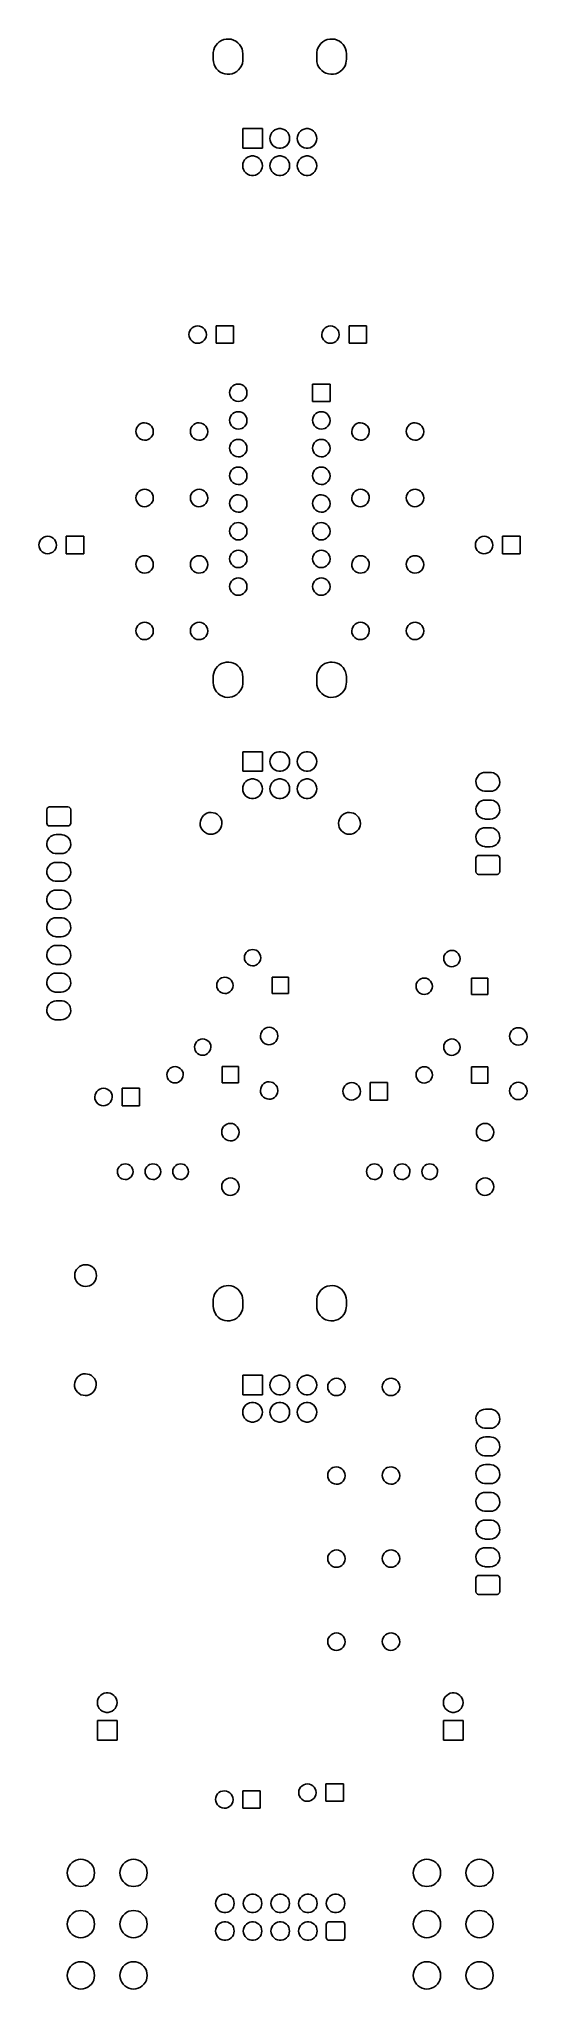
# Model space of a CAD drawing. Extents: x 87 to 132, y -228 to -49.
import ezdxf

# ---------------------------------------------------------------- set-up
doc = ezdxf.new("R2010")
doc.units = 0
doc.layers.add('BLACK', color=7, linetype='CONTINUOUS')

msp = doc.modelspace()

# ---------------------------------------------------------------- linework, layer by layer
at = {"layer": 'BLACK', "linetype": 'CONTINUOUS'}
for p, q in [((103.195, -50.1295), (103.309, -49.9297)), ((103.309, -49.9297), (103.455, -49.7519)), ((103.455, -49.7519), (103.629, -49.6011)), ((103.629, -49.6011), (103.825, -49.4818)), ((103.825, -49.4818), (104.039, -49.3974)), ((104.039, -49.3974), (104.264, -49.3501)), ((104.264, -49.3501), (104.494, -49.3415)), ((104.494, -49.3415), (104.722, -49.3717)), ((104.722, -49.3717), (104.942, -49.4399)), ((104.942, -49.4399), (105.147, -49.5441)), ((105.147, -49.5441), (105.331, -49.6814)), ((105.331, -49.6814), (105.49, -49.8478)), ((105.49, -49.8478), (105.618, -50.0386)), ((105.618, -50.0386), (105.713, -50.2483)), ((112.695, -50.1295), (112.809, -49.9297)), ((112.809, -49.9297), (112.955, -49.7519)), ((112.955, -49.7519), (113.129, -49.6011)), ((113.129, -49.6011), (113.325, -49.4818)), ((113.325, -49.4818), (113.539, -49.3974)), ((113.539, -49.3974), (113.764, -49.3501)), ((113.764, -49.3501), (113.994, -49.3415)), ((113.994, -49.3415), (114.222, -49.3717)), ((114.222, -49.3717), (114.442, -49.4399)), ((114.442, -49.4399), (114.647, -49.5441)), ((114.647, -49.5441), (114.831, -49.6814)), ((114.831, -49.6814), (114.99, -49.8478)), ((114.99, -49.8478), (115.118, -50.0386)), ((115.118, -50.0386), (115.213, -50.2483)), ((103.07, -50.7), (103.076, -50.572)), ((103.07, -51.22), (103.07, -50.7)), ((103.089, -51.4491), (103.07, -51.22)), ((103.076, -50.572), (103.117, -50.3457)), ((103.147, -51.6717), (103.089, -51.4491)), ((103.117, -50.3457), (103.195, -50.1295)), ((103.242, -51.8814), (103.147, -51.6717)), ((105.665, -51.7905), (105.551, -51.9903)), ((105.743, -51.5743), (105.665, -51.7905)), ((105.713, -50.2483), (105.771, -50.4709)), ((105.784, -51.348), (105.743, -51.5743)), ((105.771, -50.4709), (105.79, -50.7)), ((105.79, -51.22), (105.784, -51.348)), ((105.79, -50.7), (105.79, -51.22)), ((112.57, -50.7), (112.576, -50.572)), ((112.57, -51.22), (112.57, -50.7)), ((112.589, -51.4491), (112.57, -51.22)), ((112.576, -50.572), (112.617, -50.3457)), ((112.647, -51.6717), (112.589, -51.4491)), ((112.617, -50.3457), (112.695, -50.1295)), ((112.742, -51.8814), (112.647, -51.6717)), ((115.165, -51.7905), (115.051, -51.9903)), ((115.243, -51.5743), (115.165, -51.7905)), ((115.213, -50.2483), (115.271, -50.4709)), ((115.284, -51.348), (115.243, -51.5743)), ((115.271, -50.4709), (115.29, -50.7)), ((115.29, -51.22), (115.284, -51.348)), ((115.29, -50.7), (115.29, -51.22)), ((103.37, -52.0722), (103.242, -51.8814)), ((103.529, -52.2386), (103.37, -52.0722)), ((103.713, -52.3759), (103.529, -52.2386)), ((103.918, -52.4801), (103.713, -52.3759)), ((104.138, -52.5483), (103.918, -52.4801)), ((104.366, -52.5785), (104.138, -52.5483)), ((104.596, -52.5699), (104.366, -52.5785)), ((104.821, -52.5226), (104.596, -52.5699)), ((105.035, -52.4382), (104.821, -52.5226)), ((105.231, -52.3189), (105.035, -52.4382)), ((105.405, -52.1681), (105.231, -52.3189)), ((105.551, -51.9903), (105.405, -52.1681)), ((112.87, -52.0722), (112.742, -51.8814)), ((113.029, -52.2386), (112.87, -52.0722)), ((113.213, -52.3759), (113.029, -52.2386)), ((113.418, -52.4801), (113.213, -52.3759)), ((113.638, -52.5483), (113.418, -52.4801)), ((113.866, -52.5785), (113.638, -52.5483)), ((114.096, -52.5699), (113.866, -52.5785)), ((114.321, -52.5226), (114.096, -52.5699)), ((114.535, -52.4382), (114.321, -52.5226)), ((114.731, -52.3189), (114.535, -52.4382)), ((114.905, -52.1681), (114.731, -52.3189)), ((115.051, -51.9903), (114.905, -52.1681)), ((105.78, -59.36), (105.78, -57.56)), ((105.78, -57.56), (107.58, -57.56)), ((107.58, -57.56), (107.58, -59.36)), ((108.28, -58.46), (108.3, -58.2729)), ((108.3, -58.6471), (108.28, -58.46)), ((108.3, -58.2729), (108.358, -58.0939)), ((108.358, -58.8261), (108.3, -58.6471)), ((108.358, -58.0939), (108.452, -57.931)), ((108.452, -58.989), (108.358, -58.8261)), ((108.452, -57.931), (108.578, -57.7912)), ((108.578, -59.1288), (108.452, -58.989)), ((108.578, -57.7912), (108.73, -57.6806)), ((108.73, -57.6806), (108.902, -57.604)), ((108.902, -57.604), (109.086, -57.5649)), ((109.086, -57.5649), (109.274, -57.5649)), ((109.274, -57.5649), (109.458, -57.604)), ((109.458, -57.604), (109.63, -57.6806)), ((109.63, -57.6806), (109.782, -57.7912)), ((109.782, -57.7912), (109.908, -57.931)), ((109.908, -58.989), (109.782, -59.1288)), ((109.908, -57.931), (110.002, -58.0939)), ((110.002, -58.8261), (109.908, -58.989)), ((110.002, -58.0939), (110.06, -58.2729)), ((110.06, -58.6471), (110.002, -58.8261)), ((110.06, -58.2729), (110.08, -58.46)), ((110.08, -58.46), (110.06, -58.6471)), ((110.78, -58.46), (110.8, -58.2729)), ((110.8, -58.6471), (110.78, -58.46)), ((110.8, -58.2729), (110.858, -58.0939)), ((110.858, -58.8261), (110.8, -58.6471)), ((110.858, -58.0939), (110.952, -57.931)), ((110.952, -58.989), (110.858, -58.8261)), ((110.952, -57.931), (111.078, -57.7912)), ((111.078, -59.1288), (110.952, -58.989)), ((111.078, -57.7912), (111.23, -57.6806)), ((111.23, -57.6806), (111.402, -57.604)), ((111.402, -57.604), (111.586, -57.5649)), ((111.586, -57.5649), (111.774, -57.5649)), ((111.774, -57.5649), (111.958, -57.604)), ((111.958, -57.604), (112.13, -57.6806)), ((112.13, -57.6806), (112.282, -57.7912)), ((112.282, -57.7912), (112.408, -57.931)), ((112.408, -58.989), (112.282, -59.1288)), ((112.408, -57.931), (112.502, -58.0939)), ((112.502, -58.8261), (112.408, -58.989)), ((112.502, -58.0939), (112.56, -58.2729)), ((112.56, -58.6471), (112.502, -58.8261)), ((112.56, -58.2729), (112.58, -58.46)), ((112.58, -58.46), (112.56, -58.6471)), ((107.58, -59.36), (105.78, -59.36)), ((105.78, -60.96), (105.8, -60.7729)), ((105.8, -60.7729), (105.858, -60.5939)), ((105.858, -60.5939), (105.952, -60.431)), ((105.952, -60.431), (106.078, -60.2912)), ((106.078, -60.2912), (106.23, -60.1806)), ((106.23, -60.1806), (106.402, -60.104)), ((106.402, -60.104), (106.586, -60.0649)), ((106.586, -60.0649), (106.774, -60.0649)), ((106.774, -60.0649), (106.958, -60.104)), ((106.958, -60.104), (107.13, -60.1806)), ((107.13, -60.1806), (107.282, -60.2912)), ((107.282, -60.2912), (107.408, -60.431)), ((107.408, -60.431), (107.502, -60.5939)), ((107.502, -60.5939), (107.56, -60.7729)), ((107.56, -60.7729), (107.58, -60.96)), ((108.28, -60.96), (108.3, -60.7729)), ((108.3, -60.7729), (108.358, -60.5939)), ((108.358, -60.5939), (108.452, -60.431)), ((108.452, -60.431), (108.578, -60.2912)), ((108.73, -59.2394), (108.578, -59.1288)), ((108.578, -60.2912), (108.73, -60.1806)), ((108.902, -59.316), (108.73, -59.2394)), ((108.73, -60.1806), (108.902, -60.104)), ((109.086, -59.3551), (108.902, -59.316)), ((108.902, -60.104), (109.086, -60.0649)), ((109.274, -59.3551), (109.086, -59.3551)), ((109.086, -60.0649), (109.274, -60.0649)), ((109.458, -59.316), (109.274, -59.3551)), ((109.274, -60.0649), (109.458, -60.104)), ((109.63, -59.2394), (109.458, -59.316)), ((109.458, -60.104), (109.63, -60.1806)), ((109.782, -59.1288), (109.63, -59.2394)), ((109.63, -60.1806), (109.782, -60.2912)), ((109.782, -60.2912), (109.908, -60.431)), ((109.908, -60.431), (110.002, -60.5939)), ((110.002, -60.5939), (110.06, -60.7729)), ((110.06, -60.7729), (110.08, -60.96)), ((110.78, -60.96), (110.8, -60.7729)), ((110.8, -60.7729), (110.858, -60.5939)), ((110.858, -60.5939), (110.952, -60.431)), ((110.952, -60.431), (111.078, -60.2912)), ((111.23, -59.2394), (111.078, -59.1288)), ((111.078, -60.2912), (111.23, -60.1806)), ((111.402, -59.316), (111.23, -59.2394)), ((111.23, -60.1806), (111.402, -60.104)), ((111.586, -59.3551), (111.402, -59.316)), ((111.402, -60.104), (111.586, -60.0649)), ((111.774, -59.3551), (111.586, -59.3551)), ((111.586, -60.0649), (111.774, -60.0649)), ((111.958, -59.316), (111.774, -59.3551)), ((111.774, -60.0649), (111.958, -60.104)), ((112.13, -59.2394), (111.958, -59.316)), ((111.958, -60.104), (112.13, -60.1806)), ((112.282, -59.1288), (112.13, -59.2394)), ((112.13, -60.1806), (112.282, -60.2912)), ((112.282, -60.2912), (112.408, -60.431)), ((112.408, -60.431), (112.502, -60.5939)), ((112.502, -60.5939), (112.56, -60.7729)), ((112.56, -60.7729), (112.58, -60.96)), ((105.8, -61.1471), (105.78, -60.96)), ((105.858, -61.3261), (105.8, -61.1471)), ((105.952, -61.489), (105.858, -61.3261)), ((106.078, -61.6288), (105.952, -61.489)), ((106.23, -61.7394), (106.078, -61.6288)), ((106.402, -61.816), (106.23, -61.7394)), ((106.586, -61.8551), (106.402, -61.816)), ((106.774, -61.8551), (106.586, -61.8551)), ((106.958, -61.816), (106.774, -61.8551)), ((107.13, -61.7394), (106.958, -61.816)), ((107.282, -61.6288), (107.13, -61.7394)), ((107.408, -61.489), (107.282, -61.6288)), ((107.502, -61.3261), (107.408, -61.489)), ((107.56, -61.1471), (107.502, -61.3261)), ((107.58, -60.96), (107.56, -61.1471)), ((108.3, -61.1471), (108.28, -60.96)), ((108.358, -61.3261), (108.3, -61.1471)), ((108.452, -61.489), (108.358, -61.3261)), ((108.578, -61.6288), (108.452, -61.489)), ((108.73, -61.7394), (108.578, -61.6288)), ((108.902, -61.816), (108.73, -61.7394)), ((109.086, -61.8551), (108.902, -61.816)), ((109.274, -61.8551), (109.086, -61.8551)), ((109.458, -61.816), (109.274, -61.8551)), ((109.63, -61.7394), (109.458, -61.816)), ((109.782, -61.6288), (109.63, -61.7394)), ((109.908, -61.489), (109.782, -61.6288)), ((110.002, -61.3261), (109.908, -61.489)), ((110.06, -61.1471), (110.002, -61.3261)), ((110.08, -60.96), (110.06, -61.1471)), ((110.8, -61.1471), (110.78, -60.96)), ((110.858, -61.3261), (110.8, -61.1471)), ((110.952, -61.489), (110.858, -61.3261)), ((111.078, -61.6288), (110.952, -61.489)), ((111.23, -61.7394), (111.078, -61.6288)), ((111.402, -61.816), (111.23, -61.7394)), ((111.586, -61.8551), (111.402, -61.816)), ((111.774, -61.8551), (111.586, -61.8551)), ((111.958, -61.816), (111.774, -61.8551)), ((112.13, -61.7394), (111.958, -61.816)), ((112.282, -61.6288), (112.13, -61.7394)), ((112.408, -61.489), (112.282, -61.6288)), ((112.502, -61.3261), (112.408, -61.489)), ((112.56, -61.1471), (112.502, -61.3261)), ((112.58, -60.96), (112.56, -61.1471)), ((100.84, -76.4428), (100.862, -76.2659)), ((100.857, -76.6203), (100.84, -76.4428)), ((100.914, -76.7896), (100.857, -76.6203)), ((100.862, -76.2659), (100.923, -76.0983)), ((101.006, -76.9421), (100.914, -76.7896)), ((100.923, -76.0983), (101.02, -75.9484)), ((101.02, -75.9484), (101.147, -75.8236)), ((101.147, -75.8236), (101.299, -75.7301)), ((101.299, -75.7301), (101.468, -75.6727)), ((101.468, -75.6727), (101.646, -75.654)), ((101.646, -75.654), (101.823, -75.6751)), ((101.823, -75.6751), (101.991, -75.735)), ((101.991, -75.735), (102.141, -75.8305)), ((102.141, -75.8305), (102.267, -75.9571)), ((102.352, -76.8197), (102.253, -76.9682)), ((102.267, -75.9571), (102.361, -76.1083)), ((102.415, -76.653), (102.352, -76.8197)), ((102.361, -76.1083), (102.42, -76.2768)), ((102.44, -76.4763), (102.415, -76.653)), ((102.42, -76.2768), (102.44, -76.454)), ((102.44, -76.454), (102.44, -76.4763)), ((103.34, -77.254), (103.34, -75.654)), ((103.34, -75.654), (104.94, -75.654)), ((104.94, -75.654), (104.94, -77.254)), ((113.032, -76.4428), (113.054, -76.2659)), ((113.049, -76.6203), (113.032, -76.4428)), ((113.106, -76.7896), (113.049, -76.6203)), ((113.054, -76.2659), (113.115, -76.0983)), ((113.198, -76.9421), (113.106, -76.7896)), ((113.115, -76.0983), (113.212, -75.9484)), ((113.212, -75.9484), (113.339, -75.8236)), ((113.339, -75.8236), (113.491, -75.7301)), ((113.491, -75.7301), (113.66, -75.6727)), ((113.66, -75.6727), (113.838, -75.654)), ((113.838, -75.654), (114.015, -75.6751)), ((114.015, -75.6751), (114.183, -75.735)), ((114.183, -75.735), (114.333, -75.8305)), ((114.333, -75.8305), (114.459, -75.9571)), ((114.544, -76.8197), (114.445, -76.9682)), ((114.459, -75.9571), (114.553, -76.1083)), ((114.607, -76.653), (114.544, -76.8197)), ((114.553, -76.1083), (114.612, -76.2768)), ((114.632, -76.4763), (114.607, -76.653)), ((114.612, -76.2768), (114.632, -76.454)), ((114.632, -76.454), (114.632, -76.4763)), ((115.532, -77.254), (115.532, -75.654)), ((115.532, -75.654), (117.132, -75.654)), ((117.132, -75.654), (117.132, -77.254)), ((101.13, -77.0704), (101.006, -76.9421)), ((101.279, -77.1681), (101.13, -77.0704)), ((101.446, -77.2302), (101.279, -77.1681)), ((101.623, -77.2538), (101.446, -77.2302)), ((101.801, -77.2377), (101.623, -77.2538)), ((101.97, -77.1825), (101.801, -77.2377)), ((102.124, -77.0912), (101.97, -77.1825)), ((102.253, -76.9682), (102.124, -77.0912)), ((104.94, -77.254), (103.34, -77.254)), ((113.322, -77.0704), (113.198, -76.9421)), ((113.471, -77.1681), (113.322, -77.0704)), ((113.638, -77.2302), (113.471, -77.1681)), ((113.815, -77.2538), (113.638, -77.2302)), ((113.993, -77.2377), (113.815, -77.2538)), ((114.162, -77.1825), (113.993, -77.2377)), ((114.316, -77.0912), (114.162, -77.1825)), ((114.445, -76.9682), (114.316, -77.0912)), ((117.132, -77.254), (115.532, -77.254)), ((104.57, -81.7768), (104.592, -81.5999)), ((104.587, -81.9543), (104.57, -81.7768)), ((104.644, -82.1236), (104.587, -81.9543)), ((104.592, -81.5999), (104.653, -81.4323)), ((104.736, -82.2761), (104.644, -82.1236)), ((104.653, -81.4323), (104.75, -81.2824)), ((104.75, -81.2824), (104.877, -81.1576)), ((104.877, -81.1576), (105.029, -81.0641)), ((105.029, -81.0641), (105.198, -81.0067)), ((105.198, -81.0067), (105.376, -80.988)), ((105.376, -80.988), (105.553, -81.0091)), ((105.553, -81.0091), (105.721, -81.069)), ((105.721, -81.069), (105.871, -81.1645)), ((105.871, -81.1645), (105.997, -81.2911)), ((106.082, -82.1537), (105.983, -82.3022)), ((105.997, -81.2911), (106.091, -81.4423)), ((106.145, -81.987), (106.082, -82.1537)), ((106.091, -81.4423), (106.15, -81.6108)), ((106.17, -81.8103), (106.145, -81.987)), ((106.15, -81.6108), (106.17, -81.788)), ((106.17, -81.788), (106.17, -81.8103)), ((112.19, -82.588), (112.19, -80.988)), ((112.19, -80.988), (113.79, -80.988)), ((113.79, -80.988), (113.79, -82.588)), ((104.592, -84.1399), (104.653, -83.9723)), ((104.653, -83.9723), (104.75, -83.8224)), ((104.86, -82.4044), (104.736, -82.2761)), ((104.75, -83.8224), (104.877, -83.6976)), ((105.009, -82.5021), (104.86, -82.4044)), ((104.877, -83.6976), (105.029, -83.6041)), ((105.176, -82.5642), (105.009, -82.5021)), ((105.029, -83.6041), (105.198, -83.5467)), ((105.353, -82.5878), (105.176, -82.5642)), ((105.198, -83.5467), (105.376, -83.528)), ((105.531, -82.5717), (105.353, -82.5878)), ((105.376, -83.528), (105.553, -83.5491)), ((105.7, -82.5165), (105.531, -82.5717)), ((105.553, -83.5491), (105.721, -83.609)), ((105.854, -82.4252), (105.7, -82.5165)), ((105.721, -83.609), (105.871, -83.7045)), ((105.983, -82.3022), (105.854, -82.4252)), ((105.871, -83.7045), (105.997, -83.8311)), ((105.997, -83.8311), (106.091, -83.9823)), ((106.091, -83.9823), (106.15, -84.1508)), ((113.79, -82.588), (112.19, -82.588)), ((112.212, -84.1399), (112.273, -83.9723)), ((112.273, -83.9723), (112.37, -83.8224)), ((112.37, -83.8224), (112.497, -83.6976)), ((112.497, -83.6976), (112.649, -83.6041)), ((112.649, -83.6041), (112.818, -83.5467)), ((112.818, -83.5467), (112.996, -83.528)), ((112.996, -83.528), (113.173, -83.5491)), ((113.173, -83.5491), (113.341, -83.609)), ((113.341, -83.609), (113.491, -83.7045)), ((113.491, -83.7045), (113.617, -83.8311)), ((113.617, -83.8311), (113.711, -83.9823)), ((113.711, -83.9823), (113.77, -84.1508)), ((95.9741, -85.3328), (95.9964, -85.1559)), ((95.9915, -85.5103), (95.9741, -85.3328)), ((96.0478, -85.6796), (95.9915, -85.5103)), ((95.9964, -85.1559), (96.0574, -84.9883)), ((96.1402, -85.8321), (96.0478, -85.6796)), ((96.0574, -84.9883), (96.154, -84.8384)), ((96.2641, -85.9604), (96.1402, -85.8321)), ((96.154, -84.8384), (96.2815, -84.7136)), ((96.2815, -84.7136), (96.4334, -84.6201)), ((96.4334, -84.6201), (96.6022, -84.5627)), ((96.6022, -84.5627), (96.7796, -84.544)), ((96.7796, -84.544), (96.9567, -84.5651)), ((96.9567, -84.5651), (97.1247, -84.625)), ((97.1247, -84.625), (97.2753, -84.7205)), ((97.2753, -84.7205), (97.401, -84.8471)), ((97.4855, -85.7097), (97.3868, -85.8582)), ((97.401, -84.8471), (97.4955, -84.9983)), ((97.5489, -85.543), (97.4855, -85.7097)), ((97.4955, -84.9983), (97.5541, -85.1668)), ((97.5737, -85.3663), (97.5489, -85.543)), ((97.5541, -85.1668), (97.574, -85.344)), ((97.574, -85.344), (97.5737, -85.3663)), ((100.974, -85.3328), (100.996, -85.1559)), ((100.991, -85.5103), (100.974, -85.3328)), ((101.048, -85.6796), (100.991, -85.5103)), ((100.996, -85.1559), (101.057, -84.9883)), ((101.14, -85.8321), (101.048, -85.6796)), ((101.057, -84.9883), (101.154, -84.8384)), ((101.264, -85.9604), (101.14, -85.8321)), ((101.154, -84.8384), (101.281, -84.7136)), ((101.281, -84.7136), (101.433, -84.6201)), ((101.433, -84.6201), (101.602, -84.5627)), ((101.602, -84.5627), (101.78, -84.544)), ((101.78, -84.544), (101.957, -84.5651)), ((101.957, -84.5651), (102.125, -84.625)), ((102.125, -84.625), (102.275, -84.7205)), ((102.275, -84.7205), (102.401, -84.8471)), ((102.486, -85.7097), (102.387, -85.8582)), ((102.401, -84.8471), (102.495, -84.9983)), ((102.549, -85.543), (102.486, -85.7097)), ((102.495, -84.9983), (102.554, -85.1668)), ((102.574, -85.3663), (102.549, -85.543)), ((102.554, -85.1668), (102.574, -85.344)), ((102.574, -85.344), (102.574, -85.3663)), ((104.57, -84.3168), (104.592, -84.1399)), ((104.587, -84.4943), (104.57, -84.3168)), ((104.644, -84.6636), (104.587, -84.4943)), ((104.736, -84.8161), (104.644, -84.6636)), ((104.86, -84.9444), (104.736, -84.8161)), ((105.009, -85.0421), (104.86, -84.9444)), ((105.176, -85.1042), (105.009, -85.0421)), ((105.353, -85.1278), (105.176, -85.1042)), ((105.531, -85.1117), (105.353, -85.1278)), ((105.7, -85.0565), (105.531, -85.1117)), ((105.854, -84.9652), (105.7, -85.0565)), ((105.983, -84.8422), (105.854, -84.9652)), ((106.082, -84.6937), (105.983, -84.8422)), ((106.145, -84.527), (106.082, -84.6937)), ((106.17, -84.3503), (106.145, -84.527)), ((106.15, -84.1508), (106.17, -84.328)), ((106.17, -84.328), (106.17, -84.3503)), ((112.19, -84.3168), (112.212, -84.1399)), ((112.207, -84.4943), (112.19, -84.3168)), ((112.264, -84.6636), (112.207, -84.4943)), ((112.356, -84.8161), (112.264, -84.6636)), ((112.48, -84.9444), (112.356, -84.8161)), ((112.629, -85.0421), (112.48, -84.9444)), ((112.796, -85.1042), (112.629, -85.0421)), ((112.973, -85.1278), (112.796, -85.1042)), ((113.151, -85.1117), (112.973, -85.1278)), ((113.32, -85.0565), (113.151, -85.1117)), ((113.474, -84.9652), (113.32, -85.0565)), ((113.603, -84.8422), (113.474, -84.9652)), ((113.702, -84.6937), (113.603, -84.8422)), ((113.765, -84.527), (113.702, -84.6937)), ((113.79, -84.3503), (113.765, -84.527)), ((113.77, -84.1508), (113.79, -84.328)), ((113.79, -84.328), (113.79, -84.3503)), ((115.786, -85.3328), (115.808, -85.1559)), ((115.803, -85.5103), (115.786, -85.3328)), ((115.86, -85.6796), (115.803, -85.5103)), ((115.808, -85.1559), (115.869, -84.9883)), ((115.952, -85.8321), (115.86, -85.6796)), ((115.869, -84.9883), (115.966, -84.8384)), ((116.076, -85.9604), (115.952, -85.8321)), ((115.966, -84.8384), (116.093, -84.7136)), ((116.093, -84.7136), (116.245, -84.6201)), ((116.245, -84.6201), (116.414, -84.5627)), ((116.414, -84.5627), (116.592, -84.544)), ((116.592, -84.544), (116.769, -84.5651)), ((116.769, -84.5651), (116.937, -84.625)), ((116.937, -84.625), (117.087, -84.7205)), ((117.087, -84.7205), (117.213, -84.8471)), ((117.298, -85.7097), (117.199, -85.8582)), ((117.213, -84.8471), (117.307, -84.9983)), ((117.361, -85.543), (117.298, -85.7097)), ((117.307, -84.9983), (117.366, -85.1668)), ((117.386, -85.3663), (117.361, -85.543)), ((117.366, -85.1668), (117.386, -85.344)), ((117.386, -85.344), (117.386, -85.3663)), ((120.786, -85.3328), (120.808, -85.1559)), ((120.803, -85.5103), (120.786, -85.3328)), ((120.86, -85.6796), (120.803, -85.5103)), ((120.808, -85.1559), (120.869, -84.9883)), ((120.952, -85.8321), (120.86, -85.6796)), ((120.869, -84.9883), (120.966, -84.8384)), ((121.076, -85.9604), (120.952, -85.8321)), ((120.966, -84.8384), (121.093, -84.7136)), ((121.093, -84.7136), (121.245, -84.6201)), ((121.245, -84.6201), (121.414, -84.5627)), ((121.414, -84.5627), (121.592, -84.544)), ((121.592, -84.544), (121.769, -84.5651)), ((121.769, -84.5651), (121.937, -84.625)), ((121.937, -84.625), (122.087, -84.7205)), ((122.087, -84.7205), (122.213, -84.8471)), ((122.298, -85.7097), (122.199, -85.8582)), ((122.213, -84.8471), (122.307, -84.9983)), ((122.361, -85.543), (122.298, -85.7097)), ((122.307, -84.9983), (122.366, -85.1668)), ((122.386, -85.3663), (122.361, -85.543)), ((122.366, -85.1668), (122.386, -85.344)), ((122.386, -85.344), (122.386, -85.3663)), ((96.4133, -86.0581), (96.2641, -85.9604)), ((96.5805, -86.1202), (96.4133, -86.0581)), ((96.7572, -86.1438), (96.5805, -86.1202)), ((96.9349, -86.1277), (96.7572, -86.1438)), ((97.1045, -86.0725), (96.9349, -86.1277)), ((97.2577, -85.9812), (97.1045, -86.0725)), ((97.3868, -85.8582), (97.2577, -85.9812)), ((101.413, -86.0581), (101.264, -85.9604)), ((101.58, -86.1202), (101.413, -86.0581)), ((101.757, -86.1438), (101.58, -86.1202)), ((101.935, -86.1277), (101.757, -86.1438)), ((102.104, -86.0725), (101.935, -86.1277)), ((102.258, -85.9812), (102.104, -86.0725)), ((102.387, -85.8582), (102.258, -85.9812)), ((104.57, -86.8568), (104.592, -86.6799)), ((104.587, -87.0343), (104.57, -86.8568)), ((104.644, -87.2036), (104.587, -87.0343)), ((104.592, -86.6799), (104.653, -86.5123)), ((104.736, -87.3561), (104.644, -87.2036)), ((104.653, -86.5123), (104.75, -86.3624)), ((104.86, -87.4844), (104.736, -87.3561)), ((104.75, -86.3624), (104.877, -86.2376)), ((105.009, -87.5821), (104.86, -87.4844)), ((104.877, -86.2376), (105.029, -86.1441)), ((105.176, -87.6442), (105.009, -87.5821)), ((105.029, -86.1441), (105.198, -86.0867)), ((105.198, -86.0867), (105.376, -86.068)), ((105.376, -86.068), (105.553, -86.0891)), ((105.7, -87.5965), (105.531, -87.6517)), ((105.553, -86.0891), (105.721, -86.149)), ((105.854, -87.5052), (105.7, -87.5965)), ((105.721, -86.149), (105.871, -86.2445)), ((105.983, -87.3822), (105.854, -87.5052)), ((105.871, -86.2445), (105.997, -86.3711)), ((106.082, -87.2337), (105.983, -87.3822)), ((105.997, -86.3711), (106.091, -86.5223)), ((106.145, -87.067), (106.082, -87.2337)), ((106.091, -86.5223), (106.15, -86.6908)), ((106.17, -86.8903), (106.145, -87.067)), ((106.15, -86.6908), (106.17, -86.868)), ((106.17, -86.868), (106.17, -86.8903)), ((112.19, -86.8568), (112.212, -86.6799)), ((112.207, -87.0343), (112.19, -86.8568)), ((112.264, -87.2036), (112.207, -87.0343)), ((112.212, -86.6799), (112.273, -86.5123)), ((112.356, -87.3561), (112.264, -87.2036)), ((112.273, -86.5123), (112.37, -86.3624)), ((112.48, -87.4844), (112.356, -87.3561)), ((112.37, -86.3624), (112.497, -86.2376)), ((112.629, -87.5821), (112.48, -87.4844)), ((112.497, -86.2376), (112.649, -86.1441)), ((112.796, -87.6442), (112.629, -87.5821)), ((112.649, -86.1441), (112.818, -86.0867)), ((112.818, -86.0867), (112.996, -86.068)), ((112.996, -86.068), (113.173, -86.0891)), ((113.32, -87.5965), (113.151, -87.6517)), ((113.173, -86.0891), (113.341, -86.149)), ((113.474, -87.5052), (113.32, -87.5965)), ((113.341, -86.149), (113.491, -86.2445)), ((113.603, -87.3822), (113.474, -87.5052)), ((113.491, -86.2445), (113.617, -86.3711)), ((113.702, -87.2337), (113.603, -87.3822)), ((113.617, -86.3711), (113.711, -86.5223)), ((113.765, -87.067), (113.702, -87.2337)), ((113.711, -86.5223), (113.77, -86.6908)), ((113.79, -86.8903), (113.765, -87.067)), ((113.77, -86.6908), (113.79, -86.868)), ((113.79, -86.868), (113.79, -86.8903)), ((116.225, -86.0581), (116.076, -85.9604)), ((116.392, -86.1202), (116.225, -86.0581)), ((116.569, -86.1438), (116.392, -86.1202)), ((116.747, -86.1277), (116.569, -86.1438)), ((116.916, -86.0725), (116.747, -86.1277)), ((117.07, -85.9812), (116.916, -86.0725)), ((117.199, -85.8582), (117.07, -85.9812)), ((121.225, -86.0581), (121.076, -85.9604)), ((121.392, -86.1202), (121.225, -86.0581)), ((121.569, -86.1438), (121.392, -86.1202)), ((121.747, -86.1277), (121.569, -86.1438)), ((121.916, -86.0725), (121.747, -86.1277)), ((122.07, -85.9812), (121.916, -86.0725)), ((122.199, -85.8582), (122.07, -85.9812)), ((104.57, -89.3968), (104.592, -89.2199)), ((104.587, -89.5743), (104.57, -89.3968)), ((104.592, -89.2199), (104.653, -89.0523)), ((104.653, -89.0523), (104.75, -88.9024)), ((104.75, -88.9024), (104.877, -88.7776)), ((104.877, -88.7776), (105.029, -88.6841)), ((105.029, -88.6841), (105.198, -88.6267)), ((105.353, -87.6678), (105.176, -87.6442)), ((105.198, -88.6267), (105.376, -88.608)), ((105.531, -87.6517), (105.353, -87.6678)), ((105.376, -88.608), (105.553, -88.6291)), ((105.553, -88.6291), (105.721, -88.689)), ((105.721, -88.689), (105.871, -88.7845)), ((105.871, -88.7845), (105.997, -88.9111)), ((105.997, -88.9111), (106.091, -89.0623)), ((106.091, -89.0623), (106.15, -89.2308)), ((106.15, -89.2308), (106.17, -89.408)), ((106.17, -89.408), (106.17, -89.4303)), ((112.19, -89.3968), (112.212, -89.2199)), ((112.207, -89.5743), (112.19, -89.3968)), ((112.212, -89.2199), (112.273, -89.0523)), ((112.273, -89.0523), (112.37, -88.9024)), ((112.37, -88.9024), (112.497, -88.7776)), ((112.497, -88.7776), (112.649, -88.6841)), ((112.649, -88.6841), (112.818, -88.6267)), ((112.973, -87.6678), (112.796, -87.6442)), ((112.818, -88.6267), (112.996, -88.608)), ((113.151, -87.6517), (112.973, -87.6678)), ((112.996, -88.608), (113.173, -88.6291)), ((113.173, -88.6291), (113.341, -88.689)), ((113.341, -88.689), (113.491, -88.7845)), ((113.491, -88.7845), (113.617, -88.9111)), ((113.617, -88.9111), (113.711, -89.0623)), ((113.711, -89.0623), (113.77, -89.2308)), ((113.77, -89.2308), (113.79, -89.408)), ((113.79, -89.408), (113.79, -89.4303)), ((95.9964, -91.2519), (96.0574, -91.0843)), ((96.0574, -91.0843), (96.154, -90.9344)), ((96.154, -90.9344), (96.2815, -90.8096)), ((96.2815, -90.8096), (96.4334, -90.7161)), ((96.4334, -90.7161), (96.6022, -90.6587)), ((96.6022, -90.6587), (96.7796, -90.64)), ((96.7796, -90.64), (96.9567, -90.6611)), ((96.9567, -90.6611), (97.1247, -90.721)), ((97.1247, -90.721), (97.2753, -90.8165)), ((97.2753, -90.8165), (97.401, -90.9431)), ((97.401, -90.9431), (97.4955, -91.0943)), ((97.4955, -91.0943), (97.5541, -91.2628)), ((100.996, -91.2519), (101.057, -91.0843)), ((101.057, -91.0843), (101.154, -90.9344)), ((101.154, -90.9344), (101.281, -90.8096)), ((101.281, -90.8096), (101.433, -90.7161)), ((101.433, -90.7161), (101.602, -90.6587)), ((101.602, -90.6587), (101.78, -90.64)), ((101.78, -90.64), (101.957, -90.6611)), ((101.957, -90.6611), (102.125, -90.721)), ((102.125, -90.721), (102.275, -90.8165)), ((102.275, -90.8165), (102.401, -90.9431)), ((102.401, -90.9431), (102.495, -91.0943)), ((102.495, -91.0943), (102.554, -91.2628)), ((104.644, -89.7436), (104.587, -89.5743)), ((104.736, -89.8961), (104.644, -89.7436)), ((104.86, -90.0244), (104.736, -89.8961)), ((105.009, -90.1221), (104.86, -90.0244)), ((105.176, -90.1842), (105.009, -90.1221)), ((105.029, -91.2241), (105.198, -91.1667)), ((105.353, -90.2078), (105.176, -90.1842)), ((105.198, -91.1667), (105.376, -91.148)), ((105.531, -90.1917), (105.353, -90.2078)), ((105.376, -91.148), (105.553, -91.1691)), ((105.7, -90.1365), (105.531, -90.1917)), ((105.553, -91.1691), (105.721, -91.229)), ((105.854, -90.0452), (105.7, -90.1365)), ((105.983, -89.9222), (105.854, -90.0452)), ((106.082, -89.7737), (105.983, -89.9222)), ((106.145, -89.607), (106.082, -89.7737)), ((106.17, -89.4303), (106.145, -89.607)), ((112.264, -89.7436), (112.207, -89.5743)), ((112.356, -89.8961), (112.264, -89.7436)), ((112.48, -90.0244), (112.356, -89.8961)), ((112.629, -90.1221), (112.48, -90.0244)), ((112.796, -90.1842), (112.629, -90.1221)), ((112.649, -91.2241), (112.818, -91.1667)), ((112.973, -90.2078), (112.796, -90.1842)), ((112.818, -91.1667), (112.996, -91.148)), ((113.151, -90.1917), (112.973, -90.2078)), ((112.996, -91.148), (113.173, -91.1691)), ((113.32, -90.1365), (113.151, -90.1917)), ((113.173, -91.1691), (113.341, -91.229)), ((113.474, -90.0452), (113.32, -90.1365)), ((113.603, -89.9222), (113.474, -90.0452)), ((113.702, -89.7737), (113.603, -89.9222)), ((113.765, -89.607), (113.702, -89.7737)), ((113.79, -89.4303), (113.765, -89.607)), ((115.808, -91.2519), (115.869, -91.0843)), ((115.869, -91.0843), (115.966, -90.9344)), ((115.966, -90.9344), (116.093, -90.8096)), ((116.093, -90.8096), (116.245, -90.7161)), ((116.245, -90.7161), (116.414, -90.6587)), ((116.414, -90.6587), (116.592, -90.64)), ((116.592, -90.64), (116.769, -90.6611)), ((116.769, -90.6611), (116.937, -90.721)), ((116.937, -90.721), (117.087, -90.8165)), ((117.087, -90.8165), (117.213, -90.9431)), ((117.213, -90.9431), (117.307, -91.0943)), ((117.307, -91.0943), (117.366, -91.2628)), ((120.808, -91.2519), (120.869, -91.0843)), ((120.869, -91.0843), (120.966, -90.9344)), ((120.966, -90.9344), (121.093, -90.8096)), ((121.093, -90.8096), (121.245, -90.7161)), ((121.245, -90.7161), (121.414, -90.6587)), ((121.414, -90.6587), (121.592, -90.64)), ((121.592, -90.64), (121.769, -90.6611)), ((121.769, -90.6611), (121.937, -90.721)), ((121.937, -90.721), (122.087, -90.8165)), ((122.087, -90.8165), (122.213, -90.9431)), ((122.213, -90.9431), (122.307, -91.0943)), ((122.307, -91.0943), (122.366, -91.2628)), ((95.9741, -91.4288), (95.9964, -91.2519)), ((95.9915, -91.6063), (95.9741, -91.4288)), ((96.0478, -91.7756), (95.9915, -91.6063)), ((96.1402, -91.9281), (96.0478, -91.7756)), ((96.2641, -92.0564), (96.1402, -91.9281)), ((96.4133, -92.1541), (96.2641, -92.0564)), ((96.5805, -92.2162), (96.4133, -92.1541)), ((96.7572, -92.2398), (96.5805, -92.2162)), ((96.9349, -92.2237), (96.7572, -92.2398)), ((97.1045, -92.1685), (96.9349, -92.2237)), ((97.2577, -92.0772), (97.1045, -92.1685)), ((97.3868, -91.9542), (97.2577, -92.0772)), ((97.4855, -91.8057), (97.3868, -91.9542)), ((97.5489, -91.639), (97.4855, -91.8057)), ((97.5737, -91.4623), (97.5489, -91.639)), ((97.5541, -91.2628), (97.574, -91.44)), ((97.574, -91.44), (97.5737, -91.4623)), ((100.974, -91.4288), (100.996, -91.2519)), ((100.991, -91.6063), (100.974, -91.4288)), ((101.048, -91.7756), (100.991, -91.6063)), ((101.14, -91.9281), (101.048, -91.7756)), ((101.264, -92.0564), (101.14, -91.9281)), ((101.413, -92.1541), (101.264, -92.0564)), ((101.58, -92.2162), (101.413, -92.1541)), ((101.757, -92.2398), (101.58, -92.2162)), ((101.935, -92.2237), (101.757, -92.2398)), ((102.104, -92.1685), (101.935, -92.2237)), ((102.258, -92.0772), (102.104, -92.1685)), ((102.387, -91.9542), (102.258, -92.0772)), ((102.486, -91.8057), (102.387, -91.9542)), ((102.549, -91.639), (102.486, -91.8057)), ((102.574, -91.4623), (102.549, -91.639)), ((102.554, -91.2628), (102.574, -91.44)), ((102.574, -91.44), (102.574, -91.4623)), ((104.57, -91.9368), (104.592, -91.7599)), ((104.587, -92.1143), (104.57, -91.9368)), ((104.644, -92.2836), (104.587, -92.1143)), ((104.592, -91.7599), (104.653, -91.5923)), ((104.736, -92.4361), (104.644, -92.2836)), ((104.653, -91.5923), (104.75, -91.4424)), ((104.86, -92.5644), (104.736, -92.4361)), ((104.75, -91.4424), (104.877, -91.3176)), ((105.009, -92.6621), (104.86, -92.5644)), ((104.877, -91.3176), (105.029, -91.2241)), ((105.176, -92.7242), (105.009, -92.6621)), ((105.353, -92.7478), (105.176, -92.7242)), ((105.531, -92.7317), (105.353, -92.7478)), ((105.7, -92.6765), (105.531, -92.7317)), ((105.854, -92.5852), (105.7, -92.6765)), ((105.721, -91.229), (105.871, -91.3245)), ((105.983, -92.4622), (105.854, -92.5852)), ((105.871, -91.3245), (105.997, -91.4511)), ((106.082, -92.3137), (105.983, -92.4622)), ((105.997, -91.4511), (106.091, -91.6023)), ((106.145, -92.147), (106.082, -92.3137)), ((106.091, -91.6023), (106.15, -91.7708)), ((106.17, -91.9703), (106.145, -92.147)), ((106.15, -91.7708), (106.17, -91.948)), ((106.17, -91.948), (106.17, -91.9703)), ((112.19, -91.9368), (112.212, -91.7599)), ((112.207, -92.1143), (112.19, -91.9368)), ((112.264, -92.2836), (112.207, -92.1143)), ((112.212, -91.7599), (112.273, -91.5923)), ((112.356, -92.4361), (112.264, -92.2836)), ((112.273, -91.5923), (112.37, -91.4424)), ((112.48, -92.5644), (112.356, -92.4361)), ((112.37, -91.4424), (112.497, -91.3176)), ((112.629, -92.6621), (112.48, -92.5644)), ((112.497, -91.3176), (112.649, -91.2241)), ((112.796, -92.7242), (112.629, -92.6621)), ((112.973, -92.7478), (112.796, -92.7242)), ((113.151, -92.7317), (112.973, -92.7478)), ((113.32, -92.6765), (113.151, -92.7317)), ((113.474, -92.5852), (113.32, -92.6765)), ((113.341, -91.229), (113.491, -91.3245)), ((113.603, -92.4622), (113.474, -92.5852)), ((113.491, -91.3245), (113.617, -91.4511)), ((113.702, -92.3137), (113.603, -92.4622)), ((113.617, -91.4511), (113.711, -91.6023)), ((113.765, -92.147), (113.702, -92.3137)), ((113.711, -91.6023), (113.77, -91.7708)), ((113.79, -91.9703), (113.765, -92.147)), ((113.77, -91.7708), (113.79, -91.948)), ((113.79, -91.948), (113.79, -91.9703)), ((115.786, -91.4288), (115.808, -91.2519)), ((115.803, -91.6063), (115.786, -91.4288)), ((115.86, -91.7756), (115.803, -91.6063)), ((115.952, -91.9281), (115.86, -91.7756)), ((116.076, -92.0564), (115.952, -91.9281)), ((116.225, -92.1541), (116.076, -92.0564)), ((116.392, -92.2162), (116.225, -92.1541)), ((116.569, -92.2398), (116.392, -92.2162)), ((116.747, -92.2237), (116.569, -92.2398)), ((116.916, -92.1685), (116.747, -92.2237)), ((117.07, -92.0772), (116.916, -92.1685)), ((117.199, -91.9542), (117.07, -92.0772)), ((117.298, -91.8057), (117.199, -91.9542)), ((117.361, -91.639), (117.298, -91.8057)), ((117.386, -91.4623), (117.361, -91.639)), ((117.366, -91.2628), (117.386, -91.44)), ((117.386, -91.44), (117.386, -91.4623)), ((120.786, -91.4288), (120.808, -91.2519)), ((120.803, -91.6063), (120.786, -91.4288)), ((120.86, -91.7756), (120.803, -91.6063)), ((120.952, -91.9281), (120.86, -91.7756)), ((121.076, -92.0564), (120.952, -91.9281)), ((121.225, -92.1541), (121.076, -92.0564)), ((121.392, -92.2162), (121.225, -92.1541)), ((121.569, -92.2398), (121.392, -92.2162)), ((121.747, -92.2237), (121.569, -92.2398)), ((121.916, -92.1685), (121.747, -92.2237)), ((122.07, -92.0772), (121.916, -92.1685)), ((122.199, -91.9542), (122.07, -92.0772)), ((122.298, -91.8057), (122.199, -91.9542)), ((122.361, -91.639), (122.298, -91.8057)), ((122.386, -91.4623), (122.361, -91.639)), ((122.366, -91.2628), (122.386, -91.44)), ((122.386, -91.44), (122.386, -91.4623)), ((104.57, -94.4768), (104.592, -94.2999)), ((104.587, -94.6543), (104.57, -94.4768)), ((104.644, -94.8236), (104.587, -94.6543)), ((104.592, -94.2999), (104.653, -94.1323)), ((104.653, -94.1323), (104.75, -93.9824)), ((104.75, -93.9824), (104.877, -93.8576)), ((104.877, -93.8576), (105.029, -93.7641)), ((105.029, -93.7641), (105.198, -93.7067)), ((105.198, -93.7067), (105.376, -93.688)), ((105.376, -93.688), (105.553, -93.7091)), ((105.553, -93.7091), (105.721, -93.769)), ((105.721, -93.769), (105.871, -93.8645)), ((105.871, -93.8645), (105.997, -93.9911)), ((105.997, -93.9911), (106.091, -94.1423)), ((106.145, -94.687), (106.082, -94.8537)), ((106.091, -94.1423), (106.15, -94.3108)), ((106.17, -94.5103), (106.145, -94.687)), ((106.15, -94.3108), (106.17, -94.488)), ((106.17, -94.488), (106.17, -94.5103)), ((112.19, -94.4768), (112.212, -94.2999)), ((112.207, -94.6543), (112.19, -94.4768)), ((112.264, -94.8236), (112.207, -94.6543)), ((112.212, -94.2999), (112.273, -94.1323)), ((112.273, -94.1323), (112.37, -93.9824)), ((112.37, -93.9824), (112.497, -93.8576)), ((112.497, -93.8576), (112.649, -93.7641)), ((112.649, -93.7641), (112.818, -93.7067)), ((112.818, -93.7067), (112.996, -93.688)), ((112.996, -93.688), (113.173, -93.7091)), ((113.173, -93.7091), (113.341, -93.769)), ((113.341, -93.769), (113.491, -93.8645)), ((113.491, -93.8645), (113.617, -93.9911)), ((113.617, -93.9911), (113.711, -94.1423)), ((113.765, -94.687), (113.702, -94.8537)), ((113.711, -94.1423), (113.77, -94.3108)), ((113.79, -94.5103), (113.765, -94.687)), ((113.77, -94.3108), (113.79, -94.488)), ((113.79, -94.488), (113.79, -94.5103)), ((87.0841, -95.7468), (87.1064, -95.5699)), ((87.1015, -95.9243), (87.0841, -95.7468)), ((87.1578, -96.0936), (87.1015, -95.9243)), ((87.1064, -95.5699), (87.1674, -95.4023)), ((87.2502, -96.2461), (87.1578, -96.0936)), ((87.1674, -95.4023), (87.264, -95.2524)), ((87.3741, -96.3744), (87.2502, -96.2461)), ((87.264, -95.2524), (87.3915, -95.1276)), ((87.5233, -96.4721), (87.3741, -96.3744)), ((87.3915, -95.1276), (87.5434, -95.0341)), ((87.6905, -96.5342), (87.5233, -96.4721)), ((87.5434, -95.0341), (87.7122, -94.9767)), ((87.8672, -96.5578), (87.6905, -96.5342)), ((87.7122, -94.9767), (87.8896, -94.958)), ((88.0449, -96.5417), (87.8672, -96.5578)), ((87.8896, -94.958), (88.0667, -94.9791)), ((88.2145, -96.4865), (88.0449, -96.5417)), ((88.0667, -94.9791), (88.2347, -95.039)), ((88.3677, -96.3952), (88.2145, -96.4865)), ((88.2347, -95.039), (88.3853, -95.1345)), ((88.4968, -96.2722), (88.3677, -96.3952)), ((88.3853, -95.1345), (88.511, -95.2611)), ((88.5955, -96.1237), (88.4968, -96.2722)), ((88.511, -95.2611), (88.6055, -95.4123)), ((88.6589, -95.957), (88.5955, -96.1237)), ((88.6055, -95.4123), (88.6641, -95.5808)), ((88.6837, -95.7803), (88.6589, -95.957)), ((88.6641, -95.5808), (88.684, -95.758)), ((88.684, -95.758), (88.6837, -95.7803)), ((89.584, -96.558), (89.584, -94.958)), ((89.584, -94.958), (91.184, -94.958)), ((91.184, -96.558), (89.584, -96.558)), ((91.184, -94.958), (91.184, -96.558)), ((104.736, -94.9761), (104.644, -94.8236)), ((104.653, -96.6723), (104.75, -96.5224)), ((104.86, -95.1044), (104.736, -94.9761)), ((104.75, -96.5224), (104.877, -96.3976)), ((105.009, -95.2021), (104.86, -95.1044)), ((104.877, -96.3976), (105.029, -96.3041)), ((105.176, -95.2642), (105.009, -95.2021)), ((105.029, -96.3041), (105.198, -96.2467)), ((105.353, -95.2878), (105.176, -95.2642)), ((105.198, -96.2467), (105.376, -96.228)), ((105.531, -95.2717), (105.353, -95.2878)), ((105.376, -96.228), (105.553, -96.2491)), ((105.7, -95.2165), (105.531, -95.2717)), ((105.553, -96.2491), (105.721, -96.309)), ((105.854, -95.1252), (105.7, -95.2165)), ((105.721, -96.309), (105.871, -96.4045)), ((105.983, -95.0022), (105.854, -95.1252)), ((105.871, -96.4045), (105.997, -96.5311)), ((106.082, -94.8537), (105.983, -95.0022)), ((105.997, -96.5311), (106.091, -96.6823)), ((112.356, -94.9761), (112.264, -94.8236)), ((112.273, -96.6723), (112.37, -96.5224)), ((112.48, -95.1044), (112.356, -94.9761)), ((112.37, -96.5224), (112.497, -96.3976)), ((112.629, -95.2021), (112.48, -95.1044)), ((112.497, -96.3976), (112.649, -96.3041)), ((112.796, -95.2642), (112.629, -95.2021)), ((112.649, -96.3041), (112.818, -96.2467)), ((112.973, -95.2878), (112.796, -95.2642)), ((112.818, -96.2467), (112.996, -96.228)), ((113.151, -95.2717), (112.973, -95.2878)), ((112.996, -96.228), (113.173, -96.2491)), ((113.32, -95.2165), (113.151, -95.2717)), ((113.173, -96.2491), (113.341, -96.309)), ((113.474, -95.1252), (113.32, -95.2165)), ((113.341, -96.309), (113.491, -96.4045)), ((113.603, -95.0022), (113.474, -95.1252)), ((113.491, -96.4045), (113.617, -96.5311)), ((113.702, -94.8537), (113.603, -95.0022)), ((113.617, -96.5311), (113.711, -96.6823)), ((127.128, -95.7468), (127.151, -95.5699)), ((127.146, -95.9243), (127.128, -95.7468)), ((127.202, -96.0936), (127.146, -95.9243)), ((127.151, -95.5699), (127.212, -95.4023)), ((127.295, -96.2461), (127.202, -96.0936)), ((127.212, -95.4023), (127.308, -95.2524)), ((127.418, -96.3744), (127.295, -96.2461)), ((127.308, -95.2524), (127.436, -95.1276)), ((127.568, -96.4721), (127.418, -96.3744)), ((127.436, -95.1276), (127.588, -95.0341)), ((127.735, -96.5342), (127.568, -96.4721)), ((127.588, -95.0341), (127.757, -94.9767)), ((127.912, -96.5578), (127.735, -96.5342)), ((127.757, -94.9767), (127.934, -94.958)), ((128.089, -96.5417), (127.912, -96.5578)), ((127.934, -94.958), (128.111, -94.9791)), ((128.259, -96.4865), (128.089, -96.5417)), ((128.111, -94.9791), (128.279, -95.039)), ((128.412, -96.3952), (128.259, -96.4865)), ((128.279, -95.039), (128.43, -95.1345)), ((128.541, -96.2722), (128.412, -96.3952)), ((128.43, -95.1345), (128.555, -95.2611)), ((128.64, -96.1237), (128.541, -96.2722)), ((128.555, -95.2611), (128.65, -95.4123)), ((128.703, -95.957), (128.64, -96.1237)), ((128.65, -95.4123), (128.708, -95.5808)), ((128.728, -95.7803), (128.703, -95.957)), ((128.708, -95.5808), (128.728, -95.758)), ((128.728, -95.758), (128.728, -95.7803)), ((129.628, -96.558), (129.628, -94.958)), ((129.628, -94.958), (131.228, -94.958)), ((131.228, -96.558), (129.628, -96.558)), ((131.228, -94.958), (131.228, -96.558)), ((95.9741, -97.5248), (95.9964, -97.3479)), ((95.9915, -97.7023), (95.9741, -97.5248)), ((96.0478, -97.8716), (95.9915, -97.7023)), ((95.9964, -97.3479), (96.0574, -97.1803)), ((96.1402, -98.0241), (96.0478, -97.8716)), ((96.0574, -97.1803), (96.154, -97.0304)), ((96.2641, -98.1524), (96.1402, -98.0241)), ((96.154, -97.0304), (96.2815, -96.9056)), ((96.4133, -98.2501), (96.2641, -98.1524)), ((96.2815, -96.9056), (96.4334, -96.8121)), ((96.5805, -98.3122), (96.4133, -98.2501)), ((96.4334, -96.8121), (96.6022, -96.7547)), ((96.7572, -98.3358), (96.5805, -98.3122)), ((96.6022, -96.7547), (96.7796, -96.736)), ((96.9349, -98.3197), (96.7572, -98.3358)), ((96.7796, -96.736), (96.9567, -96.7571)), ((97.1045, -98.2645), (96.9349, -98.3197)), ((96.9567, -96.7571), (97.1247, -96.817)), ((97.2577, -98.1732), (97.1045, -98.2645)), ((97.1247, -96.817), (97.2753, -96.9125)), ((97.3868, -98.0502), (97.2577, -98.1732)), ((97.2753, -96.9125), (97.401, -97.0391)), ((97.4855, -97.9017), (97.3868, -98.0502)), ((97.401, -97.0391), (97.4955, -97.1903)), ((97.5489, -97.735), (97.4855, -97.9017)), ((97.4955, -97.1903), (97.5541, -97.3588)), ((97.5737, -97.5583), (97.5489, -97.735)), ((97.5541, -97.3588), (97.574, -97.536)), ((97.574, -97.536), (97.5737, -97.5583)), ((100.974, -97.5248), (100.996, -97.3479)), ((100.991, -97.7023), (100.974, -97.5248)), ((101.048, -97.8716), (100.991, -97.7023)), ((100.996, -97.3479), (101.057, -97.1803)), ((101.14, -98.0241), (101.048, -97.8716)), ((101.057, -97.1803), (101.154, -97.0304)), ((101.264, -98.1524), (101.14, -98.0241)), ((101.154, -97.0304), (101.281, -96.9056)), ((101.413, -98.2501), (101.264, -98.1524)), ((101.281, -96.9056), (101.433, -96.8121)), ((101.58, -98.3122), (101.413, -98.2501)), ((101.433, -96.8121), (101.602, -96.7547)), ((101.757, -98.3358), (101.58, -98.3122)), ((101.602, -96.7547), (101.78, -96.736)), ((101.935, -98.3197), (101.757, -98.3358)), ((101.78, -96.736), (101.957, -96.7571)), ((102.104, -98.2645), (101.935, -98.3197)), ((101.957, -96.7571), (102.125, -96.817)), ((102.258, -98.1732), (102.104, -98.2645)), ((102.125, -96.817), (102.275, -96.9125)), ((102.387, -98.0502), (102.258, -98.1732)), ((102.275, -96.9125), (102.401, -97.0391)), ((102.486, -97.9017), (102.387, -98.0502)), ((102.401, -97.0391), (102.495, -97.1903)), ((102.549, -97.735), (102.486, -97.9017)), ((102.495, -97.1903), (102.554, -97.3588)), ((102.574, -97.5583), (102.549, -97.735)), ((102.554, -97.3588), (102.574, -97.536)), ((102.574, -97.536), (102.574, -97.5583)), ((104.57, -97.0168), (104.592, -96.8399)), ((104.587, -97.1943), (104.57, -97.0168)), ((104.644, -97.3636), (104.587, -97.1943)), ((104.592, -96.8399), (104.653, -96.6723)), ((104.736, -97.5161), (104.644, -97.3636)), ((104.86, -97.6444), (104.736, -97.5161)), ((105.009, -97.7421), (104.86, -97.6444)), ((105.176, -97.8042), (105.009, -97.7421)), ((105.353, -97.8278), (105.176, -97.8042)), ((105.531, -97.8117), (105.353, -97.8278)), ((105.7, -97.7565), (105.531, -97.8117)), ((105.854, -97.6652), (105.7, -97.7565)), ((105.983, -97.5422), (105.854, -97.6652)), ((106.082, -97.3937), (105.983, -97.5422)), ((106.145, -97.227), (106.082, -97.3937)), ((106.091, -96.6823), (106.15, -96.8508)), ((106.17, -97.0503), (106.145, -97.227)), ((106.15, -96.8508), (106.17, -97.028)), ((106.17, -97.028), (106.17, -97.0503)), ((112.19, -97.0168), (112.212, -96.8399)), ((112.207, -97.1943), (112.19, -97.0168)), ((112.264, -97.3636), (112.207, -97.1943)), ((112.212, -96.8399), (112.273, -96.6723)), ((112.356, -97.5161), (112.264, -97.3636)), ((112.48, -97.6444), (112.356, -97.5161)), ((112.629, -97.7421), (112.48, -97.6444)), ((112.796, -97.8042), (112.629, -97.7421)), ((112.973, -97.8278), (112.796, -97.8042)), ((113.151, -97.8117), (112.973, -97.8278)), ((113.32, -97.7565), (113.151, -97.8117)), ((113.474, -97.6652), (113.32, -97.7565)), ((113.603, -97.5422), (113.474, -97.6652)), ((113.702, -97.3937), (113.603, -97.5422)), ((113.765, -97.227), (113.702, -97.3937)), ((113.711, -96.6823), (113.77, -96.8508)), ((113.79, -97.0503), (113.765, -97.227)), ((113.77, -96.8508), (113.79, -97.028)), ((113.79, -97.028), (113.79, -97.0503)), ((115.786, -97.5248), (115.808, -97.3479)), ((115.803, -97.7023), (115.786, -97.5248)), ((115.86, -97.8716), (115.803, -97.7023)), ((115.808, -97.3479), (115.869, -97.1803)), ((115.952, -98.0241), (115.86, -97.8716)), ((115.869, -97.1803), (115.966, -97.0304)), ((116.076, -98.1524), (115.952, -98.0241)), ((115.966, -97.0304), (116.093, -96.9056)), ((116.225, -98.2501), (116.076, -98.1524)), ((116.093, -96.9056), (116.245, -96.8121)), ((116.392, -98.3122), (116.225, -98.2501)), ((116.245, -96.8121), (116.414, -96.7547)), ((116.569, -98.3358), (116.392, -98.3122)), ((116.414, -96.7547), (116.592, -96.736)), ((116.747, -98.3197), (116.569, -98.3358)), ((116.592, -96.736), (116.769, -96.7571)), ((116.916, -98.2645), (116.747, -98.3197)), ((116.769, -96.7571), (116.937, -96.817)), ((117.07, -98.1732), (116.916, -98.2645)), ((116.937, -96.817), (117.087, -96.9125)), ((117.199, -98.0502), (117.07, -98.1732)), ((117.087, -96.9125), (117.213, -97.0391)), ((117.298, -97.9017), (117.199, -98.0502)), ((117.213, -97.0391), (117.307, -97.1903)), ((117.361, -97.735), (117.298, -97.9017)), ((117.307, -97.1903), (117.366, -97.3588)), ((117.386, -97.5583), (117.361, -97.735)), ((117.366, -97.3588), (117.386, -97.536)), ((117.386, -97.536), (117.386, -97.5583)), ((120.786, -97.5248), (120.808, -97.3479)), ((120.803, -97.7023), (120.786, -97.5248)), ((120.86, -97.8716), (120.803, -97.7023)), ((120.808, -97.3479), (120.869, -97.1803)), ((120.952, -98.0241), (120.86, -97.8716)), ((120.869, -97.1803), (120.966, -97.0304)), ((121.076, -98.1524), (120.952, -98.0241)), ((120.966, -97.0304), (121.093, -96.9056)), ((121.225, -98.2501), (121.076, -98.1524)), ((121.093, -96.9056), (121.245, -96.8121)), ((121.392, -98.3122), (121.225, -98.2501)), ((121.245, -96.8121), (121.414, -96.7547)), ((121.569, -98.3358), (121.392, -98.3122)), ((121.414, -96.7547), (121.592, -96.736)), ((121.747, -98.3197), (121.569, -98.3358)), ((121.592, -96.736), (121.769, -96.7571)), ((121.916, -98.2645), (121.747, -98.3197)), ((121.769, -96.7571), (121.937, -96.817)), ((122.07, -98.1732), (121.916, -98.2645)), ((121.937, -96.817), (122.087, -96.9125)), ((122.199, -98.0502), (122.07, -98.1732)), ((122.087, -96.9125), (122.213, -97.0391)), ((122.298, -97.9017), (122.199, -98.0502)), ((122.213, -97.0391), (122.307, -97.1903)), ((122.361, -97.735), (122.298, -97.9017)), ((122.307, -97.1903), (122.366, -97.3588)), ((122.386, -97.5583), (122.361, -97.735)), ((122.366, -97.3588), (122.386, -97.536)), ((122.386, -97.536), (122.386, -97.5583)), ((104.57, -99.5568), (104.592, -99.3799)), ((104.587, -99.7343), (104.57, -99.5568)), ((104.644, -99.9036), (104.587, -99.7343)), ((104.592, -99.3799), (104.653, -99.2123)), ((104.736, -100.056), (104.644, -99.9036)), ((104.653, -99.2123), (104.75, -99.0624)), ((104.86, -100.184), (104.736, -100.056)), ((104.75, -99.0624), (104.877, -98.9376)), ((104.877, -98.9376), (105.029, -98.8441)), ((105.029, -98.8441), (105.198, -98.7867)), ((105.198, -98.7867), (105.376, -98.768)), ((105.376, -98.768), (105.553, -98.7891)), ((105.553, -98.7891), (105.721, -98.849)), ((105.721, -98.849), (105.871, -98.9445)), ((105.983, -100.082), (105.854, -100.205)), ((105.871, -98.9445), (105.997, -99.0711)), ((106.082, -99.9337), (105.983, -100.082)), ((105.997, -99.0711), (106.091, -99.2223)), ((106.145, -99.767), (106.082, -99.9337)), ((106.091, -99.2223), (106.15, -99.3908)), ((106.17, -99.5903), (106.145, -99.767)), ((106.15, -99.3908), (106.17, -99.568)), ((106.17, -99.568), (106.17, -99.5903)), ((112.19, -99.5568), (112.212, -99.3799)), ((112.207, -99.7343), (112.19, -99.5568)), ((112.264, -99.9036), (112.207, -99.7343)), ((112.212, -99.3799), (112.273, -99.2123)), ((112.356, -100.056), (112.264, -99.9036)), ((112.273, -99.2123), (112.37, -99.0624)), ((112.48, -100.184), (112.356, -100.056)), ((112.37, -99.0624), (112.497, -98.9376)), ((112.497, -98.9376), (112.649, -98.8441)), ((112.649, -98.8441), (112.818, -98.7867)), ((112.818, -98.7867), (112.996, -98.768)), ((112.996, -98.768), (113.173, -98.7891)), ((113.173, -98.7891), (113.341, -98.849)), ((113.341, -98.849), (113.491, -98.9445)), ((113.603, -100.082), (113.474, -100.205)), ((113.491, -98.9445), (113.617, -99.0711)), ((113.702, -99.9337), (113.603, -100.082)), ((113.617, -99.0711), (113.711, -99.2223)), ((113.765, -99.767), (113.702, -99.9337)), ((113.711, -99.2223), (113.77, -99.3908)), ((113.79, -99.5903), (113.765, -99.767)), ((113.77, -99.3908), (113.79, -99.568)), ((113.79, -99.568), (113.79, -99.5903)), ((105.009, -100.282), (104.86, -100.184)), ((105.176, -100.344), (105.009, -100.282)), ((105.353, -100.368), (105.176, -100.344)), ((105.531, -100.352), (105.353, -100.368)), ((105.7, -100.297), (105.531, -100.352)), ((105.854, -100.205), (105.7, -100.297)), ((112.629, -100.282), (112.48, -100.184)), ((112.796, -100.344), (112.629, -100.282)), ((112.973, -100.368), (112.796, -100.344)), ((113.151, -100.352), (112.973, -100.368)), ((113.32, -100.297), (113.151, -100.352)), ((113.474, -100.205), (113.32, -100.297)), ((95.9741, -103.621), (95.9964, -103.444)), ((95.9915, -103.798), (95.9741, -103.621)), ((95.9964, -103.444), (96.0574, -103.276)), ((96.0574, -103.276), (96.154, -103.126)), ((96.154, -103.126), (96.2815, -103.002)), ((96.2815, -103.002), (96.4334, -102.908)), ((96.4334, -102.908), (96.6022, -102.851)), ((96.6022, -102.851), (96.7796, -102.832)), ((96.7796, -102.832), (96.9567, -102.853)), ((96.9567, -102.853), (97.1247, -102.913)), ((97.1247, -102.913), (97.2753, -103.009)), ((97.2753, -103.009), (97.401, -103.135)), ((97.401, -103.135), (97.4955, -103.286)), ((97.4955, -103.286), (97.5541, -103.455)), ((97.5737, -103.654), (97.5489, -103.831)), ((97.5541, -103.455), (97.574, -103.632)), ((97.574, -103.632), (97.5737, -103.654)), ((100.974, -103.621), (100.996, -103.444)), ((100.991, -103.798), (100.974, -103.621)), ((100.996, -103.444), (101.057, -103.276)), ((101.057, -103.276), (101.154, -103.126)), ((101.154, -103.126), (101.281, -103.002)), ((101.281, -103.002), (101.433, -102.908)), ((101.433, -102.908), (101.602, -102.851)), ((101.602, -102.851), (101.78, -102.832)), ((101.78, -102.832), (101.957, -102.853)), ((101.957, -102.853), (102.125, -102.913)), ((102.125, -102.913), (102.275, -103.009)), ((102.275, -103.009), (102.401, -103.135)), ((102.401, -103.135), (102.495, -103.286)), ((102.495, -103.286), (102.554, -103.455)), ((102.574, -103.654), (102.549, -103.831)), ((102.554, -103.455), (102.574, -103.632)), ((102.574, -103.632), (102.574, -103.654)), ((115.786, -103.621), (115.808, -103.444)), ((115.803, -103.798), (115.786, -103.621)), ((115.808, -103.444), (115.869, -103.276)), ((115.869, -103.276), (115.966, -103.126)), ((115.966, -103.126), (116.093, -103.002)), ((116.093, -103.002), (116.245, -102.908)), ((116.245, -102.908), (116.414, -102.851)), ((116.414, -102.851), (116.592, -102.832)), ((116.592, -102.832), (116.769, -102.853)), ((116.769, -102.853), (116.937, -102.913)), ((116.937, -102.913), (117.087, -103.009)), ((117.087, -103.009), (117.213, -103.135)), ((117.213, -103.135), (117.307, -103.286)), ((117.307, -103.286), (117.366, -103.455)), ((117.386, -103.654), (117.361, -103.831)), ((117.366, -103.455), (117.386, -103.632)), ((117.386, -103.632), (117.386, -103.654)), ((120.786, -103.621), (120.808, -103.444)), ((120.803, -103.798), (120.786, -103.621)), ((120.808, -103.444), (120.869, -103.276)), ((120.869, -103.276), (120.966, -103.126)), ((120.966, -103.126), (121.093, -103.002)), ((121.093, -103.002), (121.245, -102.908)), ((121.245, -102.908), (121.414, -102.851)), ((121.414, -102.851), (121.592, -102.832)), ((121.592, -102.832), (121.769, -102.853)), ((121.769, -102.853), (121.937, -102.913)), ((121.937, -102.913), (122.087, -103.009)), ((122.087, -103.009), (122.213, -103.135)), ((122.213, -103.135), (122.307, -103.286)), ((122.307, -103.286), (122.366, -103.455)), ((122.386, -103.654), (122.361, -103.831)), ((122.366, -103.455), (122.386, -103.632)), ((122.386, -103.632), (122.386, -103.654)), ((96.0478, -103.968), (95.9915, -103.798)), ((96.1402, -104.12), (96.0478, -103.968)), ((96.2641, -104.248), (96.1402, -104.12)), ((96.4133, -104.346), (96.2641, -104.248)), ((96.5805, -104.408), (96.4133, -104.346)), ((96.7572, -104.432), (96.5805, -104.408)), ((96.9349, -104.416), (96.7572, -104.432)), ((97.1045, -104.361), (96.9349, -104.416)), ((97.2577, -104.269), (97.1045, -104.361)), ((97.3868, -104.146), (97.2577, -104.269)), ((97.4855, -103.998), (97.3868, -104.146)), ((97.5489, -103.831), (97.4855, -103.998)), ((101.048, -103.968), (100.991, -103.798)), ((101.14, -104.12), (101.048, -103.968)), ((101.264, -104.248), (101.14, -104.12)), ((101.413, -104.346), (101.264, -104.248)), ((101.58, -104.408), (101.413, -104.346)), ((101.757, -104.432), (101.58, -104.408)), ((101.935, -104.416), (101.757, -104.432)), ((102.104, -104.361), (101.935, -104.416)), ((102.258, -104.269), (102.104, -104.361)), ((102.387, -104.146), (102.258, -104.269)), ((102.486, -103.998), (102.387, -104.146)), ((102.549, -103.831), (102.486, -103.998)), ((115.86, -103.968), (115.803, -103.798)), ((115.952, -104.12), (115.86, -103.968)), ((116.076, -104.248), (115.952, -104.12)), ((116.225, -104.346), (116.076, -104.248)), ((116.392, -104.408), (116.225, -104.346)), ((116.569, -104.432), (116.392, -104.408)), ((116.747, -104.416), (116.569, -104.432)), ((116.916, -104.361), (116.747, -104.416)), ((117.07, -104.269), (116.916, -104.361)), ((117.199, -104.146), (117.07, -104.269)), ((117.298, -103.998), (117.199, -104.146)), ((117.361, -103.831), (117.298, -103.998)), ((120.86, -103.968), (120.803, -103.798)), ((120.952, -104.12), (120.86, -103.968)), ((121.076, -104.248), (120.952, -104.12)), ((121.225, -104.346), (121.076, -104.248)), ((121.392, -104.408), (121.225, -104.346)), ((121.569, -104.432), (121.392, -104.408)), ((121.747, -104.416), (121.569, -104.432)), ((121.916, -104.361), (121.747, -104.416)), ((122.07, -104.269), (121.916, -104.361)), ((122.199, -104.146), (122.07, -104.269)), ((122.298, -103.998), (122.199, -104.146)), ((122.361, -103.831), (122.298, -103.998)), ((103.117, -107.496), (103.195, -107.28)), ((103.195, -107.28), (103.309, -107.08)), ((103.309, -107.08), (103.455, -106.902)), ((103.455, -106.902), (103.629, -106.751)), ((103.629, -106.751), (103.825, -106.632)), ((103.825, -106.632), (104.039, -106.547)), ((104.039, -106.547), (104.264, -106.5)), ((104.264, -106.5), (104.494, -106.492)), ((104.494, -106.492), (104.722, -106.522)), ((104.722, -106.522), (104.942, -106.59)), ((104.942, -106.59), (105.147, -106.694)), ((105.147, -106.694), (105.331, -106.831)), ((105.331, -106.831), (105.49, -106.998)), ((105.49, -106.998), (105.618, -107.189)), ((105.618, -107.189), (105.713, -107.398)), ((112.617, -107.496), (112.695, -107.28)), ((112.695, -107.28), (112.809, -107.08)), ((112.809, -107.08), (112.955, -106.902)), ((112.955, -106.902), (113.129, -106.751)), ((113.129, -106.751), (113.325, -106.632)), ((113.325, -106.632), (113.539, -106.547)), ((113.539, -106.547), (113.764, -106.5)), ((113.764, -106.5), (113.994, -106.492)), ((113.994, -106.492), (114.222, -106.522)), ((114.222, -106.522), (114.442, -106.59)), ((114.442, -106.59), (114.647, -106.694)), ((114.647, -106.694), (114.831, -106.831)), ((114.831, -106.831), (114.99, -106.998)), ((114.99, -106.998), (115.118, -107.189)), ((115.118, -107.189), (115.213, -107.398)), ((103.07, -107.85), (103.076, -107.722)), ((103.07, -108.37), (103.07, -107.85)), ((103.089, -108.599), (103.07, -108.37)), ((103.076, -107.722), (103.117, -107.496)), ((103.147, -108.822), (103.089, -108.599)), ((103.242, -109.031), (103.147, -108.822)), ((103.37, -109.222), (103.242, -109.031)), ((105.665, -108.94), (105.551, -109.14)), ((105.743, -108.724), (105.665, -108.94)), ((105.713, -107.398), (105.771, -107.621)), ((105.784, -108.498), (105.743, -108.724)), ((105.771, -107.621), (105.79, -107.85)), ((105.79, -108.37), (105.784, -108.498)), ((105.79, -107.85), (105.79, -108.37)), ((112.57, -107.85), (112.576, -107.722)), ((112.57, -108.37), (112.57, -107.85)), ((112.589, -108.599), (112.57, -108.37)), ((112.576, -107.722), (112.617, -107.496)), ((112.647, -108.822), (112.589, -108.599)), ((112.742, -109.031), (112.647, -108.822)), ((112.87, -109.222), (112.742, -109.031)), ((115.165, -108.94), (115.051, -109.14)), ((115.243, -108.724), (115.165, -108.94)), ((115.213, -107.398), (115.271, -107.621)), ((115.284, -108.498), (115.243, -108.724)), ((115.271, -107.621), (115.29, -107.85)), ((115.29, -108.37), (115.284, -108.498)), ((115.29, -107.85), (115.29, -108.37)), ((103.529, -109.389), (103.37, -109.222)), ((103.713, -109.526), (103.529, -109.389)), ((103.918, -109.63), (103.713, -109.526)), ((104.138, -109.698), (103.918, -109.63)), ((104.366, -109.728), (104.138, -109.698)), ((104.596, -109.72), (104.366, -109.728)), ((104.821, -109.673), (104.596, -109.72)), ((105.035, -109.588), (104.821, -109.673)), ((105.231, -109.469), (105.035, -109.588)), ((105.405, -109.318), (105.231, -109.469)), ((105.551, -109.14), (105.405, -109.318)), ((113.029, -109.389), (112.87, -109.222)), ((113.213, -109.526), (113.029, -109.389)), ((113.418, -109.63), (113.213, -109.526)), ((113.638, -109.698), (113.418, -109.63)), ((113.866, -109.728), (113.638, -109.698)), ((114.096, -109.72), (113.866, -109.728)), ((114.321, -109.673), (114.096, -109.72)), ((114.535, -109.588), (114.321, -109.673)), ((114.731, -109.469), (114.535, -109.588)), ((114.905, -109.318), (114.731, -109.469)), ((115.051, -109.14), (114.905, -109.318)), ((105.78, -116.51), (105.78, -114.71)), ((105.78, -114.71), (107.58, -114.71)), ((107.58, -114.71), (107.58, -116.51)), ((108.28, -115.61), (108.3, -115.423)), ((108.3, -115.797), (108.28, -115.61)), ((108.3, -115.423), (108.358, -115.244)), ((108.358, -115.976), (108.3, -115.797)), ((108.358, -115.244), (108.452, -115.081)), ((108.452, -116.139), (108.358, -115.976)), ((108.452, -115.081), (108.578, -114.941)), ((108.578, -116.279), (108.452, -116.139)), ((108.578, -114.941), (108.73, -114.831)), ((108.73, -114.831), (108.902, -114.754)), ((108.902, -114.754), (109.086, -114.715)), ((109.086, -114.715), (109.274, -114.715)), ((109.274, -114.715), (109.458, -114.754)), ((109.458, -114.754), (109.63, -114.831)), ((109.63, -114.831), (109.782, -114.941)), ((109.782, -114.941), (109.908, -115.081)), ((109.908, -116.139), (109.782, -116.279)), ((109.908, -115.081), (110.002, -115.244)), ((110.002, -115.976), (109.908, -116.139)), ((110.002, -115.244), (110.06, -115.423)), ((110.06, -115.797), (110.002, -115.976)), ((110.06, -115.423), (110.08, -115.61)), ((110.08, -115.61), (110.06, -115.797)), ((110.78, -115.61), (110.8, -115.423)), ((110.8, -115.797), (110.78, -115.61)), ((110.8, -115.423), (110.858, -115.244)), ((110.858, -115.976), (110.8, -115.797)), ((110.858, -115.244), (110.952, -115.081)), ((110.952, -116.139), (110.858, -115.976)), ((110.952, -115.081), (111.078, -114.941)), ((111.078, -116.279), (110.952, -116.139)), ((111.078, -114.941), (111.23, -114.831)), ((111.23, -114.831), (111.402, -114.754)), ((111.402, -114.754), (111.586, -114.715)), ((111.586, -114.715), (111.774, -114.715)), ((111.774, -114.715), (111.958, -114.754)), ((111.958, -114.754), (112.13, -114.831)), ((112.13, -114.831), (112.282, -114.941)), ((112.282, -114.941), (112.408, -115.081)), ((112.408, -116.139), (112.282, -116.279)), ((112.408, -115.081), (112.502, -115.244)), ((112.502, -115.976), (112.408, -116.139)), ((112.502, -115.244), (112.56, -115.423)), ((112.56, -115.797), (112.502, -115.976)), ((112.56, -115.423), (112.58, -115.61)), ((112.58, -115.61), (112.56, -115.797)), ((107.58, -116.51), (105.78, -116.51)), ((105.78, -118.11), (105.8, -117.923)), ((105.8, -117.923), (105.858, -117.744)), ((105.858, -117.744), (105.952, -117.581)), ((105.952, -117.581), (106.078, -117.441)), ((106.078, -117.441), (106.23, -117.331)), ((106.23, -117.331), (106.402, -117.254)), ((106.402, -117.254), (106.586, -117.215)), ((106.586, -117.215), (106.774, -117.215)), ((106.774, -117.215), (106.958, -117.254)), ((106.958, -117.254), (107.13, -117.331)), ((107.13, -117.331), (107.282, -117.441)), ((107.282, -117.441), (107.408, -117.581)), ((107.408, -117.581), (107.502, -117.744)), ((107.502, -117.744), (107.56, -117.923)), ((107.56, -117.923), (107.58, -118.11)), ((108.28, -118.11), (108.3, -117.923)), ((108.3, -117.923), (108.358, -117.744)), ((108.358, -117.744), (108.452, -117.581)), ((108.452, -117.581), (108.578, -117.441)), ((108.73, -116.389), (108.578, -116.279)), ((108.578, -117.441), (108.73, -117.331)), ((108.902, -116.466), (108.73, -116.389)), ((108.73, -117.331), (108.902, -117.254)), ((109.086, -116.505), (108.902, -116.466)), ((108.902, -117.254), (109.086, -117.215)), ((109.274, -116.505), (109.086, -116.505)), ((109.086, -117.215), (109.274, -117.215)), ((109.458, -116.466), (109.274, -116.505)), ((109.274, -117.215), (109.458, -117.254)), ((109.63, -116.389), (109.458, -116.466)), ((109.458, -117.254), (109.63, -117.331)), ((109.782, -116.279), (109.63, -116.389)), ((109.63, -117.331), (109.782, -117.441)), ((109.782, -117.441), (109.908, -117.581)), ((109.908, -117.581), (110.002, -117.744)), ((110.002, -117.744), (110.06, -117.923)), ((110.06, -117.923), (110.08, -118.11)), ((110.78, -118.11), (110.8, -117.923)), ((110.8, -117.923), (110.858, -117.744)), ((110.858, -117.744), (110.952, -117.581)), ((110.952, -117.581), (111.078, -117.441)), ((111.23, -116.389), (111.078, -116.279)), ((111.078, -117.441), (111.23, -117.331)), ((111.402, -116.466), (111.23, -116.389)), ((111.23, -117.331), (111.402, -117.254)), ((111.586, -116.505), (111.402, -116.466)), ((111.402, -117.254), (111.586, -117.215)), ((111.774, -116.505), (111.586, -116.505)), ((111.586, -117.215), (111.774, -117.215)), ((111.958, -116.466), (111.774, -116.505)), ((111.774, -117.215), (111.958, -117.254)), ((112.13, -116.389), (111.958, -116.466)), ((111.958, -117.254), (112.13, -117.331)), ((112.282, -116.279), (112.13, -116.389)), ((112.13, -117.331), (112.282, -117.441)), ((112.282, -117.441), (112.408, -117.581)), ((112.408, -117.581), (112.502, -117.744)), ((112.502, -117.744), (112.56, -117.923)), ((112.56, -117.923), (112.58, -118.11)), ((127.176, -117.426), (127.207, -117.241)), ((127.186, -117.614), (127.176, -117.426)), ((127.236, -117.795), (127.186, -117.614)), ((127.207, -117.241), (127.277, -117.067)), ((127.324, -117.961), (127.236, -117.795)), ((127.277, -117.067), (127.382, -116.911)), ((127.445, -118.105), (127.324, -117.961)), ((127.382, -116.911), (127.519, -116.782)), ((127.519, -116.782), (127.68, -116.685)), ((127.68, -116.685), (127.858, -116.625)), ((127.858, -116.625), (128.045, -116.605)), ((128.045, -116.605), (128.495, -116.605)), ((128.495, -116.605), (128.592, -116.61)), ((128.592, -116.61), (128.775, -116.651)), ((128.775, -116.651), (128.946, -116.731)), ((128.946, -116.731), (129.095, -116.845)), ((129.158, -118.039), (129.021, -118.168)), ((129.095, -116.845), (129.216, -116.989)), ((129.263, -117.883), (129.158, -118.039)), ((129.216, -116.989), (129.304, -117.155)), ((129.333, -117.709), (129.263, -117.883)), ((129.304, -117.155), (129.354, -117.336)), ((129.364, -117.524), (129.333, -117.709)), ((129.354, -117.336), (129.364, -117.524)), ((87.8782, -119.853), (87.9593, -119.799)), ((87.9593, -119.799), (88.055, -119.78)), ((88.055, -119.78), (89.745, -119.78)), ((89.745, -119.78), (89.8407, -119.799)), ((89.8407, -119.799), (89.9218, -119.853)), ((105.8, -118.297), (105.78, -118.11)), ((105.858, -118.476), (105.8, -118.297)), ((105.952, -118.639), (105.858, -118.476)), ((106.078, -118.779), (105.952, -118.639)), ((106.23, -118.889), (106.078, -118.779)), ((106.402, -118.966), (106.23, -118.889)), ((106.586, -119.005), (106.402, -118.966)), ((106.774, -119.005), (106.586, -119.005)), ((106.958, -118.966), (106.774, -119.005)), ((107.13, -118.889), (106.958, -118.966)), ((107.282, -118.779), (107.13, -118.889)), ((107.408, -118.639), (107.282, -118.779)), ((107.502, -118.476), (107.408, -118.639)), ((107.56, -118.297), (107.502, -118.476)), ((107.58, -118.11), (107.56, -118.297)), ((108.3, -118.297), (108.28, -118.11)), ((108.358, -118.476), (108.3, -118.297)), ((108.452, -118.639), (108.358, -118.476)), ((108.578, -118.779), (108.452, -118.639)), ((108.73, -118.889), (108.578, -118.779)), ((108.902, -118.966), (108.73, -118.889)), ((109.086, -119.005), (108.902, -118.966)), ((109.274, -119.005), (109.086, -119.005)), ((109.458, -118.966), (109.274, -119.005)), ((109.63, -118.889), (109.458, -118.966)), ((109.782, -118.779), (109.63, -118.889)), ((109.908, -118.639), (109.782, -118.779)), ((110.002, -118.476), (109.908, -118.639)), ((110.06, -118.297), (110.002, -118.476)), ((110.08, -118.11), (110.06, -118.297)), ((110.8, -118.297), (110.78, -118.11)), ((110.858, -118.476), (110.8, -118.297)), ((110.952, -118.639), (110.858, -118.476)), ((111.078, -118.779), (110.952, -118.639)), ((111.23, -118.889), (111.078, -118.779)), ((111.402, -118.966), (111.23, -118.889)), ((111.586, -119.005), (111.402, -118.966)), ((111.774, -119.005), (111.586, -119.005)), ((111.958, -118.966), (111.774, -119.005)), ((112.13, -118.889), (111.958, -118.966)), ((112.282, -118.779), (112.13, -118.889)), ((112.408, -118.639), (112.282, -118.779)), ((112.502, -118.476), (112.408, -118.639)), ((112.56, -118.297), (112.502, -118.476)), ((112.58, -118.11), (112.56, -118.297)), ((127.176, -119.966), (127.207, -119.781)), ((127.207, -119.781), (127.277, -119.607)), ((127.277, -119.607), (127.382, -119.451)), ((127.382, -119.451), (127.519, -119.322)), ((127.594, -118.219), (127.445, -118.105)), ((127.519, -119.322), (127.68, -119.225)), ((127.765, -118.299), (127.594, -118.219)), ((127.68, -119.225), (127.858, -119.165)), ((127.948, -118.34), (127.765, -118.299)), ((127.858, -119.165), (128.045, -119.145)), ((128.045, -118.345), (127.948, -118.34)), ((128.495, -118.345), (128.045, -118.345)), ((128.045, -119.145), (128.495, -119.145)), ((128.682, -118.325), (128.495, -118.345)), ((128.495, -119.145), (128.592, -119.15)), ((128.592, -119.15), (128.775, -119.191)), ((128.86, -118.265), (128.682, -118.325)), ((128.775, -119.191), (128.946, -119.271)), ((129.021, -118.168), (128.86, -118.265)), ((128.946, -119.271), (129.095, -119.385)), ((129.095, -119.385), (129.216, -119.529)), ((129.216, -119.529), (129.304, -119.695)), ((129.304, -119.695), (129.354, -119.876)), ((87.805, -120.03), (87.824, -119.934)), ((87.805, -121.27), (87.805, -120.03)), ((87.824, -121.366), (87.805, -121.27)), ((87.824, -119.934), (87.8782, -119.853)), ((87.8782, -121.447), (87.824, -121.366)), ((87.9593, -121.501), (87.8782, -121.447)), ((88.055, -121.52), (87.9593, -121.501)), ((89.745, -121.52), (88.055, -121.52)), ((89.8407, -121.501), (89.745, -121.52)), ((89.9218, -121.447), (89.8407, -121.501)), ((89.9218, -119.853), (89.976, -119.934)), ((89.976, -121.366), (89.9218, -121.447)), ((89.976, -119.934), (89.995, -120.03)), ((89.995, -121.27), (89.976, -121.366)), ((89.995, -120.03), (89.995, -121.27)), ((101.87, -121.271), (101.892, -121.077)), ((101.886, -121.466), (101.87, -121.271)), ((101.94, -121.653), (101.886, -121.466)), ((101.892, -121.077), (101.951, -120.891)), ((101.951, -120.891), (102.045, -120.72)), ((102.045, -120.72), (102.17, -120.571)), ((102.17, -120.571), (102.322, -120.448)), ((102.322, -120.448), (102.495, -120.358)), ((102.495, -120.358), (102.683, -120.303)), ((102.683, -120.303), (102.877, -120.285)), ((102.877, -120.285), (103.071, -120.305)), ((103.071, -120.305), (103.258, -120.363)), ((103.258, -120.363), (103.429, -120.456)), ((103.429, -120.456), (103.58, -120.58)), ((103.58, -120.58), (103.703, -120.732)), ((103.703, -120.732), (103.795, -120.904)), ((103.845, -121.507), (103.784, -121.692)), ((103.795, -120.904), (103.851, -121.091)), ((103.87, -121.313), (103.845, -121.507)), ((103.851, -121.091), (103.87, -121.285)), ((103.87, -121.285), (103.87, -121.313)), ((114.57, -121.271), (114.592, -121.077)), ((114.586, -121.466), (114.57, -121.271)), ((114.64, -121.653), (114.586, -121.466)), ((114.592, -121.077), (114.651, -120.891)), ((114.651, -120.891), (114.745, -120.72)), ((114.745, -120.72), (114.87, -120.571)), ((114.87, -120.571), (115.022, -120.448)), ((115.022, -120.448), (115.195, -120.358)), ((115.195, -120.358), (115.383, -120.303)), ((115.383, -120.303), (115.577, -120.285)), ((115.577, -120.285), (115.771, -120.305)), ((115.771, -120.305), (115.958, -120.363)), ((115.958, -120.363), (116.129, -120.456)), ((116.129, -120.456), (116.28, -120.58)), ((116.28, -120.58), (116.403, -120.732)), ((116.403, -120.732), (116.495, -120.904)), ((116.545, -121.507), (116.484, -121.692)), ((116.495, -120.904), (116.551, -121.091)), ((116.57, -121.313), (116.545, -121.507)), ((116.551, -121.091), (116.57, -121.285)), ((116.57, -121.285), (116.57, -121.313)), ((127.186, -120.154), (127.176, -119.966)), ((127.236, -120.335), (127.186, -120.154)), ((127.324, -120.501), (127.236, -120.335)), ((127.445, -120.645), (127.324, -120.501)), ((127.594, -120.759), (127.445, -120.645)), ((127.765, -120.839), (127.594, -120.759)), ((127.948, -120.88), (127.765, -120.839)), ((128.045, -120.885), (127.948, -120.88)), ((128.495, -120.885), (128.045, -120.885)), ((128.682, -120.865), (128.495, -120.885)), ((128.86, -120.805), (128.682, -120.865)), ((129.021, -120.708), (128.86, -120.805)), ((129.158, -120.579), (129.021, -120.708)), ((129.263, -120.423), (129.158, -120.579)), ((129.333, -120.249), (129.263, -120.423)), ((129.364, -120.064), (129.333, -120.249)), ((129.354, -119.876), (129.364, -120.064)), ((87.8064, -123.141), (87.837, -122.956)), ((87.8162, -123.329), (87.8064, -123.141)), ((87.8661, -123.51), (87.8162, -123.329)), ((87.837, -122.956), (87.9068, -122.782)), ((87.9068, -122.782), (88.0125, -122.626)), ((88.0125, -122.626), (88.149, -122.497)), ((88.149, -122.497), (88.3101, -122.4)), ((88.3101, -122.4), (88.4882, -122.34)), ((88.4882, -122.34), (88.675, -122.32)), ((88.675, -122.32), (89.125, -122.32)), ((89.125, -122.32), (89.222, -122.325)), ((89.222, -122.325), (89.4054, -122.366)), ((89.4054, -122.366), (89.5757, -122.446)), ((89.5757, -122.446), (89.725, -122.56)), ((89.725, -122.56), (89.8463, -122.704)), ((89.8463, -122.704), (89.9339, -122.87)), ((89.9339, -122.87), (89.9838, -123.051)), ((89.9936, -123.239), (89.963, -123.424)), ((89.9838, -123.051), (89.9936, -123.239)), ((102.029, -121.827), (101.94, -121.653)), ((102.151, -121.98), (102.029, -121.827)), ((102.299, -122.106), (102.151, -121.98)), ((102.47, -122.201), (102.299, -122.106)), ((102.655, -122.262), (102.47, -122.201)), ((102.849, -122.285), (102.655, -122.262)), ((103.044, -122.27), (102.849, -122.285)), ((103.232, -122.217), (103.044, -122.27)), ((103.406, -122.129), (103.232, -122.217)), ((103.56, -122.009), (103.406, -122.129)), ((103.687, -121.861), (103.56, -122.009)), ((103.784, -121.692), (103.687, -121.861)), ((114.729, -121.827), (114.64, -121.653)), ((114.851, -121.98), (114.729, -121.827)), ((114.999, -122.106), (114.851, -121.98)), ((115.17, -122.201), (114.999, -122.106)), ((115.355, -122.262), (115.17, -122.201)), ((115.549, -122.285), (115.355, -122.262)), ((115.744, -122.27), (115.549, -122.285)), ((115.932, -122.217), (115.744, -122.27)), ((116.106, -122.129), (115.932, -122.217)), ((116.26, -122.009), (116.106, -122.129)), ((116.387, -121.861), (116.26, -122.009)), ((116.484, -121.692), (116.387, -121.861)), ((127.176, -122.506), (127.207, -122.321)), ((127.186, -122.694), (127.176, -122.506)), ((127.236, -122.875), (127.186, -122.694)), ((127.207, -122.321), (127.277, -122.147)), ((127.324, -123.041), (127.236, -122.875)), ((127.277, -122.147), (127.382, -121.991)), ((127.445, -123.185), (127.324, -123.041)), ((127.382, -121.991), (127.519, -121.862)), ((127.594, -123.299), (127.445, -123.185)), ((127.519, -121.862), (127.68, -121.765)), ((127.765, -123.379), (127.594, -123.299)), ((127.68, -121.765), (127.858, -121.705)), ((127.948, -123.42), (127.765, -123.379)), ((127.858, -121.705), (128.045, -121.685)), ((128.045, -121.685), (128.495, -121.685)), ((128.495, -121.685), (128.592, -121.69)), ((128.682, -123.405), (128.495, -123.425)), ((128.592, -121.69), (128.775, -121.731)), ((128.86, -123.345), (128.682, -123.405)), ((128.775, -121.731), (128.946, -121.811)), ((129.021, -123.248), (128.86, -123.345)), ((128.946, -121.811), (129.095, -121.925)), ((129.158, -123.119), (129.021, -123.248)), ((129.095, -121.925), (129.216, -122.069)), ((129.263, -122.963), (129.158, -123.119)), ((129.216, -122.069), (129.304, -122.235)), ((129.333, -122.789), (129.263, -122.963)), ((129.304, -122.235), (129.354, -122.416)), ((129.364, -122.604), (129.333, -122.789)), ((129.354, -122.416), (129.364, -122.604)), ((87.9537, -123.676), (87.8661, -123.51)), ((87.9068, -125.322), (88.0125, -125.166)), ((88.075, -123.82), (87.9537, -123.676)), ((88.0125, -125.166), (88.149, -125.037)), ((88.2243, -123.934), (88.075, -123.82)), ((88.149, -125.037), (88.3101, -124.94)), ((88.3946, -124.014), (88.2243, -123.934)), ((88.3101, -124.94), (88.4882, -124.88)), ((88.578, -124.055), (88.3946, -124.014)), ((88.4882, -124.88), (88.675, -124.86)), ((88.675, -124.06), (88.578, -124.055)), ((89.125, -124.06), (88.675, -124.06)), ((88.675, -124.86), (89.125, -124.86)), ((89.3118, -124.04), (89.125, -124.06)), ((89.125, -124.86), (89.222, -124.865)), ((89.222, -124.865), (89.4054, -124.906)), ((89.4899, -123.98), (89.3118, -124.04)), ((89.4054, -124.906), (89.5757, -124.986)), ((89.651, -123.883), (89.4899, -123.98)), ((89.5757, -124.986), (89.725, -125.1)), ((89.7875, -123.754), (89.651, -123.883)), ((89.725, -125.1), (89.8463, -125.244)), ((89.8932, -123.598), (89.7875, -123.754)), ((89.963, -123.424), (89.8932, -123.598)), ((127.175, -124.475), (127.194, -124.379)), ((127.175, -125.715), (127.175, -124.475)), ((127.194, -124.379), (127.248, -124.298)), ((127.248, -124.298), (127.329, -124.244)), ((127.329, -124.244), (127.425, -124.225)), ((127.425, -124.225), (129.115, -124.225)), ((128.045, -123.425), (127.948, -123.42)), ((128.495, -123.425), (128.045, -123.425)), ((129.115, -124.225), (129.211, -124.244)), ((129.211, -124.244), (129.292, -124.298)), ((129.292, -124.298), (129.346, -124.379)), ((129.346, -124.379), (129.365, -124.475)), ((129.365, -124.475), (129.365, -125.715)), ((87.8064, -125.681), (87.837, -125.496)), ((87.8162, -125.869), (87.8064, -125.681)), ((87.8661, -126.05), (87.8162, -125.869)), ((87.837, -125.496), (87.9068, -125.322)), ((87.9537, -126.216), (87.8661, -126.05)), ((88.075, -126.36), (87.9537, -126.216)), ((88.2243, -126.474), (88.075, -126.36)), ((88.3946, -126.554), (88.2243, -126.474)), ((88.578, -126.595), (88.3946, -126.554)), ((88.675, -126.6), (88.578, -126.595)), ((89.125, -126.6), (88.675, -126.6)), ((89.3118, -126.58), (89.125, -126.6)), ((89.4899, -126.52), (89.3118, -126.58)), ((89.651, -126.423), (89.4899, -126.52)), ((89.7875, -126.294), (89.651, -126.423)), ((89.8932, -126.138), (89.7875, -126.294)), ((89.8463, -125.244), (89.9339, -125.41)), ((89.963, -125.964), (89.8932, -126.138)), ((89.9339, -125.41), (89.9838, -125.591)), ((89.9936, -125.779), (89.963, -125.964)), ((89.9838, -125.591), (89.9936, -125.779)), ((127.194, -125.811), (127.175, -125.715)), ((127.248, -125.892), (127.194, -125.811)), ((127.329, -125.946), (127.248, -125.892)), ((127.425, -125.965), (127.329, -125.946)), ((129.115, -125.965), (127.425, -125.965)), ((129.211, -125.946), (129.115, -125.965)), ((129.292, -125.892), (129.211, -125.946)), ((129.346, -125.811), (129.292, -125.892)), ((129.365, -125.715), (129.346, -125.811)), ((87.8064, -128.221), (87.837, -128.036)), ((87.8162, -128.409), (87.8064, -128.221)), ((87.8661, -128.59), (87.8162, -128.409)), ((87.837, -128.036), (87.9068, -127.862)), ((87.9537, -128.756), (87.8661, -128.59)), ((87.9068, -127.862), (88.0125, -127.706)), ((88.075, -128.9), (87.9537, -128.756)), ((88.0125, -127.706), (88.149, -127.577)), ((88.149, -127.577), (88.3101, -127.48)), ((88.3101, -127.48), (88.4882, -127.42)), ((88.4882, -127.42), (88.675, -127.4)), ((88.675, -127.4), (89.125, -127.4)), ((89.125, -127.4), (89.222, -127.405)), ((89.222, -127.405), (89.4054, -127.446)), ((89.4054, -127.446), (89.5757, -127.526)), ((89.5757, -127.526), (89.725, -127.64)), ((89.725, -127.64), (89.8463, -127.784)), ((89.8932, -128.678), (89.7875, -128.834)), ((89.8463, -127.784), (89.9339, -127.95)), ((89.963, -128.504), (89.8932, -128.678)), ((89.9339, -127.95), (89.9838, -128.131)), ((89.9936, -128.319), (89.963, -128.504)), ((89.9838, -128.131), (89.9936, -128.319)), ((87.837, -130.576), (87.9068, -130.402)), ((87.9068, -130.402), (88.0125, -130.246)), ((88.0125, -130.246), (88.149, -130.117)), ((88.2243, -129.014), (88.075, -128.9)), ((88.149, -130.117), (88.3101, -130.02)), ((88.3946, -129.094), (88.2243, -129.014)), ((88.3101, -130.02), (88.4882, -129.96)), ((88.578, -129.135), (88.3946, -129.094)), ((88.4882, -129.96), (88.675, -129.94)), ((88.675, -129.14), (88.578, -129.135)), ((89.125, -129.14), (88.675, -129.14)), ((88.675, -129.94), (89.125, -129.94)), ((89.3118, -129.12), (89.125, -129.14)), ((89.125, -129.94), (89.222, -129.945)), ((89.222, -129.945), (89.4054, -129.986)), ((89.4899, -129.06), (89.3118, -129.12)), ((89.4054, -129.986), (89.5757, -130.066)), ((89.651, -128.963), (89.4899, -129.06)), ((89.5757, -130.066), (89.725, -130.18)), ((89.7875, -128.834), (89.651, -128.963)), ((89.725, -130.18), (89.8463, -130.324)), ((89.8463, -130.324), (89.9339, -130.49)), ((89.9339, -130.49), (89.9838, -130.671)), ((87.8064, -130.761), (87.837, -130.576)), ((87.8162, -130.949), (87.8064, -130.761)), ((87.8661, -131.13), (87.8162, -130.949)), ((87.9537, -131.296), (87.8661, -131.13)), ((88.075, -131.44), (87.9537, -131.296)), ((88.2243, -131.554), (88.075, -131.44)), ((88.3946, -131.634), (88.2243, -131.554)), ((88.578, -131.675), (88.3946, -131.634)), ((88.675, -131.68), (88.578, -131.675)), ((89.125, -131.68), (88.675, -131.68)), ((89.3118, -131.66), (89.125, -131.68)), ((89.4899, -131.6), (89.3118, -131.66)), ((89.651, -131.503), (89.4899, -131.6)), ((89.7875, -131.374), (89.651, -131.503)), ((89.8932, -131.218), (89.7875, -131.374)), ((89.963, -131.044), (89.8932, -131.218)), ((89.9936, -130.859), (89.963, -131.044)), ((89.9838, -130.671), (89.9936, -130.859)), ((87.8064, -133.301), (87.837, -133.116)), ((87.8162, -133.489), (87.8064, -133.301)), ((87.8661, -133.67), (87.8162, -133.489)), ((87.837, -133.116), (87.9068, -132.942)), ((87.9537, -133.836), (87.8661, -133.67)), ((87.9068, -132.942), (88.0125, -132.786)), ((88.075, -133.98), (87.9537, -133.836)), ((88.0125, -132.786), (88.149, -132.657)), ((88.2243, -134.094), (88.075, -133.98)), ((88.149, -132.657), (88.3101, -132.56)), ((88.3946, -134.174), (88.2243, -134.094)), ((88.3101, -132.56), (88.4882, -132.5)), ((88.4882, -132.5), (88.675, -132.48)), ((88.675, -132.48), (89.125, -132.48)), ((89.125, -132.48), (89.222, -132.485)), ((89.222, -132.485), (89.4054, -132.526)), ((89.4899, -134.14), (89.3118, -134.2)), ((89.4054, -132.526), (89.5757, -132.606)), ((89.651, -134.043), (89.4899, -134.14)), ((89.5757, -132.606), (89.725, -132.72)), ((89.7875, -133.914), (89.651, -134.043)), ((89.725, -132.72), (89.8463, -132.864)), ((89.8932, -133.758), (89.7875, -133.914)), ((89.8463, -132.864), (89.9339, -133.03)), ((89.963, -133.584), (89.8932, -133.758)), ((89.9339, -133.03), (89.9838, -133.211)), ((89.9936, -133.399), (89.963, -133.584)), ((89.9838, -133.211), (89.9936, -133.399)), ((105.93, -133.594), (105.951, -133.428)), ((105.946, -133.76), (105.93, -133.594)), ((105.999, -133.919), (105.946, -133.76)), ((105.951, -133.428), (106.008, -133.271)), ((106.086, -134.062), (105.999, -133.919)), ((106.008, -133.271), (106.099, -133.13)), ((106.202, -134.182), (106.086, -134.062)), ((106.099, -133.13), (106.218, -133.013)), ((106.218, -133.013), (106.361, -132.925)), ((106.361, -132.925), (106.519, -132.871)), ((106.519, -132.871), (106.685, -132.854)), ((106.685, -132.854), (106.851, -132.874)), ((106.851, -132.874), (107.009, -132.93)), ((107.009, -132.93), (107.15, -133.019)), ((107.255, -134.086), (107.133, -134.201)), ((107.15, -133.019), (107.268, -133.138)), ((107.347, -133.947), (107.255, -134.086)), ((107.268, -133.138), (107.356, -133.28)), ((107.406, -133.791), (107.347, -133.947)), ((107.356, -133.28), (107.411, -133.438)), ((107.43, -133.625), (107.406, -133.791)), ((107.411, -133.438), (107.43, -133.604)), ((107.43, -133.604), (107.43, -133.625)), ((124.218, -133.674), (124.239, -133.508)), ((124.234, -133.84), (124.218, -133.674)), ((124.287, -133.999), (124.234, -133.84)), ((124.239, -133.508), (124.296, -133.351)), ((124.374, -134.142), (124.287, -133.999)), ((124.296, -133.351), (124.387, -133.21)), ((124.49, -134.262), (124.374, -134.142)), ((124.387, -133.21), (124.506, -133.093)), ((124.506, -133.093), (124.649, -133.005)), ((124.649, -133.005), (124.807, -132.951)), ((124.807, -132.951), (124.973, -132.934)), ((124.973, -132.934), (125.139, -132.954)), ((125.139, -132.954), (125.297, -133.01)), ((125.297, -133.01), (125.438, -133.099)), ((125.438, -133.099), (125.556, -133.218)), ((125.635, -134.027), (125.543, -134.166)), ((125.556, -133.218), (125.644, -133.36)), ((125.694, -133.871), (125.635, -134.027)), ((125.644, -133.36), (125.699, -133.518)), ((125.718, -133.705), (125.694, -133.871)), ((125.699, -133.518), (125.718, -133.684)), ((125.718, -133.684), (125.718, -133.705)), ((87.8064, -135.841), (87.837, -135.656)), ((87.8162, -136.029), (87.8064, -135.841)), ((87.837, -135.656), (87.9068, -135.482)), ((87.9068, -135.482), (88.0125, -135.326)), ((88.0125, -135.326), (88.149, -135.197)), ((88.149, -135.197), (88.3101, -135.1)), ((88.3101, -135.1), (88.4882, -135.04)), ((88.578, -134.215), (88.3946, -134.174)), ((88.4882, -135.04), (88.675, -135.02)), ((88.675, -134.22), (88.578, -134.215)), ((89.125, -134.22), (88.675, -134.22)), ((88.675, -135.02), (89.125, -135.02)), ((89.3118, -134.2), (89.125, -134.22)), ((89.125, -135.02), (89.222, -135.025)), ((89.222, -135.025), (89.4054, -135.066)), ((89.4054, -135.066), (89.5757, -135.146)), ((89.5757, -135.146), (89.725, -135.26)), ((89.725, -135.26), (89.8463, -135.404)), ((89.8463, -135.404), (89.9339, -135.57)), ((89.9339, -135.57), (89.9838, -135.751)), ((89.9838, -135.751), (89.9936, -135.939)), ((103.411, -135.968), (103.468, -135.811)), ((103.468, -135.811), (103.559, -135.67)), ((103.559, -135.67), (103.678, -135.553)), ((103.678, -135.553), (103.821, -135.465)), ((103.821, -135.465), (103.979, -135.411)), ((103.979, -135.411), (104.145, -135.394)), ((104.145, -135.394), (104.311, -135.414)), ((104.311, -135.414), (104.469, -135.47)), ((104.469, -135.47), (104.61, -135.559)), ((104.61, -135.559), (104.728, -135.678)), ((104.728, -135.678), (104.816, -135.82)), ((104.816, -135.82), (104.871, -135.978)), ((106.342, -134.273), (106.202, -134.182)), ((106.499, -134.332), (106.342, -134.273)), ((106.664, -134.354), (106.499, -134.332)), ((106.831, -134.339), (106.664, -134.354)), ((106.99, -134.287), (106.831, -134.339)), ((107.133, -134.201), (106.99, -134.287)), ((108.47, -136.894), (108.47, -135.394)), ((108.47, -135.394), (109.97, -135.394)), ((109.97, -135.394), (109.97, -136.894)), ((121.699, -136.048), (121.756, -135.891)), ((121.756, -135.891), (121.847, -135.75)), ((121.847, -135.75), (121.966, -135.633)), ((121.966, -135.633), (122.109, -135.545)), ((122.109, -135.545), (122.267, -135.491)), ((122.267, -135.491), (122.433, -135.474)), ((122.433, -135.474), (122.599, -135.494)), ((122.599, -135.494), (122.757, -135.55)), ((122.757, -135.55), (122.898, -135.639)), ((122.898, -135.639), (123.016, -135.758)), ((123.016, -135.758), (123.104, -135.9)), ((123.104, -135.9), (123.159, -136.058)), ((124.63, -134.353), (124.49, -134.262)), ((124.787, -134.412), (124.63, -134.353)), ((124.952, -134.434), (124.787, -134.412)), ((125.119, -134.419), (124.952, -134.434)), ((125.278, -134.367), (125.119, -134.419)), ((125.421, -134.281), (125.278, -134.367)), ((125.543, -134.166), (125.421, -134.281)), ((126.758, -136.974), (126.758, -135.474)), ((126.758, -135.474), (128.258, -135.474)), ((128.258, -135.474), (128.258, -136.974)), ((87.8661, -136.21), (87.8162, -136.029)), ((87.9537, -136.376), (87.8661, -136.21)), ((88.075, -136.52), (87.9537, -136.376)), ((88.2243, -136.634), (88.075, -136.52)), ((88.149, -137.737), (88.3101, -137.64)), ((88.3946, -136.714), (88.2243, -136.634)), ((88.3101, -137.64), (88.4882, -137.58)), ((88.578, -136.755), (88.3946, -136.714)), ((88.4882, -137.58), (88.675, -137.56)), ((88.675, -136.76), (88.578, -136.755)), ((89.125, -136.76), (88.675, -136.76)), ((88.675, -137.56), (89.125, -137.56)), ((89.3118, -136.74), (89.125, -136.76)), ((89.125, -137.56), (89.222, -137.565)), ((89.222, -137.565), (89.4054, -137.606)), ((89.4899, -136.68), (89.3118, -136.74)), ((89.4054, -137.606), (89.5757, -137.686)), ((89.651, -136.583), (89.4899, -136.68)), ((89.5757, -137.686), (89.725, -137.8)), ((89.7875, -136.454), (89.651, -136.583)), ((89.8932, -136.298), (89.7875, -136.454)), ((89.963, -136.124), (89.8932, -136.298)), ((89.9936, -135.939), (89.963, -136.124)), ((103.39, -136.134), (103.411, -135.968)), ((103.406, -136.3), (103.39, -136.134)), ((103.459, -136.459), (103.406, -136.3)), ((103.546, -136.602), (103.459, -136.459)), ((103.662, -136.722), (103.546, -136.602)), ((103.802, -136.813), (103.662, -136.722)), ((103.959, -136.872), (103.802, -136.813)), ((104.124, -136.894), (103.959, -136.872)), ((104.291, -136.879), (104.124, -136.894)), ((104.45, -136.827), (104.291, -136.879)), ((104.593, -136.741), (104.45, -136.827)), ((104.715, -136.626), (104.593, -136.741)), ((104.807, -136.487), (104.715, -136.626)), ((104.866, -136.331), (104.807, -136.487)), ((104.89, -136.165), (104.866, -136.331)), ((104.871, -135.978), (104.89, -136.144)), ((104.89, -136.144), (104.89, -136.165)), ((109.97, -136.894), (108.47, -136.894)), ((121.678, -136.214), (121.699, -136.048)), ((121.694, -136.38), (121.678, -136.214)), ((121.747, -136.539), (121.694, -136.38)), ((121.834, -136.682), (121.747, -136.539)), ((121.95, -136.802), (121.834, -136.682)), ((122.09, -136.893), (121.95, -136.802)), ((122.247, -136.952), (122.09, -136.893)), ((122.412, -136.974), (122.247, -136.952)), ((122.579, -136.959), (122.412, -136.974)), ((122.738, -136.907), (122.579, -136.959)), ((122.881, -136.821), (122.738, -136.907)), ((123.003, -136.706), (122.881, -136.821)), ((123.095, -136.567), (123.003, -136.706)), ((123.154, -136.411), (123.095, -136.567)), ((123.178, -136.245), (123.154, -136.411)), ((123.159, -136.058), (123.178, -136.224)), ((123.178, -136.224), (123.178, -136.245)), ((128.258, -136.974), (126.758, -136.974)), ((87.8064, -138.381), (87.837, -138.196)), ((87.8162, -138.569), (87.8064, -138.381)), ((87.8661, -138.75), (87.8162, -138.569)), ((87.837, -138.196), (87.9068, -138.022)), ((87.9537, -138.916), (87.8661, -138.75)), ((87.9068, -138.022), (88.0125, -137.866)), ((88.075, -139.06), (87.9537, -138.916)), ((88.0125, -137.866), (88.149, -137.737)), ((88.2243, -139.174), (88.075, -139.06)), ((88.3946, -139.254), (88.2243, -139.174)), ((88.578, -139.295), (88.3946, -139.254)), ((88.675, -139.3), (88.578, -139.295)), ((89.125, -139.3), (88.675, -139.3)), ((89.3118, -139.28), (89.125, -139.3)), ((89.4899, -139.22), (89.3118, -139.28)), ((89.651, -139.123), (89.4899, -139.22)), ((89.7875, -138.994), (89.651, -139.123)), ((89.725, -137.8), (89.8463, -137.944)), ((89.8932, -138.838), (89.7875, -138.994)), ((89.8463, -137.944), (89.9339, -138.11)), ((89.963, -138.664), (89.8932, -138.838)), ((89.9339, -138.11), (89.9838, -138.291)), ((89.9936, -138.479), (89.963, -138.664)), ((89.9838, -138.291), (89.9936, -138.479)), ((101.527, -141.33), (101.646, -141.213)), ((101.646, -141.213), (101.789, -141.125)), ((101.789, -141.125), (101.947, -141.071)), ((101.947, -141.071), (102.113, -141.054)), ((102.113, -141.054), (102.279, -141.074)), ((102.279, -141.074), (102.437, -141.13)), ((102.437, -141.13), (102.578, -141.219)), ((102.578, -141.219), (102.696, -141.338)), ((107.404, -140.777), (107.426, -140.6)), ((107.421, -140.954), (107.404, -140.777)), ((107.478, -141.124), (107.421, -140.954)), ((107.426, -140.6), (107.487, -140.432)), ((107.57, -141.276), (107.478, -141.124)), ((107.487, -140.432), (107.584, -140.282)), ((107.694, -141.404), (107.57, -141.276)), ((107.584, -140.282), (107.711, -140.158)), ((107.711, -140.158), (107.863, -140.064)), ((107.863, -140.064), (108.032, -140.007)), ((108.032, -140.007), (108.21, -139.988)), ((108.21, -139.988), (108.387, -140.009)), ((108.387, -140.009), (108.555, -140.069)), ((108.555, -140.069), (108.705, -140.165)), ((108.705, -140.165), (108.831, -140.291)), ((108.916, -141.154), (108.817, -141.302)), ((108.831, -140.291), (108.925, -140.442)), ((108.979, -140.987), (108.916, -141.154)), ((108.925, -140.442), (108.984, -140.611)), ((109.004, -140.81), (108.979, -140.987)), ((108.984, -140.611), (109.004, -140.788)), ((109.004, -140.788), (109.004, -140.81)), ((124.387, -141.338), (124.506, -141.221)), ((124.506, -141.221), (124.649, -141.133)), ((124.649, -141.133), (124.807, -141.079)), ((124.807, -141.079), (124.973, -141.062)), ((124.973, -141.062), (125.139, -141.082)), ((125.139, -141.082), (125.297, -141.138)), ((125.297, -141.138), (125.438, -141.227)), ((125.438, -141.227), (125.556, -141.346)), ((130.264, -140.817), (130.286, -140.64)), ((130.281, -140.994), (130.264, -140.817)), ((130.338, -141.164), (130.281, -140.994)), ((130.286, -140.64), (130.347, -140.472)), ((130.43, -141.316), (130.338, -141.164)), ((130.347, -140.472), (130.444, -140.322)), ((130.444, -140.322), (130.571, -140.198)), ((130.571, -140.198), (130.723, -140.104)), ((130.723, -140.104), (130.892, -140.047)), ((130.892, -140.047), (131.07, -140.028)), ((131.07, -140.028), (131.247, -140.049)), ((131.247, -140.049), (131.415, -140.109)), ((131.415, -140.109), (131.565, -140.205)), ((131.565, -140.205), (131.691, -140.331)), ((131.776, -141.194), (131.677, -141.342)), ((131.691, -140.331), (131.785, -140.482)), ((131.839, -141.027), (131.776, -141.194)), ((131.785, -140.482), (131.844, -140.651)), ((131.864, -140.85), (131.839, -141.027)), ((131.844, -140.651), (131.864, -140.828)), ((131.864, -140.828), (131.864, -140.85)), ((101.358, -141.794), (101.379, -141.628)), ((101.374, -141.96), (101.358, -141.794)), ((101.427, -142.119), (101.374, -141.96)), ((101.379, -141.628), (101.436, -141.471)), ((101.514, -142.262), (101.427, -142.119)), ((101.436, -141.471), (101.527, -141.33)), ((101.63, -142.382), (101.514, -142.262)), ((101.77, -142.473), (101.63, -142.382)), ((101.927, -142.532), (101.77, -142.473)), ((102.092, -142.554), (101.927, -142.532)), ((102.259, -142.539), (102.092, -142.554)), ((102.418, -142.487), (102.259, -142.539)), ((102.561, -142.401), (102.418, -142.487)), ((102.683, -142.286), (102.561, -142.401)), ((102.775, -142.147), (102.683, -142.286)), ((102.696, -141.338), (102.784, -141.48)), ((102.834, -141.991), (102.775, -142.147)), ((102.784, -141.48), (102.839, -141.638)), ((102.858, -141.825), (102.834, -141.991)), ((102.839, -141.638), (102.858, -141.804)), ((102.858, -141.804), (102.858, -141.825)), ((107.843, -141.502), (107.694, -141.404)), ((108.01, -141.564), (107.843, -141.502)), ((108.187, -141.588), (108.01, -141.564)), ((108.365, -141.572), (108.187, -141.588)), ((108.534, -141.517), (108.365, -141.572)), ((108.688, -141.425), (108.534, -141.517)), ((108.817, -141.302), (108.688, -141.425)), ((124.218, -141.802), (124.239, -141.636)), ((124.234, -141.968), (124.218, -141.802)), ((124.287, -142.127), (124.234, -141.968)), ((124.239, -141.636), (124.296, -141.479)), ((124.374, -142.27), (124.287, -142.127)), ((124.296, -141.479), (124.387, -141.338)), ((124.49, -142.39), (124.374, -142.27)), ((124.63, -142.481), (124.49, -142.39)), ((124.787, -142.54), (124.63, -142.481)), ((124.952, -142.562), (124.787, -142.54)), ((125.119, -142.547), (124.952, -142.562)), ((125.278, -142.495), (125.119, -142.547)), ((125.421, -142.409), (125.278, -142.495)), ((125.543, -142.294), (125.421, -142.409)), ((125.635, -142.155), (125.543, -142.294)), ((125.556, -141.346), (125.644, -141.488)), ((125.694, -141.999), (125.635, -142.155)), ((125.644, -141.488), (125.699, -141.646)), ((125.718, -141.833), (125.694, -141.999)), ((125.699, -141.646), (125.718, -141.812)), ((125.718, -141.812), (125.718, -141.833)), ((130.554, -141.444), (130.43, -141.316)), ((130.703, -141.542), (130.554, -141.444)), ((130.87, -141.604), (130.703, -141.542)), ((131.047, -141.628), (130.87, -141.604)), ((131.225, -141.612), (131.047, -141.628)), ((131.394, -141.557), (131.225, -141.612)), ((131.548, -141.465), (131.394, -141.557)), ((131.677, -141.342), (131.548, -141.465)), ((98.8181, -144.334), (98.839, -144.168)), ((98.8344, -144.5), (98.8181, -144.334)), ((98.8872, -144.659), (98.8344, -144.5)), ((98.839, -144.168), (98.8962, -144.011)), ((98.9738, -144.802), (98.8872, -144.659)), ((98.8962, -144.011), (98.9868, -143.87)), ((99.0899, -144.922), (98.9738, -144.802)), ((98.9868, -143.87), (99.1063, -143.753)), ((99.1063, -143.753), (99.2487, -143.665)), ((99.2487, -143.665), (99.4069, -143.611)), ((99.4069, -143.611), (99.5732, -143.594)), ((99.5732, -143.594), (99.7393, -143.614)), ((99.7393, -143.614), (99.8968, -143.67)), ((99.8968, -143.67), (100.038, -143.759)), ((100.143, -144.826), (100.021, -144.941)), ((100.038, -143.759), (100.156, -143.878)), ((100.235, -144.687), (100.143, -144.826)), ((100.156, -143.878), (100.244, -144.02)), ((100.294, -144.531), (100.235, -144.687)), ((100.244, -144.02), (100.299, -144.178)), ((100.318, -144.365), (100.294, -144.531)), ((100.299, -144.178), (100.318, -144.344)), ((100.318, -144.344), (100.318, -144.365)), ((103.898, -145.094), (103.898, -143.594)), ((103.898, -143.594), (105.398, -143.594)), ((105.398, -143.594), (105.398, -145.094)), ((121.678, -144.342), (121.699, -144.176)), ((121.694, -144.508), (121.678, -144.342)), ((121.747, -144.667), (121.694, -144.508)), ((121.699, -144.176), (121.756, -144.019)), ((121.834, -144.81), (121.747, -144.667)), ((121.756, -144.019), (121.847, -143.878)), ((121.95, -144.93), (121.834, -144.81)), ((121.847, -143.878), (121.966, -143.761)), ((121.966, -143.761), (122.109, -143.673)), ((122.109, -143.673), (122.267, -143.619)), ((122.267, -143.619), (122.433, -143.602)), ((122.433, -143.602), (122.599, -143.622)), ((122.599, -143.622), (122.757, -143.678)), ((122.757, -143.678), (122.898, -143.767)), ((123.003, -144.834), (122.881, -144.949)), ((122.898, -143.767), (123.016, -143.886)), ((123.095, -144.695), (123.003, -144.834)), ((123.016, -143.886), (123.104, -144.028)), ((123.154, -144.539), (123.095, -144.695)), ((123.104, -144.028), (123.159, -144.186)), ((123.178, -144.373), (123.154, -144.539)), ((123.159, -144.186), (123.178, -144.352)), ((123.178, -144.352), (123.178, -144.373)), ((126.758, -145.102), (126.758, -143.602)), ((126.758, -143.602), (128.258, -143.602)), ((128.258, -143.602), (128.258, -145.102)), ((92.2041, -146.373), (92.2264, -146.196)), ((92.2215, -146.55), (92.2041, -146.373)), ((92.2778, -146.72), (92.2215, -146.55)), ((92.2264, -146.196), (92.2874, -146.028)), ((92.2874, -146.028), (92.384, -145.878)), ((92.384, -145.878), (92.5115, -145.754)), ((92.5115, -145.754), (92.6634, -145.66)), ((92.6634, -145.66), (92.8322, -145.603)), ((92.8322, -145.603), (93.0096, -145.584)), ((93.0096, -145.584), (93.1867, -145.605)), ((93.1867, -145.605), (93.3547, -145.665)), ((93.3547, -145.665), (93.5053, -145.761)), ((93.5053, -145.761), (93.631, -145.887)), ((93.631, -145.887), (93.7255, -146.038)), ((93.7789, -146.583), (93.7155, -146.75)), ((93.7255, -146.038), (93.7841, -146.207)), ((93.8037, -146.406), (93.7789, -146.583)), ((93.7841, -146.207), (93.804, -146.384)), ((93.804, -146.384), (93.8037, -146.406)), ((94.704, -147.184), (94.704, -145.584)), ((94.704, -145.584), (96.304, -145.584)), ((96.304, -145.584), (96.304, -147.184)), ((99.2298, -145.013), (99.0899, -144.922)), ((99.3866, -145.072), (99.2298, -145.013)), ((99.5523, -145.094), (99.3866, -145.072)), ((99.7188, -145.079), (99.5523, -145.094)), ((99.8778, -145.027), (99.7188, -145.079)), ((100.021, -144.941), (99.8778, -145.027)), ((105.398, -145.094), (103.898, -145.094)), ((107.404, -145.777), (107.426, -145.6)), ((107.421, -145.954), (107.404, -145.777)), ((107.478, -146.124), (107.421, -145.954)), ((107.426, -145.6), (107.487, -145.432)), ((107.57, -146.276), (107.478, -146.124)), ((107.487, -145.432), (107.584, -145.282)), ((107.694, -146.404), (107.57, -146.276)), ((107.584, -145.282), (107.711, -145.158)), ((107.843, -146.502), (107.694, -146.404)), ((107.711, -145.158), (107.863, -145.064)), ((108.01, -146.564), (107.843, -146.502)), ((107.863, -145.064), (108.032, -145.007)), ((108.187, -146.588), (108.01, -146.564)), ((108.032, -145.007), (108.21, -144.988)), ((108.365, -146.572), (108.187, -146.588)), ((108.21, -144.988), (108.387, -145.009)), ((108.534, -146.517), (108.365, -146.572)), ((108.387, -145.009), (108.555, -145.069)), ((108.688, -146.425), (108.534, -146.517)), ((108.555, -145.069), (108.705, -145.165)), ((108.817, -146.302), (108.688, -146.425)), ((108.705, -145.165), (108.831, -145.291)), ((108.916, -146.154), (108.817, -146.302)), ((108.831, -145.291), (108.925, -145.442)), ((108.979, -145.987), (108.916, -146.154)), ((108.925, -145.442), (108.984, -145.611)), ((109.004, -145.81), (108.979, -145.987)), ((108.984, -145.611), (109.004, -145.788)), ((109.004, -145.788), (109.004, -145.81)), ((114.976, -145.857), (114.999, -145.68)), ((114.994, -146.034), (114.976, -145.857)), ((115.05, -146.204), (114.994, -146.034)), ((114.999, -145.68), (115.06, -145.512)), ((115.143, -146.356), (115.05, -146.204)), ((115.06, -145.512), (115.156, -145.362)), ((115.266, -146.484), (115.143, -146.356)), ((115.156, -145.362), (115.284, -145.238)), ((115.416, -146.582), (115.266, -146.484)), ((115.284, -145.238), (115.436, -145.144)), ((115.583, -146.644), (115.416, -146.582)), ((115.436, -145.144), (115.605, -145.087)), ((115.76, -146.668), (115.583, -146.644)), ((115.605, -145.087), (115.782, -145.068)), ((115.937, -146.652), (115.76, -146.668)), ((115.782, -145.068), (115.959, -145.089)), ((116.107, -146.597), (115.937, -146.652)), ((115.959, -145.089), (116.127, -145.149)), ((116.26, -146.505), (116.107, -146.597)), ((116.127, -145.149), (116.278, -145.245)), ((116.389, -146.382), (116.26, -146.505)), ((116.278, -145.245), (116.403, -145.371)), ((116.488, -146.234), (116.389, -146.382)), ((116.403, -145.371), (116.498, -145.522)), ((116.551, -146.067), (116.488, -146.234)), ((116.498, -145.522), (116.556, -145.691)), ((116.576, -145.89), (116.551, -146.067)), ((116.556, -145.691), (116.576, -145.868)), ((116.576, -145.868), (116.576, -145.89)), ((117.476, -146.668), (117.476, -145.068)), ((117.476, -145.068), (119.076, -145.068)), ((119.076, -145.068), (119.076, -146.668)), ((122.09, -145.021), (121.95, -144.93)), ((122.247, -145.08), (122.09, -145.021)), ((122.412, -145.102), (122.247, -145.08)), ((122.579, -145.087), (122.412, -145.102)), ((122.738, -145.035), (122.579, -145.087)), ((122.881, -144.949), (122.738, -145.035)), ((128.258, -145.102), (126.758, -145.102)), ((130.264, -145.817), (130.286, -145.64)), ((130.281, -145.994), (130.264, -145.817)), ((130.338, -146.164), (130.281, -145.994)), ((130.286, -145.64), (130.347, -145.472)), ((130.43, -146.316), (130.338, -146.164)), ((130.347, -145.472), (130.444, -145.322)), ((130.554, -146.444), (130.43, -146.316)), ((130.444, -145.322), (130.571, -145.198)), ((130.703, -146.542), (130.554, -146.444)), ((130.571, -145.198), (130.723, -145.104)), ((130.87, -146.604), (130.703, -146.542)), ((130.723, -145.104), (130.892, -145.047)), ((131.047, -146.628), (130.87, -146.604)), ((130.892, -145.047), (131.07, -145.028)), ((131.225, -146.612), (131.047, -146.628)), ((131.07, -145.028), (131.247, -145.049)), ((131.394, -146.557), (131.225, -146.612)), ((131.247, -145.049), (131.415, -145.109)), ((131.548, -146.465), (131.394, -146.557)), ((131.415, -145.109), (131.565, -145.205)), ((131.677, -146.342), (131.548, -146.465)), ((131.565, -145.205), (131.691, -145.331)), ((131.776, -146.194), (131.677, -146.342)), ((131.691, -145.331), (131.785, -145.482)), ((131.839, -146.027), (131.776, -146.194)), ((131.785, -145.482), (131.844, -145.651)), ((131.864, -145.85), (131.839, -146.027)), ((131.844, -145.651), (131.864, -145.828)), ((131.864, -145.828), (131.864, -145.85)), ((92.3702, -146.872), (92.2778, -146.72)), ((92.4941, -147), (92.3702, -146.872)), ((92.6433, -147.098), (92.4941, -147)), ((92.8105, -147.16), (92.6433, -147.098)), ((92.9872, -147.184), (92.8105, -147.16)), ((93.1649, -147.168), (92.9872, -147.184)), ((93.3345, -147.113), (93.1649, -147.168)), ((93.4877, -147.021), (93.3345, -147.113)), ((93.6168, -146.898), (93.4877, -147.021)), ((93.7155, -146.75), (93.6168, -146.898)), ((96.304, -147.184), (94.704, -147.184)), ((119.076, -146.668), (117.476, -146.668)), ((103.848, -149.595), (103.87, -149.418)), ((103.865, -149.772), (103.848, -149.595)), ((103.922, -149.942), (103.865, -149.772)), ((103.87, -149.418), (103.931, -149.25)), ((104.014, -150.094), (103.922, -149.942)), ((103.931, -149.25), (104.028, -149.1)), ((104.138, -150.222), (104.014, -150.094)), ((104.028, -149.1), (104.155, -148.976)), ((104.287, -150.32), (104.138, -150.222)), ((104.155, -148.976), (104.307, -148.882)), ((104.307, -148.882), (104.476, -148.825)), ((104.476, -148.825), (104.654, -148.806)), ((104.654, -148.806), (104.831, -148.827)), ((104.831, -148.827), (104.999, -148.887)), ((104.999, -148.887), (105.149, -148.983)), ((105.261, -150.12), (105.132, -150.243)), ((105.149, -148.983), (105.275, -149.109)), ((105.36, -149.972), (105.261, -150.12)), ((105.275, -149.109), (105.369, -149.26)), ((105.423, -149.805), (105.36, -149.972)), ((105.369, -149.26), (105.428, -149.429)), ((105.448, -149.628), (105.423, -149.805)), ((105.428, -149.429), (105.448, -149.606)), ((105.448, -149.606), (105.448, -149.628)), ((127.216, -149.595), (127.238, -149.418)), ((127.233, -149.772), (127.216, -149.595)), ((127.29, -149.942), (127.233, -149.772)), ((127.238, -149.418), (127.299, -149.25)), ((127.382, -150.094), (127.29, -149.942)), ((127.299, -149.25), (127.396, -149.1)), ((127.506, -150.222), (127.382, -150.094)), ((127.396, -149.1), (127.523, -148.976)), ((127.655, -150.32), (127.506, -150.222)), ((127.523, -148.976), (127.675, -148.882)), ((127.675, -148.882), (127.844, -148.825)), ((127.844, -148.825), (128.022, -148.806)), ((128.022, -148.806), (128.199, -148.827)), ((128.199, -148.827), (128.367, -148.887)), ((128.367, -148.887), (128.517, -148.983)), ((128.629, -150.12), (128.5, -150.243)), ((128.517, -148.983), (128.643, -149.109)), ((128.728, -149.972), (128.629, -150.12)), ((128.643, -149.109), (128.737, -149.26)), ((128.791, -149.805), (128.728, -149.972)), ((128.737, -149.26), (128.796, -149.429)), ((128.816, -149.628), (128.791, -149.805)), ((128.796, -149.429), (128.816, -149.606)), ((128.816, -149.606), (128.816, -149.628)), ((104.454, -150.382), (104.287, -150.32)), ((104.631, -150.406), (104.454, -150.382)), ((104.809, -150.39), (104.631, -150.406)), ((104.978, -150.335), (104.809, -150.39)), ((105.132, -150.243), (104.978, -150.335)), ((127.822, -150.382), (127.655, -150.32)), ((127.999, -150.406), (127.822, -150.382)), ((128.177, -150.39), (127.999, -150.406)), ((128.346, -150.335), (128.177, -150.39)), ((128.5, -150.243), (128.346, -150.335)), ((94.2761, -153.224), (94.2962, -153.065)), ((94.2917, -153.384), (94.2761, -153.224)), ((94.3424, -153.536), (94.2917, -153.384)), ((94.2962, -153.065), (94.3511, -152.914)), ((94.4256, -153.673), (94.3424, -153.536)), ((94.3511, -152.914), (94.438, -152.779)), ((94.5371, -153.789), (94.4256, -153.673)), ((94.438, -152.779), (94.5527, -152.667)), ((94.6714, -153.877), (94.5371, -153.789)), ((94.5527, -152.667), (94.6894, -152.583)), ((94.6894, -152.583), (94.8414, -152.531)), ((94.8414, -152.531), (95.001, -152.514)), ((95.001, -152.514), (95.1604, -152.533)), ((95.1604, -152.533), (95.3116, -152.587)), ((95.4313, -153.808), (95.2934, -153.89)), ((95.3116, -152.587), (95.4472, -152.673)), ((95.5476, -153.697), (95.4313, -153.808)), ((95.4472, -152.673), (95.5603, -152.787)), ((95.6364, -153.563), (95.5476, -153.697)), ((95.5603, -152.787), (95.6453, -152.923)), ((95.6934, -153.413), (95.6364, -153.563)), ((95.6453, -152.923), (95.6981, -153.074)), ((95.7157, -153.254), (95.6934, -153.413)), ((95.6981, -153.074), (95.716, -153.234)), ((95.716, -153.234), (95.7157, -153.254)), ((96.8161, -153.224), (96.8362, -153.065)), ((96.8317, -153.384), (96.8161, -153.224)), ((96.8824, -153.536), (96.8317, -153.384)), ((96.8362, -153.065), (96.8911, -152.914)), ((96.9656, -153.673), (96.8824, -153.536)), ((96.8911, -152.914), (96.978, -152.779)), ((97.0771, -153.789), (96.9656, -153.673)), ((96.978, -152.779), (97.0927, -152.667)), ((97.2114, -153.877), (97.0771, -153.789)), ((97.0927, -152.667), (97.2294, -152.583)), ((97.2294, -152.583), (97.3814, -152.531)), ((97.3814, -152.531), (97.541, -152.514)), ((97.541, -152.514), (97.7004, -152.533)), ((97.7004, -152.533), (97.8516, -152.587)), ((97.9713, -153.808), (97.8334, -153.89)), ((97.8516, -152.587), (97.9872, -152.673)), ((98.0876, -153.697), (97.9713, -153.808)), ((97.9872, -152.673), (98.1003, -152.787)), ((98.1764, -153.563), (98.0876, -153.697)), ((98.1003, -152.787), (98.1853, -152.923)), ((98.2334, -153.413), (98.1764, -153.563)), ((98.1853, -152.923), (98.2381, -153.074)), ((98.2557, -153.254), (98.2334, -153.413)), ((98.2381, -153.074), (98.256, -153.234)), ((98.256, -153.234), (98.2557, -153.254)), ((99.3561, -153.224), (99.3762, -153.065)), ((99.3717, -153.384), (99.3561, -153.224)), ((99.4224, -153.536), (99.3717, -153.384)), ((99.3762, -153.065), (99.4311, -152.914)), ((99.5056, -153.673), (99.4224, -153.536)), ((99.4311, -152.914), (99.518, -152.779)), ((99.6171, -153.789), (99.5056, -153.673)), ((99.518, -152.779), (99.6327, -152.667)), ((99.7514, -153.877), (99.6171, -153.789)), ((99.6327, -152.667), (99.7694, -152.583)), ((99.7694, -152.583), (99.9214, -152.531)), ((99.9214, -152.531), (100.081, -152.514)), ((100.081, -152.514), (100.24, -152.533)), ((100.24, -152.533), (100.392, -152.587)), ((100.511, -153.808), (100.373, -153.89)), ((100.392, -152.587), (100.527, -152.673)), ((100.628, -153.697), (100.511, -153.808)), ((100.527, -152.673), (100.64, -152.787)), ((100.716, -153.563), (100.628, -153.697)), ((100.64, -152.787), (100.725, -152.923)), ((100.773, -153.413), (100.716, -153.563)), ((100.725, -152.923), (100.778, -153.074)), ((100.796, -153.254), (100.773, -153.413)), ((100.778, -153.074), (100.796, -153.234)), ((100.796, -153.234), (100.796, -153.254)), ((104.476, -153.825), (104.654, -153.806)), ((104.654, -153.806), (104.831, -153.827)), ((117.136, -153.224), (117.156, -153.065)), ((117.152, -153.384), (117.136, -153.224)), ((117.202, -153.536), (117.152, -153.384)), ((117.156, -153.065), (117.211, -152.914)), ((117.286, -153.673), (117.202, -153.536)), ((117.211, -152.914), (117.298, -152.779)), ((117.397, -153.789), (117.286, -153.673)), ((117.298, -152.779), (117.413, -152.667)), ((117.531, -153.877), (117.397, -153.789)), ((117.413, -152.667), (117.549, -152.583)), ((117.549, -152.583), (117.701, -152.531)), ((117.701, -152.531), (117.861, -152.514)), ((117.861, -152.514), (118.02, -152.533)), ((118.02, -152.533), (118.172, -152.587)), ((118.291, -153.808), (118.153, -153.89)), ((118.172, -152.587), (118.307, -152.673)), ((118.408, -153.697), (118.291, -153.808)), ((118.307, -152.673), (118.42, -152.787)), ((118.496, -153.563), (118.408, -153.697)), ((118.42, -152.787), (118.505, -152.923)), ((118.553, -153.413), (118.496, -153.563)), ((118.505, -152.923), (118.558, -153.074)), ((118.576, -153.254), (118.553, -153.413)), ((118.558, -153.074), (118.576, -153.234)), ((118.576, -153.234), (118.576, -153.254)), ((119.676, -153.224), (119.696, -153.065)), ((119.692, -153.384), (119.676, -153.224)), ((119.742, -153.536), (119.692, -153.384)), ((119.696, -153.065), (119.751, -152.914)), ((119.826, -153.673), (119.742, -153.536)), ((119.751, -152.914), (119.838, -152.779)), ((119.937, -153.789), (119.826, -153.673)), ((119.838, -152.779), (119.953, -152.667)), ((120.071, -153.877), (119.937, -153.789)), ((119.953, -152.667), (120.089, -152.583)), ((120.089, -152.583), (120.241, -152.531)), ((120.241, -152.531), (120.401, -152.514)), ((120.401, -152.514), (120.56, -152.533)), ((120.56, -152.533), (120.712, -152.587)), ((120.831, -153.808), (120.693, -153.89)), ((120.712, -152.587), (120.847, -152.673)), ((120.948, -153.697), (120.831, -153.808)), ((120.847, -152.673), (120.96, -152.787)), ((121.036, -153.563), (120.948, -153.697)), ((120.96, -152.787), (121.045, -152.923)), ((121.093, -153.413), (121.036, -153.563)), ((121.045, -152.923), (121.098, -153.074)), ((121.116, -153.254), (121.093, -153.413)), ((121.098, -153.074), (121.116, -153.234)), ((121.116, -153.234), (121.116, -153.254)), ((122.216, -153.224), (122.236, -153.065)), ((122.232, -153.384), (122.216, -153.224)), ((122.282, -153.536), (122.232, -153.384)), ((122.236, -153.065), (122.291, -152.914)), ((122.366, -153.673), (122.282, -153.536)), ((122.291, -152.914), (122.378, -152.779)), ((122.477, -153.789), (122.366, -153.673)), ((122.378, -152.779), (122.493, -152.667)), ((122.611, -153.877), (122.477, -153.789)), ((122.493, -152.667), (122.629, -152.583)), ((122.629, -152.583), (122.781, -152.531)), ((122.781, -152.531), (122.941, -152.514)), ((122.941, -152.514), (123.1, -152.533)), ((123.1, -152.533), (123.252, -152.587)), ((123.371, -153.808), (123.233, -153.89)), ((123.252, -152.587), (123.387, -152.673)), ((123.488, -153.697), (123.371, -153.808)), ((123.387, -152.673), (123.5, -152.787)), ((123.576, -153.563), (123.488, -153.697)), ((123.5, -152.787), (123.585, -152.923)), ((123.633, -153.413), (123.576, -153.563)), ((123.585, -152.923), (123.638, -153.074)), ((123.656, -153.254), (123.633, -153.413)), ((123.638, -153.074), (123.656, -153.234)), ((123.656, -153.234), (123.656, -153.254)), ((127.844, -153.825), (128.022, -153.806)), ((128.022, -153.806), (128.199, -153.827)), ((94.8218, -153.933), (94.6714, -153.877)), ((94.9809, -153.954), (94.8218, -153.933)), ((95.1408, -153.939), (94.9809, -153.954)), ((95.2934, -153.89), (95.1408, -153.939)), ((97.3618, -153.933), (97.2114, -153.877)), ((97.5209, -153.954), (97.3618, -153.933)), ((97.6808, -153.939), (97.5209, -153.954)), ((97.8334, -153.89), (97.6808, -153.939)), ((99.9018, -153.933), (99.7514, -153.877)), ((100.061, -153.954), (99.9018, -153.933)), ((100.221, -153.939), (100.061, -153.954)), ((100.373, -153.89), (100.221, -153.939)), ((103.848, -154.595), (103.87, -154.418)), ((103.865, -154.772), (103.848, -154.595)), ((103.922, -154.942), (103.865, -154.772)), ((103.87, -154.418), (103.931, -154.25)), ((104.014, -155.094), (103.922, -154.942)), ((103.931, -154.25), (104.028, -154.1)), ((104.138, -155.222), (104.014, -155.094)), ((104.028, -154.1), (104.155, -153.976)), ((104.287, -155.32), (104.138, -155.222)), ((104.155, -153.976), (104.307, -153.882)), ((104.454, -155.382), (104.287, -155.32)), ((104.307, -153.882), (104.476, -153.825)), ((104.631, -155.406), (104.454, -155.382)), ((104.809, -155.39), (104.631, -155.406)), ((104.978, -155.335), (104.809, -155.39)), ((104.831, -153.827), (104.999, -153.887)), ((105.132, -155.243), (104.978, -155.335)), ((104.999, -153.887), (105.149, -153.983)), ((105.261, -155.12), (105.132, -155.243)), ((105.149, -153.983), (105.275, -154.109)), ((105.36, -154.972), (105.261, -155.12)), ((105.275, -154.109), (105.369, -154.26)), ((105.423, -154.805), (105.36, -154.972)), ((105.369, -154.26), (105.428, -154.429)), ((105.448, -154.628), (105.423, -154.805)), ((105.428, -154.429), (105.448, -154.606)), ((105.448, -154.606), (105.448, -154.628)), ((117.682, -153.933), (117.531, -153.877)), ((117.841, -153.954), (117.682, -153.933)), ((118.001, -153.939), (117.841, -153.954)), ((118.153, -153.89), (118.001, -153.939)), ((120.222, -153.933), (120.071, -153.877)), ((120.381, -153.954), (120.222, -153.933)), ((120.541, -153.939), (120.381, -153.954)), ((120.693, -153.89), (120.541, -153.939)), ((122.762, -153.933), (122.611, -153.877)), ((122.921, -153.954), (122.762, -153.933)), ((123.081, -153.939), (122.921, -153.954)), ((123.233, -153.89), (123.081, -153.939)), ((127.216, -154.595), (127.238, -154.418)), ((127.233, -154.772), (127.216, -154.595)), ((127.29, -154.942), (127.233, -154.772)), ((127.238, -154.418), (127.299, -154.25)), ((127.382, -155.094), (127.29, -154.942)), ((127.299, -154.25), (127.396, -154.1)), ((127.506, -155.222), (127.382, -155.094)), ((127.396, -154.1), (127.523, -153.976)), ((127.655, -155.32), (127.506, -155.222)), ((127.523, -153.976), (127.675, -153.882)), ((127.822, -155.382), (127.655, -155.32)), ((127.675, -153.882), (127.844, -153.825)), ((127.999, -155.406), (127.822, -155.382)), ((128.177, -155.39), (127.999, -155.406)), ((128.346, -155.335), (128.177, -155.39)), ((128.199, -153.827), (128.367, -153.887)), ((128.5, -155.243), (128.346, -155.335)), ((128.367, -153.887), (128.517, -153.983)), ((128.629, -155.12), (128.5, -155.243)), ((128.517, -153.983), (128.643, -154.109)), ((128.728, -154.972), (128.629, -155.12)), ((128.643, -154.109), (128.737, -154.26)), ((128.791, -154.805), (128.728, -154.972)), ((128.737, -154.26), (128.796, -154.429)), ((128.816, -154.628), (128.791, -154.805)), ((128.796, -154.429), (128.816, -154.606)), ((128.816, -154.606), (128.816, -154.628)), ((90.3639, -162.749), (90.3857, -162.555)), ((90.3802, -162.944), (90.3639, -162.749)), ((90.3857, -162.555), (90.4447, -162.369)), ((90.4447, -162.369), (90.5387, -162.198)), ((90.5387, -162.198), (90.6641, -162.049)), ((90.6641, -162.049), (90.8162, -161.926)), ((90.8162, -161.926), (90.9892, -161.836)), ((90.9892, -161.836), (91.1764, -161.781)), ((91.1764, -161.781), (91.3708, -161.763)), ((91.3708, -161.763), (91.5649, -161.784)), ((91.5649, -161.784), (91.7513, -161.841)), ((91.7513, -161.841), (91.923, -161.934)), ((91.923, -161.934), (92.0734, -162.059)), ((92.0734, -162.059), (92.1967, -162.21)), ((92.1967, -162.21), (92.2883, -162.382)), ((92.2883, -162.382), (92.3448, -162.569)), ((92.3448, -162.569), (92.3638, -162.763)), ((90.434, -163.131), (90.3802, -162.944)), ((90.5232, -163.305), (90.434, -163.131)), ((90.6445, -163.458), (90.5232, -163.305)), ((90.7931, -163.584), (90.6445, -163.458)), ((90.9635, -163.68), (90.7931, -163.584)), ((91.1491, -163.74), (90.9635, -163.68)), ((91.3429, -163.763), (91.1491, -163.74)), ((91.5374, -163.748), (91.3429, -163.763)), ((91.7254, -163.696), (91.5374, -163.748)), ((91.8996, -163.608), (91.7254, -163.696)), ((92.0534, -163.487), (91.8996, -163.608)), ((92.1809, -163.34), (92.0534, -163.487)), ((92.2773, -163.17), (92.1809, -163.34)), ((92.3389, -162.985), (92.2773, -163.17)), ((92.3634, -162.791), (92.3389, -162.985)), ((92.3638, -162.763), (92.3634, -162.791)), ((103.117, -164.686), (103.195, -164.47)), ((103.195, -164.47), (103.309, -164.27)), ((103.309, -164.27), (103.455, -164.092)), ((103.455, -164.092), (103.629, -163.941)), ((103.629, -163.941), (103.825, -163.822)), ((103.825, -163.822), (104.039, -163.737)), ((104.039, -163.737), (104.264, -163.69)), ((104.264, -163.69), (104.494, -163.682)), ((104.494, -163.682), (104.722, -163.712)), ((104.722, -163.712), (104.942, -163.78)), ((104.942, -163.78), (105.147, -163.884)), ((105.147, -163.884), (105.331, -164.021)), ((105.331, -164.021), (105.49, -164.188)), ((105.49, -164.188), (105.618, -164.379)), ((105.618, -164.379), (105.713, -164.588)), ((112.617, -164.686), (112.695, -164.47)), ((112.695, -164.47), (112.809, -164.27)), ((112.809, -164.27), (112.955, -164.092)), ((112.955, -164.092), (113.129, -163.941)), ((113.129, -163.941), (113.325, -163.822)), ((113.325, -163.822), (113.539, -163.737)), ((113.539, -163.737), (113.764, -163.69)), ((113.764, -163.69), (113.994, -163.682)), ((113.994, -163.682), (114.222, -163.712)), ((114.222, -163.712), (114.442, -163.78)), ((114.442, -163.78), (114.647, -163.884)), ((114.647, -163.884), (114.831, -164.021)), ((114.831, -164.021), (114.99, -164.188)), ((114.99, -164.188), (115.118, -164.379)), ((115.118, -164.379), (115.213, -164.588)), ((103.07, -165.04), (103.076, -164.912)), ((103.07, -165.56), (103.07, -165.04)), ((103.089, -165.789), (103.07, -165.56)), ((103.076, -164.912), (103.117, -164.686)), ((103.147, -166.012), (103.089, -165.789)), ((103.242, -166.221), (103.147, -166.012)), ((103.37, -166.412), (103.242, -166.221)), ((105.551, -166.33), (105.405, -166.508)), ((105.665, -166.13), (105.551, -166.33)), ((105.743, -165.914), (105.665, -166.13)), ((105.713, -164.588), (105.771, -164.811)), ((105.784, -165.688), (105.743, -165.914)), ((105.771, -164.811), (105.79, -165.04)), ((105.79, -165.56), (105.784, -165.688)), ((105.79, -165.04), (105.79, -165.56)), ((112.57, -165.04), (112.576, -164.912)), ((112.57, -165.56), (112.57, -165.04)), ((112.589, -165.789), (112.57, -165.56)), ((112.576, -164.912), (112.617, -164.686)), ((112.647, -166.012), (112.589, -165.789)), ((112.742, -166.221), (112.647, -166.012)), ((112.87, -166.412), (112.742, -166.221)), ((115.051, -166.33), (114.905, -166.508)), ((115.165, -166.13), (115.051, -166.33)), ((115.243, -165.914), (115.165, -166.13)), ((115.213, -164.588), (115.271, -164.811)), ((115.284, -165.688), (115.243, -165.914)), ((115.271, -164.811), (115.29, -165.04)), ((115.29, -165.56), (115.284, -165.688)), ((115.29, -165.04), (115.29, -165.56)), ((103.529, -166.579), (103.37, -166.412)), ((103.713, -166.716), (103.529, -166.579)), ((103.918, -166.82), (103.713, -166.716)), ((104.138, -166.888), (103.918, -166.82)), ((104.366, -166.918), (104.138, -166.888)), ((104.596, -166.91), (104.366, -166.918)), ((104.821, -166.863), (104.596, -166.91)), ((105.035, -166.778), (104.821, -166.863)), ((105.231, -166.659), (105.035, -166.778)), ((105.405, -166.508), (105.231, -166.659)), ((113.029, -166.579), (112.87, -166.412)), ((113.213, -166.716), (113.029, -166.579)), ((113.418, -166.82), (113.213, -166.716)), ((113.638, -166.888), (113.418, -166.82)), ((113.866, -166.918), (113.638, -166.888)), ((114.096, -166.91), (113.866, -166.918)), ((114.321, -166.863), (114.096, -166.91)), ((114.535, -166.778), (114.321, -166.863)), ((114.731, -166.659), (114.535, -166.778)), ((114.905, -166.508), (114.731, -166.659)), ((90.3385, -172.757), (90.3603, -172.563)), ((90.3548, -172.951), (90.3385, -172.757)), ((90.4086, -173.139), (90.3548, -172.951)), ((90.3603, -172.563), (90.4193, -172.377)), ((90.4978, -173.313), (90.4086, -173.139)), ((90.4193, -172.377), (90.5133, -172.206)), ((90.6191, -173.465), (90.4978, -173.313)), ((90.5133, -172.206), (90.6387, -172.056)), ((90.7677, -173.592), (90.6191, -173.465)), ((90.6387, -172.056), (90.7908, -171.934)), ((90.7908, -171.934), (90.9638, -171.844)), ((90.9638, -171.844), (91.151, -171.789)), ((91.151, -171.789), (91.3454, -171.771)), ((91.3454, -171.771), (91.5395, -171.791)), ((91.5395, -171.791), (91.7259, -171.849)), ((91.7259, -171.849), (91.8976, -171.942)), ((91.8976, -171.942), (92.048, -172.066)), ((92.1555, -173.347), (92.028, -173.495)), ((92.048, -172.066), (92.1713, -172.217)), ((92.2519, -173.178), (92.1555, -173.347)), ((92.1713, -172.217), (92.2629, -172.39)), ((92.3135, -172.992), (92.2519, -173.178)), ((92.2629, -172.39), (92.3194, -172.577)), ((92.338, -172.799), (92.3135, -172.992)), ((92.3194, -172.577), (92.3384, -172.771)), ((92.3384, -172.771), (92.338, -172.799)), ((105.78, -173.7), (105.78, -171.9)), ((105.78, -171.9), (107.58, -171.9)), ((107.58, -171.9), (107.58, -173.7)), ((108.28, -172.8), (108.3, -172.613)), ((108.3, -172.987), (108.28, -172.8)), ((108.3, -172.613), (108.358, -172.434)), ((108.358, -173.166), (108.3, -172.987)), ((108.358, -172.434), (108.452, -172.271)), ((108.452, -173.329), (108.358, -173.166)), ((108.452, -172.271), (108.578, -172.131)), ((108.578, -173.469), (108.452, -173.329)), ((108.578, -172.131), (108.73, -172.021)), ((108.73, -173.579), (108.578, -173.469)), ((108.73, -172.021), (108.902, -171.944)), ((108.902, -171.944), (109.086, -171.905)), ((109.086, -171.905), (109.274, -171.905)), ((109.274, -171.905), (109.458, -171.944)), ((109.458, -171.944), (109.63, -172.021)), ((109.63, -172.021), (109.782, -172.131)), ((109.782, -173.469), (109.63, -173.579)), ((109.782, -172.131), (109.908, -172.271)), ((109.908, -173.329), (109.782, -173.469)), ((109.908, -172.271), (110.002, -172.434)), ((110.002, -173.166), (109.908, -173.329)), ((110.002, -172.434), (110.06, -172.613)), ((110.06, -172.987), (110.002, -173.166)), ((110.06, -172.613), (110.08, -172.8)), ((110.08, -172.8), (110.06, -172.987)), ((110.78, -172.8), (110.8, -172.613)), ((110.8, -172.987), (110.78, -172.8)), ((110.8, -172.613), (110.858, -172.434)), ((110.858, -173.166), (110.8, -172.987)), ((110.858, -172.434), (110.952, -172.271)), ((110.952, -173.329), (110.858, -173.166)), ((110.952, -172.271), (111.078, -172.131)), ((111.078, -173.469), (110.952, -173.329)), ((111.078, -172.131), (111.23, -172.021)), ((111.23, -173.579), (111.078, -173.469)), ((111.23, -172.021), (111.402, -171.944)), ((111.402, -171.944), (111.586, -171.905)), ((111.586, -171.905), (111.774, -171.905)), ((111.774, -171.905), (111.958, -171.944)), ((111.958, -171.944), (112.13, -172.021)), ((112.13, -172.021), (112.282, -172.131)), ((112.282, -173.469), (112.13, -173.579)), ((112.282, -172.131), (112.408, -172.271)), ((112.408, -173.329), (112.282, -173.469)), ((112.408, -172.271), (112.502, -172.434)), ((112.502, -173.166), (112.408, -173.329)), ((112.502, -172.434), (112.56, -172.613)), ((112.56, -172.987), (112.502, -173.166)), ((112.56, -172.613), (112.58, -172.8)), ((112.58, -172.8), (112.56, -172.987)), ((113.58, -172.963), (113.602, -172.786)), ((113.597, -173.14), (113.58, -172.963)), ((113.654, -173.31), (113.597, -173.14)), ((113.602, -172.786), (113.663, -172.618)), ((113.746, -173.462), (113.654, -173.31)), ((113.663, -172.618), (113.76, -172.468)), ((113.87, -173.59), (113.746, -173.462)), ((113.76, -172.468), (113.887, -172.344)), ((113.887, -172.344), (114.039, -172.25)), ((114.039, -172.25), (114.208, -172.193)), ((114.208, -172.193), (114.386, -172.174)), ((114.386, -172.174), (114.563, -172.195)), ((114.563, -172.195), (114.731, -172.255)), ((114.731, -172.255), (114.881, -172.351)), ((114.993, -173.488), (114.864, -173.611)), ((114.881, -172.351), (115.007, -172.477)), ((115.092, -173.34), (114.993, -173.488)), ((115.007, -172.477), (115.101, -172.628)), ((115.155, -173.173), (115.092, -173.34)), ((115.101, -172.628), (115.16, -172.797)), ((115.18, -172.996), (115.155, -173.173)), ((115.16, -172.797), (115.18, -172.974)), ((115.18, -172.974), (115.18, -172.996)), ((118.58, -172.963), (118.602, -172.786)), ((118.597, -173.14), (118.58, -172.963)), ((118.654, -173.31), (118.597, -173.14)), ((118.602, -172.786), (118.663, -172.618)), ((118.746, -173.462), (118.654, -173.31)), ((118.663, -172.618), (118.76, -172.468)), ((118.87, -173.59), (118.746, -173.462)), ((118.76, -172.468), (118.887, -172.344)), ((118.887, -172.344), (119.039, -172.25)), ((119.039, -172.25), (119.208, -172.193)), ((119.208, -172.193), (119.386, -172.174)), ((119.386, -172.174), (119.563, -172.195)), ((119.563, -172.195), (119.731, -172.255)), ((119.731, -172.255), (119.881, -172.351)), ((119.993, -173.488), (119.864, -173.611)), ((119.881, -172.351), (120.007, -172.477)), ((120.092, -173.34), (119.993, -173.488)), ((120.007, -172.477), (120.101, -172.628)), ((120.155, -173.173), (120.092, -173.34)), ((120.101, -172.628), (120.16, -172.797)), ((120.18, -172.996), (120.155, -173.173)), ((120.16, -172.797), (120.18, -172.974)), ((120.18, -172.974), (120.18, -172.996)), ((90.9381, -173.687), (90.7677, -173.592)), ((91.1237, -173.747), (90.9381, -173.687)), ((91.3175, -173.771), (91.1237, -173.747)), ((91.512, -173.756), (91.3175, -173.771)), ((91.7, -173.703), (91.512, -173.756)), ((91.8742, -173.615), (91.7, -173.703)), ((92.028, -173.495), (91.8742, -173.615)), ((107.58, -173.7), (105.78, -173.7)), ((105.78, -175.3), (105.8, -175.113)), ((105.8, -175.113), (105.858, -174.934)), ((105.858, -174.934), (105.952, -174.771)), ((105.952, -174.771), (106.078, -174.631)), ((106.078, -174.631), (106.23, -174.521)), ((106.23, -174.521), (106.402, -174.444)), ((106.402, -174.444), (106.586, -174.405)), ((106.586, -174.405), (106.774, -174.405)), ((106.774, -174.405), (106.958, -174.444)), ((106.958, -174.444), (107.13, -174.521)), ((107.13, -174.521), (107.282, -174.631)), ((107.282, -174.631), (107.408, -174.771)), ((107.408, -174.771), (107.502, -174.934)), ((107.502, -174.934), (107.56, -175.113)), ((107.56, -175.113), (107.58, -175.3)), ((108.28, -175.3), (108.3, -175.113)), ((108.3, -175.113), (108.358, -174.934)), ((108.358, -174.934), (108.452, -174.771)), ((108.452, -174.771), (108.578, -174.631)), ((108.578, -174.631), (108.73, -174.521)), ((108.902, -173.656), (108.73, -173.579)), ((108.73, -174.521), (108.902, -174.444)), ((109.086, -173.695), (108.902, -173.656)), ((108.902, -174.444), (109.086, -174.405)), ((109.274, -173.695), (109.086, -173.695)), ((109.086, -174.405), (109.274, -174.405)), ((109.458, -173.656), (109.274, -173.695)), ((109.274, -174.405), (109.458, -174.444)), ((109.63, -173.579), (109.458, -173.656)), ((109.458, -174.444), (109.63, -174.521)), ((109.63, -174.521), (109.782, -174.631)), ((109.782, -174.631), (109.908, -174.771)), ((109.908, -174.771), (110.002, -174.934)), ((110.002, -174.934), (110.06, -175.113)), ((110.06, -175.113), (110.08, -175.3)), ((110.78, -175.3), (110.8, -175.113)), ((110.8, -175.113), (110.858, -174.934)), ((110.858, -174.934), (110.952, -174.771)), ((110.952, -174.771), (111.078, -174.631)), ((111.078, -174.631), (111.23, -174.521)), ((111.402, -173.656), (111.23, -173.579)), ((111.23, -174.521), (111.402, -174.444)), ((111.586, -173.695), (111.402, -173.656)), ((111.402, -174.444), (111.586, -174.405)), ((111.774, -173.695), (111.586, -173.695)), ((111.586, -174.405), (111.774, -174.405)), ((111.958, -173.656), (111.774, -173.695)), ((111.774, -174.405), (111.958, -174.444)), ((112.13, -173.579), (111.958, -173.656)), ((111.958, -174.444), (112.13, -174.521)), ((112.13, -174.521), (112.282, -174.631)), ((112.282, -174.631), (112.408, -174.771)), ((112.408, -174.771), (112.502, -174.934)), ((112.502, -174.934), (112.56, -175.113)), ((112.56, -175.113), (112.58, -175.3)), ((114.019, -173.688), (113.87, -173.59)), ((114.186, -173.75), (114.019, -173.688)), ((114.363, -173.774), (114.186, -173.75)), ((114.541, -173.758), (114.363, -173.774)), ((114.71, -173.703), (114.541, -173.758)), ((114.864, -173.611), (114.71, -173.703)), ((119.019, -173.688), (118.87, -173.59)), ((119.186, -173.75), (119.019, -173.688)), ((119.363, -173.774), (119.186, -173.75)), ((119.541, -173.758), (119.363, -173.774)), ((119.71, -173.703), (119.541, -173.758)), ((119.864, -173.611), (119.71, -173.703)), ((127.382, -175.331), (127.519, -175.202)), ((127.519, -175.202), (127.68, -175.105)), ((127.68, -175.105), (127.858, -175.045)), ((127.858, -175.045), (128.045, -175.025)), ((128.045, -175.025), (128.495, -175.025)), ((128.495, -175.025), (128.592, -175.03)), ((128.592, -175.03), (128.775, -175.071)), ((128.775, -175.071), (128.946, -175.151)), ((128.946, -175.151), (129.095, -175.265)), ((129.095, -175.265), (129.216, -175.409)), ((105.8, -175.487), (105.78, -175.3)), ((105.858, -175.666), (105.8, -175.487)), ((105.952, -175.829), (105.858, -175.666)), ((106.078, -175.969), (105.952, -175.829)), ((106.23, -176.079), (106.078, -175.969)), ((106.402, -176.156), (106.23, -176.079)), ((106.586, -176.195), (106.402, -176.156)), ((106.774, -176.195), (106.586, -176.195)), ((106.958, -176.156), (106.774, -176.195)), ((107.13, -176.079), (106.958, -176.156)), ((107.282, -175.969), (107.13, -176.079)), ((107.408, -175.829), (107.282, -175.969)), ((107.502, -175.666), (107.408, -175.829)), ((107.56, -175.487), (107.502, -175.666)), ((107.58, -175.3), (107.56, -175.487)), ((108.3, -175.487), (108.28, -175.3)), ((108.358, -175.666), (108.3, -175.487)), ((108.452, -175.829), (108.358, -175.666)), ((108.578, -175.969), (108.452, -175.829)), ((108.73, -176.079), (108.578, -175.969)), ((108.902, -176.156), (108.73, -176.079)), ((109.086, -176.195), (108.902, -176.156)), ((109.274, -176.195), (109.086, -176.195)), ((109.458, -176.156), (109.274, -176.195)), ((109.63, -176.079), (109.458, -176.156)), ((109.782, -175.969), (109.63, -176.079)), ((109.908, -175.829), (109.782, -175.969)), ((110.002, -175.666), (109.908, -175.829)), ((110.06, -175.487), (110.002, -175.666)), ((110.08, -175.3), (110.06, -175.487)), ((110.8, -175.487), (110.78, -175.3)), ((110.858, -175.666), (110.8, -175.487)), ((110.952, -175.829), (110.858, -175.666)), ((111.078, -175.969), (110.952, -175.829)), ((111.23, -176.079), (111.078, -175.969)), ((111.402, -176.156), (111.23, -176.079)), ((111.586, -176.195), (111.402, -176.156)), ((111.774, -176.195), (111.586, -176.195)), ((111.958, -176.156), (111.774, -176.195)), ((112.13, -176.079), (111.958, -176.156)), ((112.282, -175.969), (112.13, -176.079)), ((112.408, -175.829), (112.282, -175.969)), ((112.502, -175.666), (112.408, -175.829)), ((112.56, -175.487), (112.502, -175.666)), ((112.58, -175.3), (112.56, -175.487)), ((127.176, -175.846), (127.207, -175.661)), ((127.186, -176.034), (127.176, -175.846)), ((127.236, -176.215), (127.186, -176.034)), ((127.207, -175.661), (127.277, -175.487)), ((127.324, -176.381), (127.236, -176.215)), ((127.277, -175.487), (127.382, -175.331)), ((127.445, -176.525), (127.324, -176.381)), ((127.594, -176.639), (127.445, -176.525)), ((127.765, -176.719), (127.594, -176.639)), ((127.948, -176.76), (127.765, -176.719)), ((128.045, -176.765), (127.948, -176.76)), ((128.495, -176.765), (128.045, -176.765)), ((128.682, -176.745), (128.495, -176.765)), ((128.86, -176.685), (128.682, -176.745)), ((129.021, -176.588), (128.86, -176.685)), ((129.158, -176.459), (129.021, -176.588)), ((129.263, -176.303), (129.158, -176.459)), ((129.216, -175.409), (129.304, -175.575)), ((129.333, -176.129), (129.263, -176.303)), ((129.304, -175.575), (129.354, -175.756)), ((129.364, -175.944), (129.333, -176.129)), ((129.354, -175.756), (129.364, -175.944)), ((127.176, -178.386), (127.207, -178.201)), ((127.186, -178.574), (127.176, -178.386)), ((127.236, -178.755), (127.186, -178.574)), ((127.207, -178.201), (127.277, -178.027)), ((127.324, -178.921), (127.236, -178.755)), ((127.277, -178.027), (127.382, -177.871)), ((127.382, -177.871), (127.519, -177.742)), ((127.519, -177.742), (127.68, -177.645)), ((127.68, -177.645), (127.858, -177.585)), ((127.858, -177.585), (128.045, -177.565)), ((128.045, -177.565), (128.495, -177.565)), ((128.495, -177.565), (128.592, -177.57)), ((128.592, -177.57), (128.775, -177.611)), ((128.775, -177.611), (128.946, -177.691)), ((128.946, -177.691), (129.095, -177.805)), ((129.095, -177.805), (129.216, -177.949)), ((129.263, -178.843), (129.158, -178.999)), ((129.216, -177.949), (129.304, -178.115)), ((129.333, -178.669), (129.263, -178.843)), ((129.304, -178.115), (129.354, -178.296)), ((129.364, -178.484), (129.333, -178.669)), ((129.354, -178.296), (129.364, -178.484)), ((113.663, -180.746), (113.76, -180.596)), ((113.76, -180.596), (113.887, -180.472)), ((113.887, -180.472), (114.039, -180.378)), ((114.039, -180.378), (114.208, -180.321)), ((114.208, -180.321), (114.386, -180.302)), ((114.386, -180.302), (114.563, -180.323)), ((114.563, -180.323), (114.731, -180.383)), ((114.731, -180.383), (114.881, -180.479)), ((114.881, -180.479), (115.007, -180.605)), ((115.007, -180.605), (115.101, -180.756)), ((118.663, -180.746), (118.76, -180.596)), ((118.76, -180.596), (118.887, -180.472)), ((118.887, -180.472), (119.039, -180.378)), ((119.039, -180.378), (119.208, -180.321)), ((119.208, -180.321), (119.386, -180.302)), ((119.386, -180.302), (119.563, -180.323)), ((119.563, -180.323), (119.731, -180.383)), ((119.731, -180.383), (119.881, -180.479)), ((119.881, -180.479), (120.007, -180.605)), ((120.007, -180.605), (120.101, -180.756)), ((127.207, -180.741), (127.277, -180.567)), ((127.277, -180.567), (127.382, -180.411)), ((127.445, -179.065), (127.324, -178.921)), ((127.382, -180.411), (127.519, -180.282)), ((127.594, -179.179), (127.445, -179.065)), ((127.519, -180.282), (127.68, -180.185)), ((127.765, -179.259), (127.594, -179.179)), ((127.68, -180.185), (127.858, -180.125)), ((127.948, -179.3), (127.765, -179.259)), ((127.858, -180.125), (128.045, -180.105)), ((128.045, -179.305), (127.948, -179.3)), ((128.495, -179.305), (128.045, -179.305)), ((128.045, -180.105), (128.495, -180.105)), ((128.682, -179.285), (128.495, -179.305)), ((128.495, -180.105), (128.592, -180.11)), ((128.592, -180.11), (128.775, -180.151)), ((128.86, -179.225), (128.682, -179.285)), ((128.775, -180.151), (128.946, -180.231)), ((129.021, -179.128), (128.86, -179.225)), ((128.946, -180.231), (129.095, -180.345)), ((129.158, -178.999), (129.021, -179.128)), ((129.095, -180.345), (129.216, -180.489)), ((129.216, -180.489), (129.304, -180.655)), ((113.58, -181.091), (113.602, -180.914)), ((113.597, -181.268), (113.58, -181.091)), ((113.654, -181.438), (113.597, -181.268)), ((113.602, -180.914), (113.663, -180.746)), ((113.746, -181.59), (113.654, -181.438)), ((113.87, -181.718), (113.746, -181.59)), ((114.019, -181.816), (113.87, -181.718)), ((114.186, -181.878), (114.019, -181.816)), ((114.363, -181.902), (114.186, -181.878)), ((114.541, -181.886), (114.363, -181.902)), ((114.71, -181.831), (114.541, -181.886)), ((114.864, -181.739), (114.71, -181.831)), ((114.993, -181.616), (114.864, -181.739)), ((115.092, -181.468), (114.993, -181.616)), ((115.155, -181.301), (115.092, -181.468)), ((115.101, -180.756), (115.16, -180.925)), ((115.18, -181.124), (115.155, -181.301)), ((115.16, -180.925), (115.18, -181.102)), ((115.18, -181.102), (115.18, -181.124)), ((118.58, -181.091), (118.602, -180.914)), ((118.597, -181.268), (118.58, -181.091)), ((118.654, -181.438), (118.597, -181.268)), ((118.602, -180.914), (118.663, -180.746)), ((118.746, -181.59), (118.654, -181.438)), ((118.87, -181.718), (118.746, -181.59)), ((119.019, -181.816), (118.87, -181.718)), ((119.186, -181.878), (119.019, -181.816)), ((119.363, -181.902), (119.186, -181.878)), ((119.541, -181.886), (119.363, -181.902)), ((119.71, -181.831), (119.541, -181.886)), ((119.864, -181.739), (119.71, -181.831)), ((119.993, -181.616), (119.864, -181.739)), ((120.092, -181.468), (119.993, -181.616)), ((120.155, -181.301), (120.092, -181.468)), ((120.101, -180.756), (120.16, -180.925)), ((120.18, -181.124), (120.155, -181.301)), ((120.16, -180.925), (120.18, -181.102)), ((120.18, -181.102), (120.18, -181.124)), ((127.176, -180.926), (127.207, -180.741)), ((127.186, -181.114), (127.176, -180.926)), ((127.236, -181.295), (127.186, -181.114)), ((127.324, -181.461), (127.236, -181.295)), ((127.445, -181.605), (127.324, -181.461)), ((127.594, -181.719), (127.445, -181.605)), ((127.765, -181.799), (127.594, -181.719)), ((127.948, -181.84), (127.765, -181.799)), ((128.045, -181.845), (127.948, -181.84)), ((128.495, -181.845), (128.045, -181.845)), ((128.682, -181.825), (128.495, -181.845)), ((128.86, -181.765), (128.682, -181.825)), ((129.021, -181.668), (128.86, -181.765)), ((129.158, -181.539), (129.021, -181.668)), ((129.263, -181.383), (129.158, -181.539)), ((129.333, -181.209), (129.263, -181.383)), ((129.304, -180.655), (129.354, -180.836)), ((129.364, -181.024), (129.333, -181.209)), ((129.354, -180.836), (129.364, -181.024)), ((127.176, -183.466), (127.207, -183.281)), ((127.186, -183.654), (127.176, -183.466)), ((127.236, -183.835), (127.186, -183.654)), ((127.207, -183.281), (127.277, -183.107)), ((127.324, -184.001), (127.236, -183.835)), ((127.277, -183.107), (127.382, -182.951)), ((127.445, -184.145), (127.324, -184.001)), ((127.382, -182.951), (127.519, -182.822)), ((127.594, -184.259), (127.445, -184.145)), ((127.519, -182.822), (127.68, -182.725)), ((127.68, -182.725), (127.858, -182.665)), ((127.858, -182.665), (128.045, -182.645)), ((128.045, -182.645), (128.495, -182.645)), ((128.495, -182.645), (128.592, -182.65)), ((128.592, -182.65), (128.775, -182.691)), ((128.775, -182.691), (128.946, -182.771)), ((129.021, -184.208), (128.86, -184.305)), ((128.946, -182.771), (129.095, -182.885)), ((129.158, -184.079), (129.021, -184.208)), ((129.095, -182.885), (129.216, -183.029)), ((129.263, -183.923), (129.158, -184.079)), ((129.216, -183.029), (129.304, -183.195)), ((129.333, -183.749), (129.263, -183.923)), ((129.304, -183.195), (129.354, -183.376)), ((129.364, -183.564), (129.333, -183.749)), ((129.354, -183.376), (129.364, -183.564)), ((127.176, -186.006), (127.207, -185.821)), ((127.186, -186.194), (127.176, -186.006)), ((127.207, -185.821), (127.277, -185.647)), ((127.277, -185.647), (127.382, -185.491)), ((127.382, -185.491), (127.519, -185.362)), ((127.519, -185.362), (127.68, -185.265)), ((127.765, -184.339), (127.594, -184.259)), ((127.68, -185.265), (127.858, -185.205)), ((127.948, -184.38), (127.765, -184.339)), ((127.858, -185.205), (128.045, -185.185)), ((128.045, -184.385), (127.948, -184.38)), ((128.495, -184.385), (128.045, -184.385)), ((128.045, -185.185), (128.495, -185.185)), ((128.682, -184.365), (128.495, -184.385)), ((128.495, -185.185), (128.592, -185.19)), ((128.592, -185.19), (128.775, -185.231)), ((128.86, -184.305), (128.682, -184.365)), ((128.775, -185.231), (128.946, -185.311)), ((128.946, -185.311), (129.095, -185.425)), ((129.095, -185.425), (129.216, -185.569)), ((129.216, -185.569), (129.304, -185.735)), ((129.304, -185.735), (129.354, -185.916)), ((129.354, -185.916), (129.364, -186.104)), ((127.236, -186.375), (127.186, -186.194)), ((127.324, -186.541), (127.236, -186.375)), ((127.445, -186.685), (127.324, -186.541)), ((127.594, -186.799), (127.445, -186.685)), ((127.765, -186.879), (127.594, -186.799)), ((127.68, -187.805), (127.858, -187.745)), ((127.948, -186.92), (127.765, -186.879)), ((127.858, -187.745), (128.045, -187.725)), ((128.045, -186.925), (127.948, -186.92)), ((128.495, -186.925), (128.045, -186.925)), ((128.045, -187.725), (128.495, -187.725)), ((128.682, -186.905), (128.495, -186.925)), ((128.495, -187.725), (128.592, -187.73)), ((128.592, -187.73), (128.775, -187.771)), ((128.86, -186.845), (128.682, -186.905)), ((128.775, -187.771), (128.946, -187.851)), ((129.021, -186.748), (128.86, -186.845)), ((129.158, -186.619), (129.021, -186.748)), ((129.263, -186.463), (129.158, -186.619)), ((129.333, -186.289), (129.263, -186.463)), ((129.364, -186.104), (129.333, -186.289)), ((113.58, -188.711), (113.602, -188.534)), ((113.597, -188.888), (113.58, -188.711)), ((113.654, -189.058), (113.597, -188.888)), ((113.602, -188.534), (113.663, -188.366)), ((113.746, -189.21), (113.654, -189.058)), ((113.663, -188.366), (113.76, -188.216)), ((113.87, -189.338), (113.746, -189.21)), ((113.76, -188.216), (113.887, -188.092)), ((114.019, -189.436), (113.87, -189.338)), ((113.887, -188.092), (114.039, -187.998)), ((114.186, -189.498), (114.019, -189.436)), ((114.039, -187.998), (114.208, -187.941)), ((114.363, -189.522), (114.186, -189.498)), ((114.208, -187.941), (114.386, -187.922)), ((114.541, -189.506), (114.363, -189.522)), ((114.386, -187.922), (114.563, -187.943)), ((114.71, -189.451), (114.541, -189.506)), ((114.563, -187.943), (114.731, -188.003)), ((114.864, -189.359), (114.71, -189.451)), ((114.731, -188.003), (114.881, -188.099)), ((114.993, -189.236), (114.864, -189.359)), ((114.881, -188.099), (115.007, -188.225)), ((115.092, -189.088), (114.993, -189.236)), ((115.007, -188.225), (115.101, -188.376)), ((115.155, -188.921), (115.092, -189.088)), ((115.101, -188.376), (115.16, -188.545)), ((115.18, -188.744), (115.155, -188.921)), ((115.16, -188.545), (115.18, -188.722)), ((115.18, -188.722), (115.18, -188.744)), ((118.58, -188.711), (118.602, -188.534)), ((118.597, -188.888), (118.58, -188.711)), ((118.654, -189.058), (118.597, -188.888)), ((118.602, -188.534), (118.663, -188.366)), ((118.746, -189.21), (118.654, -189.058)), ((118.663, -188.366), (118.76, -188.216)), ((118.87, -189.338), (118.746, -189.21)), ((118.76, -188.216), (118.887, -188.092)), ((119.019, -189.436), (118.87, -189.338)), ((118.887, -188.092), (119.039, -187.998)), ((119.186, -189.498), (119.019, -189.436)), ((119.039, -187.998), (119.208, -187.941)), ((119.363, -189.522), (119.186, -189.498)), ((119.208, -187.941), (119.386, -187.922)), ((119.541, -189.506), (119.363, -189.522)), ((119.386, -187.922), (119.563, -187.943)), ((119.71, -189.451), (119.541, -189.506)), ((119.563, -187.943), (119.731, -188.003)), ((119.864, -189.359), (119.71, -189.451)), ((119.731, -188.003), (119.881, -188.099)), ((119.993, -189.236), (119.864, -189.359)), ((119.881, -188.099), (120.007, -188.225)), ((120.092, -189.088), (119.993, -189.236)), ((120.007, -188.225), (120.101, -188.376)), ((120.155, -188.921), (120.092, -189.088)), ((120.101, -188.376), (120.16, -188.545)), ((120.18, -188.744), (120.155, -188.921)), ((120.16, -188.545), (120.18, -188.722)), ((120.18, -188.722), (120.18, -188.744)), ((127.176, -188.546), (127.207, -188.361)), ((127.186, -188.734), (127.176, -188.546)), ((127.236, -188.915), (127.186, -188.734)), ((127.207, -188.361), (127.277, -188.187)), ((127.324, -189.081), (127.236, -188.915)), ((127.277, -188.187), (127.382, -188.031)), ((127.445, -189.225), (127.324, -189.081)), ((127.382, -188.031), (127.519, -187.902)), ((127.594, -189.339), (127.445, -189.225)), ((127.519, -187.902), (127.68, -187.805)), ((127.765, -189.419), (127.594, -189.339)), ((127.948, -189.46), (127.765, -189.419)), ((128.045, -189.465), (127.948, -189.46)), ((128.495, -189.465), (128.045, -189.465)), ((128.682, -189.445), (128.495, -189.465)), ((128.86, -189.385), (128.682, -189.445)), ((129.021, -189.288), (128.86, -189.385)), ((128.946, -187.851), (129.095, -187.965)), ((129.158, -189.159), (129.021, -189.288)), ((129.095, -187.965), (129.216, -188.109)), ((129.263, -189.003), (129.158, -189.159)), ((129.216, -188.109), (129.304, -188.275)), ((129.333, -188.829), (129.263, -189.003)), ((129.304, -188.275), (129.354, -188.456)), ((129.364, -188.644), (129.333, -188.829)), ((129.354, -188.456), (129.364, -188.644)), ((127.175, -190.515), (127.194, -190.419)), ((127.175, -191.755), (127.175, -190.515)), ((127.194, -190.419), (127.248, -190.338)), ((127.248, -190.338), (127.329, -190.284)), ((127.329, -190.284), (127.425, -190.265)), ((127.425, -190.265), (129.115, -190.265)), ((129.115, -190.265), (129.211, -190.284)), ((129.211, -190.284), (129.292, -190.338)), ((129.292, -190.338), (129.346, -190.419)), ((129.346, -190.419), (129.365, -190.515)), ((129.365, -190.515), (129.365, -191.755)), ((127.194, -191.851), (127.175, -191.755)), ((127.248, -191.932), (127.194, -191.851)), ((127.329, -191.986), (127.248, -191.932)), ((127.425, -192.005), (127.329, -191.986)), ((129.115, -192.005), (127.425, -192.005)), ((129.211, -191.986), (129.115, -192.005)), ((129.292, -191.932), (129.211, -191.986)), ((129.346, -191.851), (129.292, -191.932)), ((129.365, -191.755), (129.346, -191.851)), ((113.58, -196.331), (113.602, -196.154)), ((113.597, -196.508), (113.58, -196.331)), ((113.654, -196.678), (113.597, -196.508)), ((113.602, -196.154), (113.663, -195.986)), ((113.746, -196.83), (113.654, -196.678)), ((113.663, -195.986), (113.76, -195.836)), ((113.76, -195.836), (113.887, -195.712)), ((113.887, -195.712), (114.039, -195.618)), ((114.039, -195.618), (114.208, -195.561)), ((114.208, -195.561), (114.386, -195.542)), ((114.386, -195.542), (114.563, -195.563)), ((114.563, -195.563), (114.731, -195.623)), ((114.731, -195.623), (114.881, -195.719)), ((114.881, -195.719), (115.007, -195.845)), ((115.092, -196.708), (114.993, -196.856)), ((115.007, -195.845), (115.101, -195.996)), ((115.155, -196.541), (115.092, -196.708)), ((115.101, -195.996), (115.16, -196.165)), ((115.18, -196.364), (115.155, -196.541)), ((115.16, -196.165), (115.18, -196.342)), ((115.18, -196.342), (115.18, -196.364)), ((118.58, -196.331), (118.602, -196.154)), ((118.597, -196.508), (118.58, -196.331)), ((118.654, -196.678), (118.597, -196.508)), ((118.602, -196.154), (118.663, -195.986)), ((118.746, -196.83), (118.654, -196.678)), ((118.663, -195.986), (118.76, -195.836)), ((118.76, -195.836), (118.887, -195.712)), ((118.887, -195.712), (119.039, -195.618)), ((119.039, -195.618), (119.208, -195.561)), ((119.208, -195.561), (119.386, -195.542)), ((119.386, -195.542), (119.563, -195.563)), ((119.563, -195.563), (119.731, -195.623)), ((119.731, -195.623), (119.881, -195.719)), ((119.881, -195.719), (120.007, -195.845)), ((120.092, -196.708), (119.993, -196.856)), ((120.007, -195.845), (120.101, -195.996)), ((120.155, -196.541), (120.092, -196.708)), ((120.101, -195.996), (120.16, -196.165)), ((120.18, -196.364), (120.155, -196.541)), ((120.16, -196.165), (120.18, -196.342)), ((120.18, -196.342), (120.18, -196.364)), ((113.87, -196.958), (113.746, -196.83)), ((114.019, -197.056), (113.87, -196.958)), ((114.186, -197.118), (114.019, -197.056)), ((114.363, -197.142), (114.186, -197.118)), ((114.541, -197.126), (114.363, -197.142)), ((114.71, -197.071), (114.541, -197.126)), ((114.864, -196.979), (114.71, -197.071)), ((114.993, -196.856), (114.864, -196.979)), ((118.87, -196.958), (118.746, -196.83)), ((119.019, -197.056), (118.87, -196.958)), ((119.186, -197.118), (119.019, -197.056)), ((119.363, -197.142), (119.186, -197.118)), ((119.541, -197.126), (119.363, -197.142)), ((119.71, -197.071), (119.541, -197.126)), ((119.864, -196.979), (119.71, -197.071)), ((119.993, -196.856), (119.864, -196.979)), ((92.445, -201.935), (92.4647, -201.748)), ((92.4647, -202.122), (92.445, -201.935)), ((92.4647, -201.748), (92.5228, -201.569)), ((92.5228, -201.569), (92.6169, -201.406)), ((92.6169, -201.406), (92.7428, -201.266)), ((92.7428, -201.266), (92.895, -201.156)), ((92.895, -201.156), (93.0669, -201.079)), ((93.0669, -201.079), (93.2509, -201.04)), ((93.2509, -201.04), (93.4391, -201.04)), ((93.4391, -201.04), (93.6231, -201.079)), ((93.6231, -201.079), (93.795, -201.156)), ((93.795, -201.156), (93.9472, -201.266)), ((93.9472, -201.266), (94.0731, -201.406)), ((94.0731, -201.406), (94.1672, -201.569)), ((94.1672, -201.569), (94.2253, -201.748)), ((94.2253, -201.748), (94.245, -201.935)), ((94.245, -201.935), (94.2253, -202.122)), ((124.195, -201.935), (124.215, -201.748)), ((124.215, -202.122), (124.195, -201.935)), ((124.215, -201.748), (124.273, -201.569)), ((124.273, -201.569), (124.367, -201.406)), ((124.367, -201.406), (124.493, -201.266)), ((124.493, -201.266), (124.645, -201.156)), ((124.645, -201.156), (124.817, -201.079)), ((124.817, -201.079), (125.001, -201.04)), ((125.001, -201.04), (125.189, -201.04)), ((125.189, -201.04), (125.373, -201.079)), ((125.373, -201.079), (125.545, -201.156)), ((125.545, -201.156), (125.697, -201.266)), ((125.697, -201.266), (125.823, -201.406)), ((125.823, -201.406), (125.917, -201.569)), ((125.917, -201.569), (125.975, -201.748)), ((125.975, -201.748), (125.995, -201.935)), ((125.995, -201.935), (125.975, -202.122)), ((92.445, -205.375), (92.445, -203.575)), ((92.445, -203.575), (94.245, -203.575)), ((92.5228, -202.301), (92.4647, -202.122)), ((92.6169, -202.464), (92.5228, -202.301)), ((92.7428, -202.604), (92.6169, -202.464)), ((92.895, -202.714), (92.7428, -202.604)), ((93.0669, -202.791), (92.895, -202.714)), ((93.2509, -202.83), (93.0669, -202.791)), ((93.4391, -202.83), (93.2509, -202.83)), ((93.6231, -202.791), (93.4391, -202.83)), ((93.795, -202.714), (93.6231, -202.791)), ((93.9472, -202.604), (93.795, -202.714)), ((94.0731, -202.464), (93.9472, -202.604)), ((94.1672, -202.301), (94.0731, -202.464)), ((94.2253, -202.122), (94.1672, -202.301)), ((94.245, -203.575), (94.245, -205.375)), ((124.195, -205.375), (124.195, -203.575)), ((124.195, -203.575), (125.995, -203.575)), ((124.273, -202.301), (124.215, -202.122)), ((124.367, -202.464), (124.273, -202.301)), ((124.493, -202.604), (124.367, -202.464)), ((124.645, -202.714), (124.493, -202.604)), ((124.817, -202.791), (124.645, -202.714)), ((125.001, -202.83), (124.817, -202.791)), ((125.189, -202.83), (125.001, -202.83)), ((125.373, -202.791), (125.189, -202.83)), ((125.545, -202.714), (125.373, -202.791)), ((125.697, -202.604), (125.545, -202.714)), ((125.823, -202.464), (125.697, -202.604)), ((125.917, -202.301), (125.823, -202.464)), ((125.975, -202.122), (125.917, -202.301)), ((125.995, -203.575), (125.995, -205.375)), ((94.245, -205.375), (92.445, -205.375)), ((125.995, -205.375), (124.195, -205.375)), ((103.292, -210.809), (103.315, -210.632)), ((103.31, -210.986), (103.292, -210.809)), ((103.366, -211.156), (103.31, -210.986)), ((103.315, -210.632), (103.376, -210.464)), ((103.376, -210.464), (103.472, -210.314)), ((103.472, -210.314), (103.6, -210.19)), ((103.6, -210.19), (103.752, -210.096)), ((103.752, -210.096), (103.921, -210.039)), ((103.921, -210.039), (104.098, -210.02)), ((104.098, -210.02), (104.275, -210.041)), ((104.275, -210.041), (104.443, -210.101)), ((104.443, -210.101), (104.594, -210.197)), ((104.594, -210.197), (104.719, -210.323)), ((104.719, -210.323), (104.814, -210.474)), ((104.867, -211.019), (104.804, -211.186)), ((104.814, -210.474), (104.872, -210.643)), ((104.892, -210.842), (104.867, -211.019)), ((104.872, -210.643), (104.892, -210.82)), ((104.892, -210.82), (104.892, -210.842)), ((105.792, -211.62), (105.792, -210.02)), ((105.792, -210.02), (107.392, -210.02)), ((107.392, -210.02), (107.392, -211.62)), ((110.912, -210.174), (110.935, -209.997)), ((110.93, -210.351), (110.912, -210.174)), ((110.986, -210.521), (110.93, -210.351)), ((110.935, -209.997), (110.996, -209.829)), ((111.079, -210.673), (110.986, -210.521)), ((110.996, -209.829), (111.092, -209.679)), ((111.202, -210.801), (111.079, -210.673)), ((111.092, -209.679), (111.22, -209.555)), ((111.352, -210.899), (111.202, -210.801)), ((111.22, -209.555), (111.372, -209.461)), ((111.519, -210.961), (111.352, -210.899)), ((111.372, -209.461), (111.541, -209.404)), ((111.696, -210.985), (111.519, -210.961)), ((111.541, -209.404), (111.718, -209.385)), ((111.873, -210.969), (111.696, -210.985)), ((111.718, -209.385), (111.895, -209.406)), ((112.043, -210.914), (111.873, -210.969)), ((111.895, -209.406), (112.063, -209.466)), ((112.196, -210.822), (112.043, -210.914)), ((112.063, -209.466), (112.214, -209.562)), ((112.325, -210.699), (112.196, -210.822)), ((112.214, -209.562), (112.339, -209.688)), ((112.424, -210.551), (112.325, -210.699)), ((112.339, -209.688), (112.434, -209.839)), ((112.487, -210.384), (112.424, -210.551)), ((112.434, -209.839), (112.492, -210.008)), ((112.512, -210.207), (112.487, -210.384)), ((112.492, -210.008), (112.512, -210.185)), ((112.512, -210.185), (112.512, -210.207)), ((113.412, -210.985), (113.412, -209.385)), ((113.412, -209.385), (115.012, -209.385)), ((115.012, -210.985), (113.412, -210.985)), ((115.012, -209.385), (115.012, -210.985)), ((103.459, -211.308), (103.366, -211.156)), ((103.582, -211.436), (103.459, -211.308)), ((103.732, -211.534), (103.582, -211.436)), ((103.899, -211.596), (103.732, -211.534)), ((104.076, -211.62), (103.899, -211.596)), ((104.253, -211.604), (104.076, -211.62)), ((104.423, -211.549), (104.253, -211.604)), ((104.576, -211.457), (104.423, -211.549)), ((104.705, -211.334), (104.576, -211.457)), ((104.804, -211.186), (104.705, -211.334)), ((107.392, -211.62), (105.792, -211.62)), ((90.305, -216.467), (90.5025, -216.375)), ((90.5025, -216.375), (90.7129, -216.319)), ((90.7129, -216.319), (90.93, -216.3)), ((90.93, -216.3), (91.1471, -216.319)), ((91.1471, -216.319), (91.3575, -216.375)), ((91.3575, -216.375), (91.555, -216.467)), ((95.135, -216.467), (95.3325, -216.375)), ((95.3325, -216.375), (95.5429, -216.319)), ((95.5429, -216.319), (95.76, -216.3)), ((95.76, -216.3), (95.9771, -216.319)), ((95.9771, -216.319), (96.1875, -216.375)), ((96.1875, -216.375), (96.385, -216.467)), ((122.055, -216.467), (122.252, -216.375)), ((122.252, -216.375), (122.463, -216.319)), ((122.463, -216.319), (122.68, -216.3)), ((122.68, -216.3), (122.897, -216.319)), ((122.897, -216.319), (123.108, -216.375)), ((123.108, -216.375), (123.305, -216.467)), ((126.885, -216.467), (127.082, -216.375)), ((127.082, -216.375), (127.293, -216.319)), ((127.293, -216.319), (127.51, -216.3)), ((127.51, -216.3), (127.727, -216.319)), ((127.727, -216.319), (127.938, -216.375)), ((127.938, -216.375), (128.135, -216.467)), ((89.68, -217.55), (89.699, -217.333)), ((89.699, -217.767), (89.68, -217.55)), ((89.699, -217.333), (89.7554, -217.122)), ((89.7554, -217.978), (89.699, -217.767)), ((89.7554, -217.122), (89.8475, -216.925)), ((89.8475, -218.175), (89.7554, -217.978)), ((89.8475, -216.925), (89.9724, -216.747)), ((89.9724, -218.353), (89.8475, -218.175)), ((89.9724, -216.747), (90.1265, -216.592)), ((90.1265, -216.592), (90.305, -216.467)), ((91.555, -216.467), (91.7335, -216.592)), ((91.7335, -216.592), (91.8876, -216.747)), ((91.8876, -216.747), (92.0125, -216.925)), ((92.0125, -218.175), (91.8876, -218.353)), ((92.0125, -216.925), (92.1046, -217.122)), ((92.1046, -217.978), (92.0125, -218.175)), ((92.1046, -217.122), (92.161, -217.333)), ((92.161, -217.767), (92.1046, -217.978)), ((92.161, -217.333), (92.18, -217.55)), ((92.18, -217.55), (92.161, -217.767)), ((94.51, -217.55), (94.529, -217.333)), ((94.529, -217.767), (94.51, -217.55)), ((94.529, -217.333), (94.5854, -217.122)), ((94.5854, -217.978), (94.529, -217.767)), ((94.5854, -217.122), (94.6775, -216.925)), ((94.6775, -218.175), (94.5854, -217.978)), ((94.6775, -216.925), (94.8024, -216.747)), ((94.8024, -218.353), (94.6775, -218.175)), ((94.8024, -216.747), (94.9565, -216.592)), ((94.9565, -216.592), (95.135, -216.467)), ((96.385, -216.467), (96.5635, -216.592)), ((96.5635, -216.592), (96.7176, -216.747)), ((96.7176, -216.747), (96.8425, -216.925)), ((96.8425, -218.175), (96.7176, -218.353)), ((96.8425, -216.925), (96.9346, -217.122)), ((96.9346, -217.978), (96.8425, -218.175)), ((96.9346, -217.122), (96.991, -217.333)), ((96.991, -217.767), (96.9346, -217.978)), ((96.991, -217.333), (97.01, -217.55)), ((97.01, -217.55), (96.991, -217.767)), ((121.43, -217.55), (121.449, -217.333)), ((121.449, -217.767), (121.43, -217.55)), ((121.449, -217.333), (121.505, -217.122)), ((121.505, -217.978), (121.449, -217.767)), ((121.505, -217.122), (121.597, -216.925)), ((121.597, -218.175), (121.505, -217.978)), ((121.597, -216.925), (121.722, -216.747)), ((121.722, -218.353), (121.597, -218.175)), ((121.722, -216.747), (121.877, -216.592)), ((121.877, -216.592), (122.055, -216.467)), ((123.305, -216.467), (123.483, -216.592)), ((123.483, -216.592), (123.638, -216.747)), ((123.638, -216.747), (123.763, -216.925)), ((123.763, -218.175), (123.638, -218.353)), ((123.763, -216.925), (123.855, -217.122)), ((123.855, -217.978), (123.763, -218.175)), ((123.855, -217.122), (123.911, -217.333)), ((123.911, -217.767), (123.855, -217.978)), ((123.911, -217.333), (123.93, -217.55)), ((123.93, -217.55), (123.911, -217.767)), ((126.26, -217.55), (126.279, -217.333)), ((126.279, -217.767), (126.26, -217.55)), ((126.279, -217.333), (126.335, -217.122)), ((126.335, -217.978), (126.279, -217.767)), ((126.335, -217.122), (126.427, -216.925)), ((126.427, -218.175), (126.335, -217.978)), ((126.427, -216.925), (126.552, -216.747)), ((126.552, -218.353), (126.427, -218.175)), ((126.552, -216.747), (126.707, -216.592)), ((126.707, -216.592), (126.885, -216.467)), ((128.135, -216.467), (128.313, -216.592)), ((128.313, -216.592), (128.468, -216.747)), ((128.468, -216.747), (128.593, -216.925)), ((128.593, -218.175), (128.468, -218.353)), ((128.593, -216.925), (128.685, -217.122)), ((128.685, -217.978), (128.593, -218.175)), ((128.685, -217.122), (128.741, -217.333)), ((128.741, -217.767), (128.685, -217.978)), ((128.741, -217.333), (128.76, -217.55)), ((128.76, -217.55), (128.741, -217.767)), ((90.1265, -218.508), (89.9724, -218.353)), ((90.305, -218.633), (90.1265, -218.508)), ((90.5025, -218.725), (90.305, -218.633)), ((90.7129, -218.781), (90.5025, -218.725)), ((90.93, -218.8), (90.7129, -218.781)), ((91.1471, -218.781), (90.93, -218.8)), ((91.3575, -218.725), (91.1471, -218.781)), ((91.555, -218.633), (91.3575, -218.725)), ((91.7335, -218.508), (91.555, -218.633)), ((91.8876, -218.353), (91.7335, -218.508)), ((94.9565, -218.508), (94.8024, -218.353)), ((95.135, -218.633), (94.9565, -218.508)), ((95.3325, -218.725), (95.135, -218.633)), ((95.5429, -218.781), (95.3325, -218.725)), ((95.76, -218.8), (95.5429, -218.781)), ((95.9771, -218.781), (95.76, -218.8)), ((96.1875, -218.725), (95.9771, -218.781)), ((96.385, -218.633), (96.1875, -218.725)), ((96.5635, -218.508), (96.385, -218.633)), ((96.7176, -218.353), (96.5635, -218.508)), ((103.363, -219.999), (103.452, -219.845)), ((103.452, -219.845), (103.571, -219.713)), ((103.571, -219.713), (103.715, -219.609)), ((103.715, -219.609), (103.877, -219.537)), ((103.877, -219.537), (104.051, -219.5)), ((104.051, -219.5), (104.229, -219.5)), ((104.229, -219.5), (104.403, -219.537)), ((104.403, -219.537), (104.565, -219.609)), ((104.565, -219.609), (104.709, -219.713)), ((104.709, -219.713), (104.828, -219.845)), ((104.828, -219.845), (104.917, -219.999)), ((105.903, -219.999), (105.992, -219.845)), ((105.992, -219.845), (106.111, -219.713)), ((106.111, -219.713), (106.255, -219.609)), ((106.255, -219.609), (106.417, -219.537)), ((106.417, -219.537), (106.591, -219.5)), ((106.591, -219.5), (106.769, -219.5)), ((106.769, -219.5), (106.943, -219.537)), ((106.943, -219.537), (107.105, -219.609)), ((107.105, -219.609), (107.249, -219.713)), ((107.249, -219.713), (107.368, -219.845)), ((107.368, -219.845), (107.457, -219.999)), ((108.443, -219.999), (108.532, -219.845)), ((108.532, -219.845), (108.651, -219.713)), ((108.651, -219.713), (108.795, -219.609)), ((108.795, -219.609), (108.957, -219.537)), ((108.957, -219.537), (109.131, -219.5)), ((109.131, -219.5), (109.309, -219.5)), ((109.309, -219.5), (109.483, -219.537)), ((109.483, -219.537), (109.645, -219.609)), ((109.645, -219.609), (109.789, -219.713)), ((109.789, -219.713), (109.908, -219.845)), ((109.908, -219.845), (109.997, -219.999)), ((110.983, -219.999), (111.072, -219.845)), ((111.072, -219.845), (111.191, -219.713)), ((111.191, -219.713), (111.335, -219.609)), ((111.335, -219.609), (111.497, -219.537)), ((111.497, -219.537), (111.671, -219.5)), ((111.671, -219.5), (111.849, -219.5)), ((111.849, -219.5), (112.023, -219.537)), ((112.023, -219.537), (112.185, -219.609)), ((112.185, -219.609), (112.329, -219.713)), ((112.329, -219.713), (112.448, -219.845)), ((112.448, -219.845), (112.537, -219.999)), ((113.523, -219.999), (113.612, -219.845)), ((113.612, -219.845), (113.731, -219.713)), ((113.731, -219.713), (113.875, -219.609)), ((113.875, -219.609), (114.037, -219.537)), ((114.037, -219.537), (114.211, -219.5)), ((114.211, -219.5), (114.389, -219.5)), ((114.389, -219.5), (114.563, -219.537)), ((114.563, -219.537), (114.725, -219.609)), ((114.725, -219.609), (114.869, -219.713)), ((114.869, -219.713), (114.988, -219.845)), ((114.988, -219.845), (115.077, -219.999)), ((121.877, -218.508), (121.722, -218.353)), ((122.055, -218.633), (121.877, -218.508)), ((122.252, -218.725), (122.055, -218.633)), ((122.463, -218.781), (122.252, -218.725)), ((122.68, -218.8), (122.463, -218.781)), ((122.897, -218.781), (122.68, -218.8)), ((123.108, -218.725), (122.897, -218.781)), ((123.305, -218.633), (123.108, -218.725)), ((123.483, -218.508), (123.305, -218.633)), ((123.638, -218.353), (123.483, -218.508)), ((126.707, -218.508), (126.552, -218.353)), ((126.885, -218.633), (126.707, -218.508)), ((127.082, -218.725), (126.885, -218.633)), ((127.293, -218.781), (127.082, -218.725)), ((127.51, -218.8), (127.293, -218.781)), ((127.727, -218.781), (127.51, -218.8)), ((127.938, -218.725), (127.727, -218.781)), ((128.135, -218.633), (127.938, -218.725)), ((128.313, -218.508), (128.135, -218.633)), ((128.468, -218.353), (128.313, -218.508)), ((89.7554, -221.822), (89.8475, -221.625)), ((89.8475, -221.625), (89.9724, -221.447)), ((89.9724, -221.447), (90.1265, -221.292)), ((90.1265, -221.292), (90.305, -221.167)), ((90.305, -221.167), (90.5025, -221.075)), ((90.5025, -221.075), (90.7129, -221.019)), ((90.7129, -221.019), (90.93, -221)), ((90.93, -221), (91.1471, -221.019)), ((91.1471, -221.019), (91.3575, -221.075)), ((91.3575, -221.075), (91.555, -221.167)), ((91.555, -221.167), (91.7335, -221.292)), ((91.7335, -221.292), (91.8876, -221.447)), ((91.8876, -221.447), (92.0125, -221.625)), ((92.0125, -221.625), (92.1046, -221.822)), ((94.5854, -221.822), (94.6775, -221.625)), ((94.6775, -221.625), (94.8024, -221.447)), ((94.8024, -221.447), (94.9565, -221.292)), ((94.9565, -221.292), (95.135, -221.167)), ((95.135, -221.167), (95.3325, -221.075)), ((95.3325, -221.075), (95.5429, -221.019)), ((95.5429, -221.019), (95.76, -221)), ((95.76, -221), (95.9771, -221.019)), ((95.9771, -221.019), (96.1875, -221.075)), ((96.1875, -221.075), (96.385, -221.167)), ((96.385, -221.167), (96.5635, -221.292)), ((96.5635, -221.292), (96.7176, -221.447)), ((96.7176, -221.447), (96.8425, -221.625)), ((96.8425, -221.625), (96.9346, -221.822)), ((103.29, -220.345), (103.309, -220.168)), ((103.309, -220.522), (103.29, -220.345)), ((103.309, -220.168), (103.363, -219.999)), ((103.363, -220.691), (103.309, -220.522)), ((103.452, -220.845), (103.363, -220.691)), ((103.571, -220.977), (103.452, -220.845)), ((103.715, -221.081), (103.571, -220.977)), ((103.877, -221.153), (103.715, -221.081)), ((104.051, -221.19), (103.877, -221.153)), ((104.229, -221.19), (104.051, -221.19)), ((104.403, -221.153), (104.229, -221.19)), ((104.565, -221.081), (104.403, -221.153)), ((104.709, -220.977), (104.565, -221.081)), ((104.828, -220.845), (104.709, -220.977)), ((104.917, -220.691), (104.828, -220.845)), ((104.917, -219.999), (104.971, -220.168)), ((104.971, -220.522), (104.917, -220.691)), ((104.971, -220.168), (104.99, -220.345)), ((104.99, -220.345), (104.971, -220.522)), ((105.83, -220.345), (105.849, -220.168)), ((105.849, -220.522), (105.83, -220.345)), ((105.849, -220.168), (105.903, -219.999)), ((105.903, -220.691), (105.849, -220.522)), ((105.992, -220.845), (105.903, -220.691)), ((106.111, -220.977), (105.992, -220.845)), ((106.255, -221.081), (106.111, -220.977)), ((106.417, -221.153), (106.255, -221.081)), ((106.591, -221.19), (106.417, -221.153)), ((106.769, -221.19), (106.591, -221.19)), ((106.943, -221.153), (106.769, -221.19)), ((107.105, -221.081), (106.943, -221.153)), ((107.249, -220.977), (107.105, -221.081)), ((107.368, -220.845), (107.249, -220.977)), ((107.457, -220.691), (107.368, -220.845)), ((107.457, -219.999), (107.511, -220.168)), ((107.511, -220.522), (107.457, -220.691)), ((107.511, -220.168), (107.53, -220.345)), ((107.53, -220.345), (107.511, -220.522)), ((108.37, -220.345), (108.389, -220.168)), ((108.389, -220.522), (108.37, -220.345)), ((108.389, -220.168), (108.443, -219.999)), ((108.443, -220.691), (108.389, -220.522)), ((108.532, -220.845), (108.443, -220.691)), ((108.651, -220.977), (108.532, -220.845)), ((108.795, -221.081), (108.651, -220.977)), ((108.957, -221.153), (108.795, -221.081)), ((109.131, -221.19), (108.957, -221.153)), ((109.309, -221.19), (109.131, -221.19)), ((109.483, -221.153), (109.309, -221.19)), ((109.645, -221.081), (109.483, -221.153)), ((109.789, -220.977), (109.645, -221.081)), ((109.908, -220.845), (109.789, -220.977)), ((109.997, -220.691), (109.908, -220.845)), ((109.997, -219.999), (110.051, -220.168)), ((110.051, -220.522), (109.997, -220.691)), ((110.051, -220.168), (110.07, -220.345)), ((110.07, -220.345), (110.051, -220.522)), ((110.91, -220.345), (110.929, -220.168)), ((110.929, -220.522), (110.91, -220.345)), ((110.929, -220.168), (110.983, -219.999)), ((110.983, -220.691), (110.929, -220.522)), ((111.072, -220.845), (110.983, -220.691)), ((111.191, -220.977), (111.072, -220.845)), ((111.335, -221.081), (111.191, -220.977)), ((111.497, -221.153), (111.335, -221.081)), ((111.671, -221.19), (111.497, -221.153)), ((111.849, -221.19), (111.671, -221.19)), ((112.023, -221.153), (111.849, -221.19)), ((112.185, -221.081), (112.023, -221.153)), ((112.329, -220.977), (112.185, -221.081)), ((112.448, -220.845), (112.329, -220.977)), ((112.537, -220.691), (112.448, -220.845)), ((112.537, -219.999), (112.591, -220.168)), ((112.591, -220.522), (112.537, -220.691)), ((112.591, -220.168), (112.61, -220.345)), ((112.61, -220.345), (112.591, -220.522)), ((113.45, -220.345), (113.469, -220.168)), ((113.469, -220.522), (113.45, -220.345)), ((113.469, -220.168), (113.523, -219.999)), ((113.523, -220.691), (113.469, -220.522)), ((113.612, -220.845), (113.523, -220.691)), ((113.731, -220.977), (113.612, -220.845)), ((113.875, -221.081), (113.731, -220.977)), ((114.037, -221.153), (113.875, -221.081)), ((114.211, -221.19), (114.037, -221.153)), ((114.389, -221.19), (114.211, -221.19)), ((114.563, -221.153), (114.389, -221.19)), ((114.725, -221.081), (114.563, -221.153)), ((114.869, -220.977), (114.725, -221.081)), ((114.988, -220.845), (114.869, -220.977)), ((115.077, -220.691), (114.988, -220.845)), ((115.077, -219.999), (115.131, -220.168)), ((115.131, -220.522), (115.077, -220.691)), ((115.131, -220.168), (115.15, -220.345)), ((115.15, -220.345), (115.131, -220.522)), ((121.505, -221.822), (121.597, -221.625)), ((121.597, -221.625), (121.722, -221.447)), ((121.722, -221.447), (121.877, -221.292)), ((121.877, -221.292), (122.055, -221.167)), ((122.055, -221.167), (122.252, -221.075)), ((122.252, -221.075), (122.463, -221.019)), ((122.463, -221.019), (122.68, -221)), ((122.68, -221), (122.897, -221.019)), ((122.897, -221.019), (123.108, -221.075)), ((123.108, -221.075), (123.305, -221.167)), ((123.305, -221.167), (123.483, -221.292)), ((123.483, -221.292), (123.638, -221.447)), ((123.638, -221.447), (123.763, -221.625)), ((123.763, -221.625), (123.855, -221.822)), ((126.335, -221.822), (126.427, -221.625)), ((126.427, -221.625), (126.552, -221.447)), ((126.552, -221.447), (126.707, -221.292)), ((126.707, -221.292), (126.885, -221.167)), ((126.885, -221.167), (127.082, -221.075)), ((127.082, -221.075), (127.293, -221.019)), ((127.293, -221.019), (127.51, -221)), ((127.51, -221), (127.727, -221.019)), ((127.727, -221.019), (127.938, -221.075)), ((127.938, -221.075), (128.135, -221.167)), ((128.135, -221.167), (128.313, -221.292)), ((128.313, -221.292), (128.468, -221.447)), ((128.468, -221.447), (128.593, -221.625)), ((128.593, -221.625), (128.685, -221.822)), ((89.68, -222.25), (89.699, -222.033)), ((89.699, -222.467), (89.68, -222.25)), ((89.699, -222.033), (89.7554, -221.822)), ((89.7554, -222.678), (89.699, -222.467)), ((89.8475, -222.875), (89.7554, -222.678)), ((89.9724, -223.053), (89.8475, -222.875)), ((90.1265, -223.208), (89.9724, -223.053)), ((90.305, -223.333), (90.1265, -223.208)), ((90.5025, -223.425), (90.305, -223.333)), ((90.7129, -223.481), (90.5025, -223.425)), ((90.93, -223.5), (90.7129, -223.481)), ((91.1471, -223.481), (90.93, -223.5)), ((91.3575, -223.425), (91.1471, -223.481)), ((91.555, -223.333), (91.3575, -223.425)), ((91.7335, -223.208), (91.555, -223.333)), ((91.8876, -223.053), (91.7335, -223.208)), ((92.0125, -222.875), (91.8876, -223.053)), ((92.1046, -222.678), (92.0125, -222.875)), ((92.1046, -221.822), (92.161, -222.033)), ((92.161, -222.467), (92.1046, -222.678)), ((92.161, -222.033), (92.18, -222.25)), ((92.18, -222.25), (92.161, -222.467)), ((94.51, -222.25), (94.529, -222.033)), ((94.529, -222.467), (94.51, -222.25)), ((94.529, -222.033), (94.5854, -221.822)), ((94.5854, -222.678), (94.529, -222.467)), ((94.6775, -222.875), (94.5854, -222.678)), ((94.8024, -223.053), (94.6775, -222.875)), ((94.9565, -223.208), (94.8024, -223.053)), ((95.135, -223.333), (94.9565, -223.208)), ((95.3325, -223.425), (95.135, -223.333)), ((95.5429, -223.481), (95.3325, -223.425)), ((95.76, -223.5), (95.5429, -223.481)), ((95.9771, -223.481), (95.76, -223.5)), ((96.1875, -223.425), (95.9771, -223.481)), ((96.385, -223.333), (96.1875, -223.425)), ((96.5635, -223.208), (96.385, -223.333)), ((96.7176, -223.053), (96.5635, -223.208)), ((96.8425, -222.875), (96.7176, -223.053)), ((96.9346, -222.678), (96.8425, -222.875)), ((96.9346, -221.822), (96.991, -222.033)), ((96.991, -222.467), (96.9346, -222.678)), ((96.991, -222.033), (97.01, -222.25)), ((97.01, -222.25), (96.991, -222.467)), ((103.29, -222.885), (103.309, -222.708)), ((103.309, -223.062), (103.29, -222.885)), ((103.309, -222.708), (103.363, -222.539)), ((103.363, -223.231), (103.309, -223.062)), ((103.363, -222.539), (103.452, -222.385)), ((103.452, -223.385), (103.363, -223.231)), ((103.452, -222.385), (103.571, -222.253)), ((103.571, -223.517), (103.452, -223.385)), ((103.571, -222.253), (103.715, -222.149)), ((103.715, -223.621), (103.571, -223.517)), ((103.715, -222.149), (103.877, -222.077)), ((103.877, -222.077), (104.051, -222.04)), ((104.051, -222.04), (104.229, -222.04)), ((104.229, -222.04), (104.403, -222.077)), ((104.403, -222.077), (104.565, -222.149)), ((104.565, -222.149), (104.709, -222.253)), ((104.709, -223.517), (104.565, -223.621)), ((104.709, -222.253), (104.828, -222.385)), ((104.828, -223.385), (104.709, -223.517)), ((104.828, -222.385), (104.917, -222.539)), ((104.917, -223.231), (104.828, -223.385)), ((104.917, -222.539), (104.971, -222.708)), ((104.971, -223.062), (104.917, -223.231)), ((104.971, -222.708), (104.99, -222.885)), ((104.99, -222.885), (104.971, -223.062)), ((105.83, -222.885), (105.849, -222.708)), ((105.849, -223.062), (105.83, -222.885)), ((105.849, -222.708), (105.903, -222.539)), ((105.903, -223.231), (105.849, -223.062)), ((105.903, -222.539), (105.992, -222.385)), ((105.992, -223.385), (105.903, -223.231)), ((105.992, -222.385), (106.111, -222.253)), ((106.111, -223.517), (105.992, -223.385)), ((106.111, -222.253), (106.255, -222.149)), ((106.255, -223.621), (106.111, -223.517)), ((106.255, -222.149), (106.417, -222.077)), ((106.417, -222.077), (106.591, -222.04)), ((106.591, -222.04), (106.769, -222.04)), ((106.769, -222.04), (106.943, -222.077)), ((106.943, -222.077), (107.105, -222.149)), ((107.105, -222.149), (107.249, -222.253)), ((107.249, -223.517), (107.105, -223.621)), ((107.249, -222.253), (107.368, -222.385)), ((107.368, -223.385), (107.249, -223.517)), ((107.368, -222.385), (107.457, -222.539)), ((107.457, -223.231), (107.368, -223.385)), ((107.457, -222.539), (107.511, -222.708)), ((107.511, -223.062), (107.457, -223.231)), ((107.511, -222.708), (107.53, -222.885)), ((107.53, -222.885), (107.511, -223.062)), ((108.37, -222.885), (108.389, -222.708)), ((108.389, -223.062), (108.37, -222.885)), ((108.389, -222.708), (108.443, -222.539)), ((108.443, -223.231), (108.389, -223.062)), ((108.443, -222.539), (108.532, -222.385)), ((108.532, -223.385), (108.443, -223.231)), ((108.532, -222.385), (108.651, -222.253)), ((108.651, -223.517), (108.532, -223.385)), ((108.651, -222.253), (108.795, -222.149)), ((108.795, -223.621), (108.651, -223.517)), ((108.795, -222.149), (108.957, -222.077)), ((108.957, -222.077), (109.131, -222.04)), ((109.131, -222.04), (109.309, -222.04)), ((109.309, -222.04), (109.483, -222.077)), ((109.483, -222.077), (109.645, -222.149)), ((109.645, -222.149), (109.789, -222.253)), ((109.789, -223.517), (109.645, -223.621)), ((109.789, -222.253), (109.908, -222.385)), ((109.908, -223.385), (109.789, -223.517)), ((109.908, -222.385), (109.997, -222.539)), ((109.997, -223.231), (109.908, -223.385)), ((109.997, -222.539), (110.051, -222.708)), ((110.051, -223.062), (109.997, -223.231)), ((110.051, -222.708), (110.07, -222.885)), ((110.07, -222.885), (110.051, -223.062)), ((110.91, -222.885), (110.929, -222.708)), ((110.929, -223.062), (110.91, -222.885)), ((110.929, -222.708), (110.983, -222.539)), ((110.983, -223.231), (110.929, -223.062)), ((110.983, -222.539), (111.072, -222.385)), ((111.072, -223.385), (110.983, -223.231)), ((111.072, -222.385), (111.191, -222.253)), ((111.191, -223.517), (111.072, -223.385)), ((111.191, -222.253), (111.335, -222.149)), ((111.335, -223.621), (111.191, -223.517)), ((111.335, -222.149), (111.497, -222.077)), ((111.497, -222.077), (111.671, -222.04)), ((111.671, -222.04), (111.849, -222.04)), ((111.849, -222.04), (112.023, -222.077)), ((112.023, -222.077), (112.185, -222.149)), ((112.185, -222.149), (112.329, -222.253)), ((112.329, -223.517), (112.185, -223.621)), ((112.329, -222.253), (112.448, -222.385)), ((112.448, -223.385), (112.329, -223.517)), ((112.448, -222.385), (112.537, -222.539)), ((112.537, -223.231), (112.448, -223.385)), ((112.537, -222.539), (112.591, -222.708)), ((112.591, -223.062), (112.537, -223.231)), ((112.591, -222.708), (112.61, -222.885)), ((112.61, -222.885), (112.591, -223.062)), ((113.45, -222.285), (113.469, -222.189)), ((113.45, -223.485), (113.45, -222.285)), ((113.469, -223.581), (113.45, -223.485)), ((113.469, -222.189), (113.523, -222.108)), ((113.523, -222.108), (113.604, -222.054)), ((113.604, -222.054), (113.7, -222.035)), ((113.7, -222.035), (114.9, -222.035)), ((114.9, -222.035), (114.996, -222.054)), ((114.996, -222.054), (115.077, -222.108)), ((115.077, -222.108), (115.131, -222.189)), ((115.131, -222.189), (115.15, -222.285)), ((115.15, -223.485), (115.131, -223.581)), ((115.15, -222.285), (115.15, -223.485)), ((121.43, -222.25), (121.449, -222.033)), ((121.449, -222.467), (121.43, -222.25)), ((121.449, -222.033), (121.505, -221.822)), ((121.505, -222.678), (121.449, -222.467)), ((121.597, -222.875), (121.505, -222.678)), ((121.722, -223.053), (121.597, -222.875)), ((121.877, -223.208), (121.722, -223.053)), ((122.055, -223.333), (121.877, -223.208)), ((122.252, -223.425), (122.055, -223.333)), ((122.463, -223.481), (122.252, -223.425)), ((122.68, -223.5), (122.463, -223.481)), ((122.897, -223.481), (122.68, -223.5)), ((123.108, -223.425), (122.897, -223.481)), ((123.305, -223.333), (123.108, -223.425)), ((123.483, -223.208), (123.305, -223.333)), ((123.638, -223.053), (123.483, -223.208)), ((123.763, -222.875), (123.638, -223.053)), ((123.855, -222.678), (123.763, -222.875)), ((123.855, -221.822), (123.911, -222.033)), ((123.911, -222.467), (123.855, -222.678)), ((123.911, -222.033), (123.93, -222.25)), ((123.93, -222.25), (123.911, -222.467)), ((126.26, -222.25), (126.279, -222.033)), ((126.279, -222.467), (126.26, -222.25)), ((126.279, -222.033), (126.335, -221.822)), ((126.335, -222.678), (126.279, -222.467)), ((126.427, -222.875), (126.335, -222.678)), ((126.552, -223.053), (126.427, -222.875)), ((126.707, -223.208), (126.552, -223.053)), ((126.885, -223.333), (126.707, -223.208)), ((127.082, -223.425), (126.885, -223.333)), ((127.293, -223.481), (127.082, -223.425)), ((127.51, -223.5), (127.293, -223.481)), ((127.727, -223.481), (127.51, -223.5)), ((127.938, -223.425), (127.727, -223.481)), ((128.135, -223.333), (127.938, -223.425)), ((128.313, -223.208), (128.135, -223.333)), ((128.468, -223.053), (128.313, -223.208)), ((128.593, -222.875), (128.468, -223.053)), ((128.685, -222.678), (128.593, -222.875)), ((128.685, -221.822), (128.741, -222.033)), ((128.741, -222.467), (128.685, -222.678)), ((128.741, -222.033), (128.76, -222.25)), ((128.76, -222.25), (128.741, -222.467)), ((103.877, -223.693), (103.715, -223.621)), ((104.051, -223.73), (103.877, -223.693)), ((104.229, -223.73), (104.051, -223.73)), ((104.403, -223.693), (104.229, -223.73)), ((104.565, -223.621), (104.403, -223.693)), ((106.417, -223.693), (106.255, -223.621)), ((106.591, -223.73), (106.417, -223.693)), ((106.769, -223.73), (106.591, -223.73)), ((106.943, -223.693), (106.769, -223.73)), ((107.105, -223.621), (106.943, -223.693)), ((108.957, -223.693), (108.795, -223.621)), ((109.131, -223.73), (108.957, -223.693)), ((109.309, -223.73), (109.131, -223.73)), ((109.483, -223.693), (109.309, -223.73)), ((109.645, -223.621), (109.483, -223.693)), ((111.497, -223.693), (111.335, -223.621)), ((111.671, -223.73), (111.497, -223.693)), ((111.849, -223.73), (111.671, -223.73)), ((112.023, -223.693), (111.849, -223.73)), ((112.185, -223.621), (112.023, -223.693)), ((113.523, -223.662), (113.469, -223.581)), ((113.604, -223.716), (113.523, -223.662)), ((113.7, -223.735), (113.604, -223.716)), ((114.9, -223.735), (113.7, -223.735)), ((114.996, -223.716), (114.9, -223.735)), ((115.077, -223.662), (114.996, -223.716)), ((115.131, -223.581), (115.077, -223.662)), ((89.68, -226.95), (89.699, -226.733)), ((89.699, -227.167), (89.68, -226.95)), ((89.699, -226.733), (89.7554, -226.522)), ((89.7554, -226.522), (89.8475, -226.325)), ((89.8475, -226.325), (89.9724, -226.147)), ((89.9724, -226.147), (90.1265, -225.992)), ((90.1265, -225.992), (90.305, -225.867)), ((90.305, -225.867), (90.5025, -225.775)), ((90.5025, -225.775), (90.7129, -225.719)), ((90.7129, -225.719), (90.93, -225.7)), ((90.93, -225.7), (91.1471, -225.719)), ((91.1471, -225.719), (91.3575, -225.775)), ((91.3575, -225.775), (91.555, -225.867)), ((91.555, -225.867), (91.7335, -225.992)), ((91.7335, -225.992), (91.8876, -226.147)), ((91.8876, -226.147), (92.0125, -226.325)), ((92.0125, -226.325), (92.1046, -226.522)), ((92.1046, -226.522), (92.161, -226.733)), ((92.161, -226.733), (92.18, -226.95)), ((92.18, -226.95), (92.161, -227.167)), ((94.51, -226.95), (94.529, -226.733)), ((94.529, -227.167), (94.51, -226.95)), ((94.529, -226.733), (94.5854, -226.522)), ((94.5854, -226.522), (94.6775, -226.325)), ((94.6775, -226.325), (94.8024, -226.147)), ((94.8024, -226.147), (94.9565, -225.992)), ((94.9565, -225.992), (95.135, -225.867)), ((95.135, -225.867), (95.3325, -225.775)), ((95.3325, -225.775), (95.5429, -225.719)), ((95.5429, -225.719), (95.76, -225.7)), ((95.76, -225.7), (95.9771, -225.719)), ((95.9771, -225.719), (96.1875, -225.775)), ((96.1875, -225.775), (96.385, -225.867)), ((96.385, -225.867), (96.5635, -225.992)), ((96.5635, -225.992), (96.7176, -226.147)), ((96.7176, -226.147), (96.8425, -226.325)), ((96.8425, -226.325), (96.9346, -226.522)), ((96.9346, -226.522), (96.991, -226.733)), ((96.991, -226.733), (97.01, -226.95)), ((97.01, -226.95), (96.991, -227.167)), ((121.43, -226.95), (121.449, -226.733)), ((121.449, -227.167), (121.43, -226.95)), ((121.449, -226.733), (121.505, -226.522)), ((121.505, -226.522), (121.597, -226.325)), ((121.597, -226.325), (121.722, -226.147)), ((121.722, -226.147), (121.877, -225.992)), ((121.877, -225.992), (122.055, -225.867)), ((122.055, -225.867), (122.252, -225.775)), ((122.252, -225.775), (122.463, -225.719)), ((122.463, -225.719), (122.68, -225.7)), ((122.68, -225.7), (122.897, -225.719)), ((122.897, -225.719), (123.108, -225.775)), ((123.108, -225.775), (123.305, -225.867)), ((123.305, -225.867), (123.483, -225.992)), ((123.483, -225.992), (123.638, -226.147)), ((123.638, -226.147), (123.763, -226.325)), ((123.763, -226.325), (123.855, -226.522)), ((123.855, -226.522), (123.911, -226.733)), ((123.911, -226.733), (123.93, -226.95)), ((123.93, -226.95), (123.911, -227.167)), ((126.26, -226.95), (126.279, -226.733)), ((126.279, -227.167), (126.26, -226.95)), ((126.279, -226.733), (126.335, -226.522)), ((126.335, -226.522), (126.427, -226.325)), ((126.427, -226.325), (126.552, -226.147)), ((126.552, -226.147), (126.707, -225.992)), ((126.707, -225.992), (126.885, -225.867)), ((126.885, -225.867), (127.082, -225.775)), ((127.082, -225.775), (127.293, -225.719)), ((127.293, -225.719), (127.51, -225.7)), ((127.51, -225.7), (127.727, -225.719)), ((127.727, -225.719), (127.938, -225.775)), ((127.938, -225.775), (128.135, -225.867)), ((128.135, -225.867), (128.313, -225.992)), ((128.313, -225.992), (128.468, -226.147)), ((128.468, -226.147), (128.593, -226.325)), ((128.593, -226.325), (128.685, -226.522)), ((128.685, -226.522), (128.741, -226.733)), ((128.741, -226.733), (128.76, -226.95)), ((128.76, -226.95), (128.741, -227.167)), ((89.7554, -227.378), (89.699, -227.167)), ((89.8475, -227.575), (89.7554, -227.378)), ((89.9724, -227.753), (89.8475, -227.575)), ((90.1265, -227.908), (89.9724, -227.753)), ((90.305, -228.033), (90.1265, -227.908)), ((90.5025, -228.125), (90.305, -228.033)), ((90.7129, -228.181), (90.5025, -228.125)), ((90.93, -228.2), (90.7129, -228.181)), ((91.1471, -228.181), (90.93, -228.2)), ((91.3575, -228.125), (91.1471, -228.181)), ((91.555, -228.033), (91.3575, -228.125)), ((91.7335, -227.908), (91.555, -228.033)), ((91.8876, -227.753), (91.7335, -227.908)), ((92.0125, -227.575), (91.8876, -227.753)), ((92.1046, -227.378), (92.0125, -227.575)), ((92.161, -227.167), (92.1046, -227.378)), ((94.5854, -227.378), (94.529, -227.167)), ((94.6775, -227.575), (94.5854, -227.378)), ((94.8024, -227.753), (94.6775, -227.575)), ((94.9565, -227.908), (94.8024, -227.753)), ((95.135, -228.033), (94.9565, -227.908)), ((95.3325, -228.125), (95.135, -228.033)), ((95.5429, -228.181), (95.3325, -228.125)), ((95.76, -228.2), (95.5429, -228.181)), ((95.9771, -228.181), (95.76, -228.2)), ((96.1875, -228.125), (95.9771, -228.181)), ((96.385, -228.033), (96.1875, -228.125)), ((96.5635, -227.908), (96.385, -228.033)), ((96.7176, -227.753), (96.5635, -227.908)), ((96.8425, -227.575), (96.7176, -227.753)), ((96.9346, -227.378), (96.8425, -227.575)), ((96.991, -227.167), (96.9346, -227.378)), ((121.505, -227.378), (121.449, -227.167)), ((121.597, -227.575), (121.505, -227.378)), ((121.722, -227.753), (121.597, -227.575)), ((121.877, -227.908), (121.722, -227.753)), ((122.055, -228.033), (121.877, -227.908)), ((122.252, -228.125), (122.055, -228.033)), ((122.463, -228.181), (122.252, -228.125)), ((122.68, -228.2), (122.463, -228.181)), ((122.897, -228.181), (122.68, -228.2)), ((123.108, -228.125), (122.897, -228.181)), ((123.305, -228.033), (123.108, -228.125)), ((123.483, -227.908), (123.305, -228.033)), ((123.638, -227.753), (123.483, -227.908)), ((123.763, -227.575), (123.638, -227.753)), ((123.855, -227.378), (123.763, -227.575)), ((123.911, -227.167), (123.855, -227.378)), ((126.335, -227.378), (126.279, -227.167)), ((126.427, -227.575), (126.335, -227.378)), ((126.552, -227.753), (126.427, -227.575)), ((126.707, -227.908), (126.552, -227.753)), ((126.885, -228.033), (126.707, -227.908)), ((127.082, -228.125), (126.885, -228.033)), ((127.293, -228.181), (127.082, -228.125)), ((127.51, -228.2), (127.293, -228.181)), ((127.727, -228.181), (127.51, -228.2)), ((127.938, -228.125), (127.727, -228.181)), ((128.135, -228.033), (127.938, -228.125)), ((128.313, -227.908), (128.135, -228.033)), ((128.468, -227.753), (128.313, -227.908)), ((128.593, -227.575), (128.468, -227.753)), ((128.685, -227.378), (128.593, -227.575)), ((128.741, -227.167), (128.685, -227.378))]:
    msp.add_line(p, q, dxfattribs=at)

doc.saveas('drawing.dxf')
